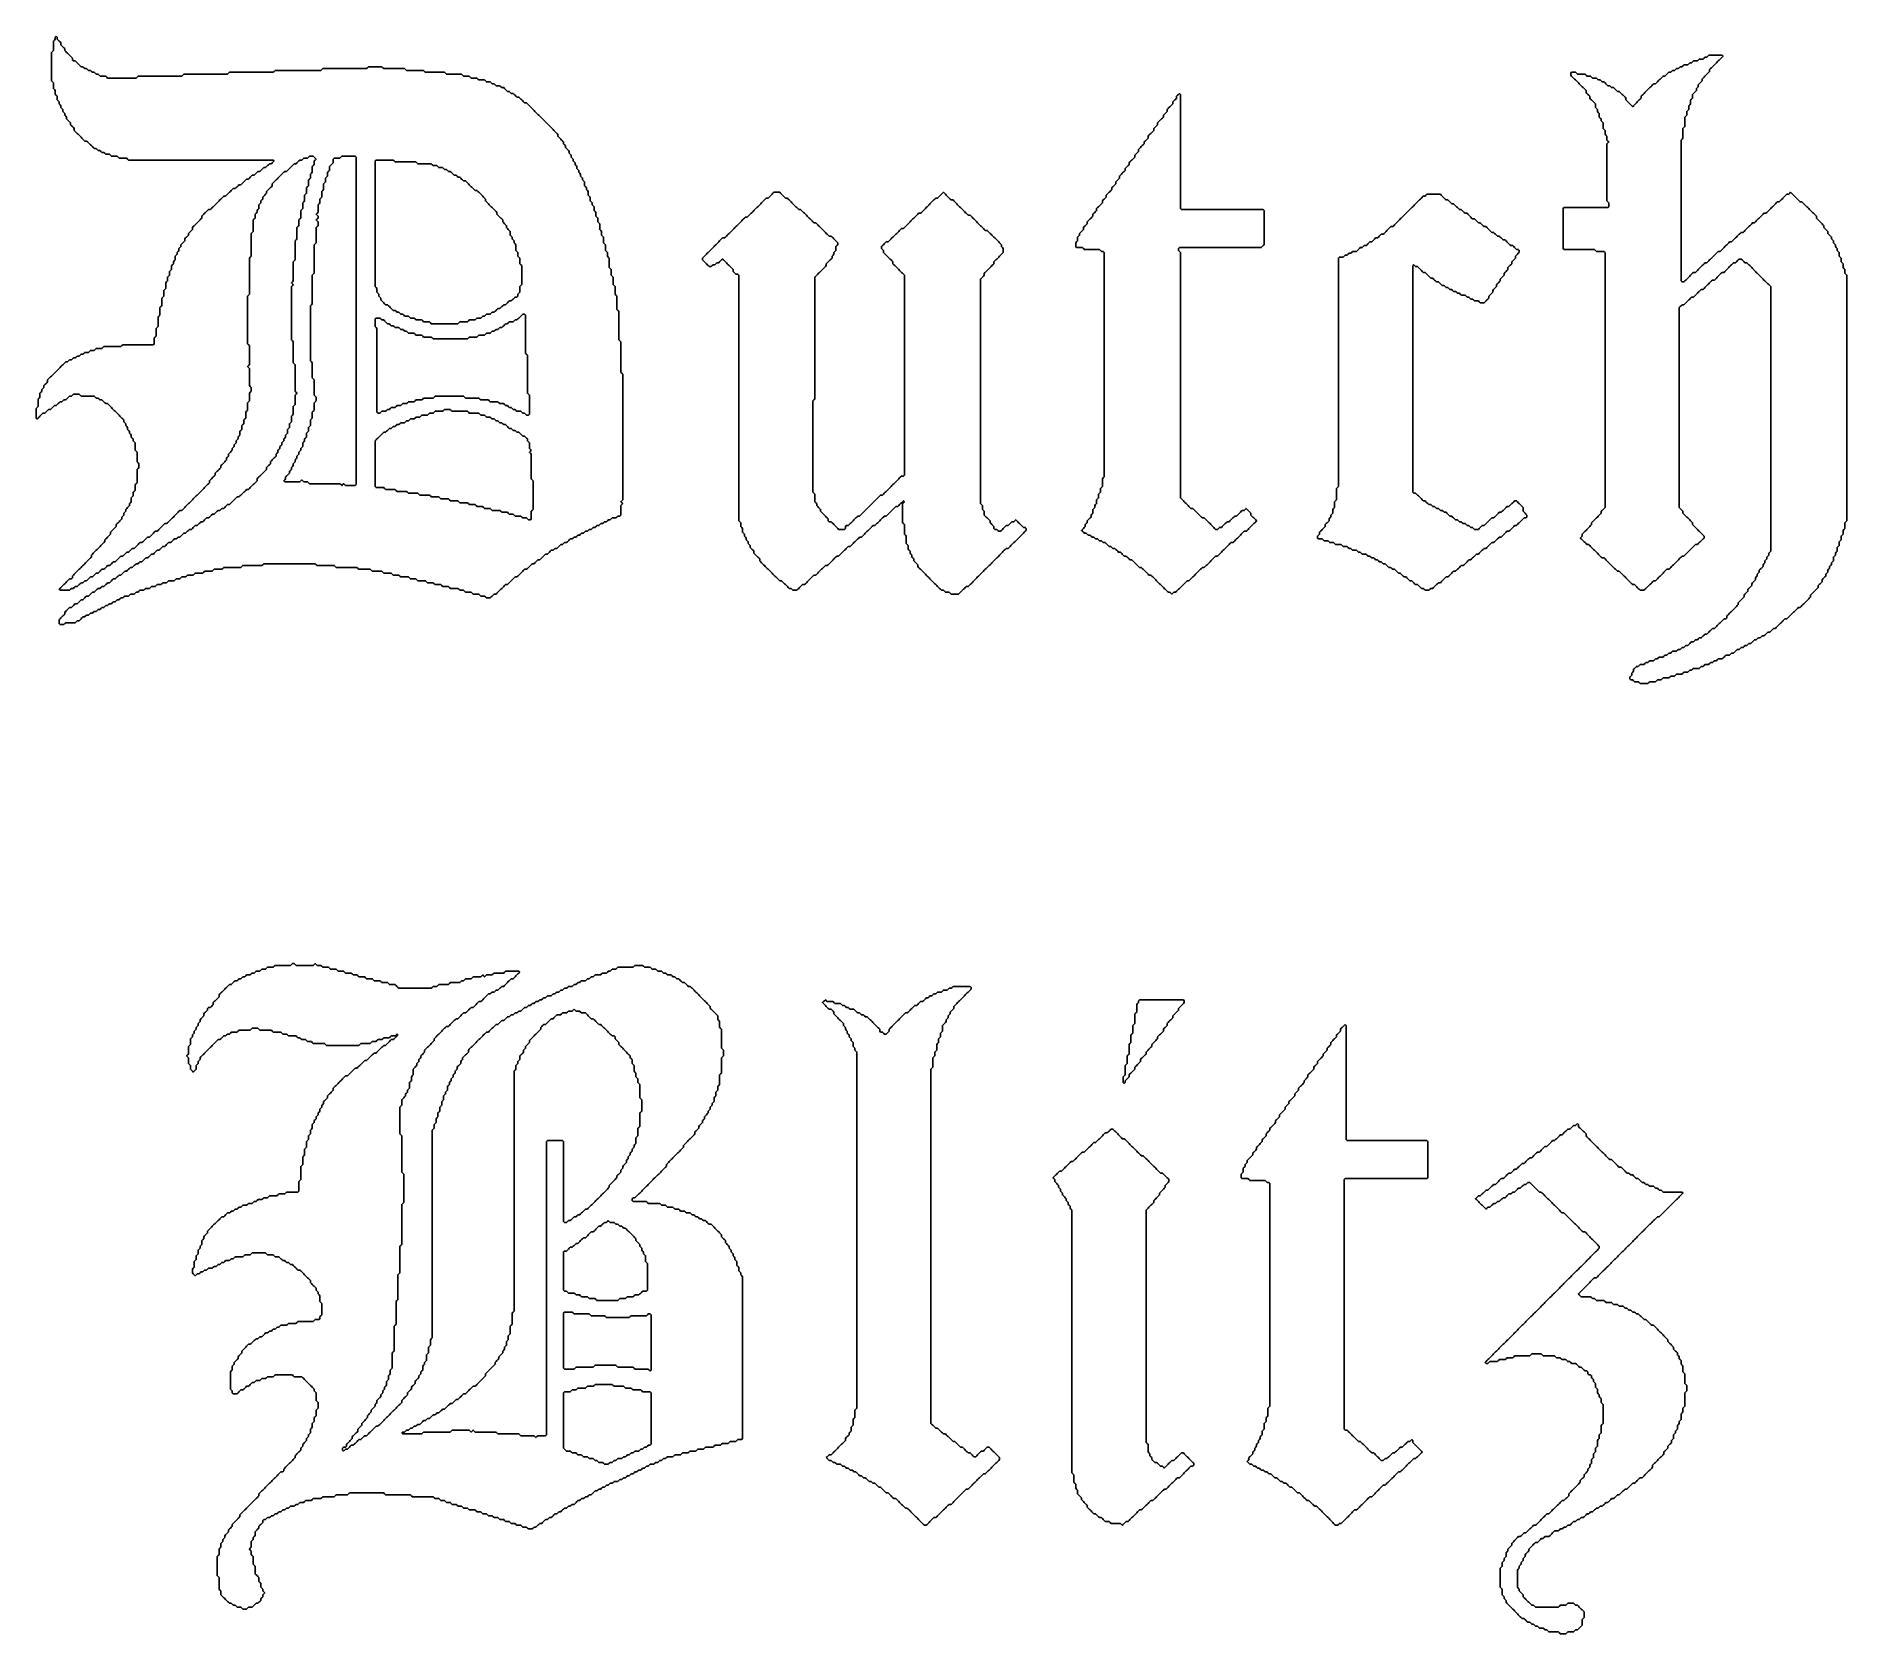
# Model space of a CAD drawing. Header units: metres. Extents: x -0.57 to 0.57, y -0.5 to 0.5.
import ezdxf

# ---------------------------------------------------------------- set-up
doc = ezdxf.new("R2010")
doc.units = ezdxf.units.M

msp = doc.modelspace()

# ---------------------------------------------------------------- linework, layer by layer
for points in [[(-0.5542, 0.5), (-0.5536, 0.4994), (-0.5536, 0.4982), (-0.553, 0.4976), (-0.5524, 0.497), (-0.5518, 0.4964), (-0.5513, 0.4958), (-0.5513, 0.4946), (-0.5507, 0.494), (-0.5501, 0.4934), (-0.5495, 0.4928), (-0.5489, 0.4923), (-0.5489, 0.4911), (-0.5483, 0.4905), (-0.5477, 0.4899), (-0.5471, 0.4893), (-0.5465, 0.4887), (-0.5459, 0.4881), (-0.5453, 0.4875), (-0.5447, 0.4869), (-0.5441, 0.4863), (-0.5441, 0.4851), (-0.5435, 0.4845), (-0.5423, 0.4845), (-0.5417, 0.4839), (-0.5411, 0.4833), (-0.5405, 0.4827), (-0.5399, 0.4821), (-0.5393, 0.4815), (-0.5387, 0.4809), (-0.5375, 0.4809), (-0.5369, 0.4803), (-0.5364, 0.4797), (-0.5352, 0.4797), (-0.5346, 0.4791), (-0.534, 0.4785), (-0.5328, 0.4785), (-0.5322, 0.4779), (-0.5316, 0.4774), (-0.5304, 0.4774), (-0.5298, 0.4768), (-0.5292, 0.4762), (-0.528, 0.4762), (-0.5274, 0.4756), (-0.5268, 0.475), (-0.5256, 0.475), (-0.5244, 0.475), (-0.5232, 0.475), (-0.5226, 0.4744), (-0.5221, 0.4738), (-0.5209, 0.4738), (-0.5197, 0.4738), (-0.5185, 0.4738), (-0.5173, 0.4738), (-0.5161, 0.4738), (-0.5149, 0.4738), (-0.5137, 0.4738), (-0.5125, 0.4738), (-0.5113, 0.4738), (-0.5101, 0.4738), (-0.5089, 0.4738), (-0.5077, 0.4738), (-0.5066, 0.4738), (-0.5054, 0.4738), (-0.5042, 0.4738), (-0.5036, 0.4744), (-0.503, 0.475), (-0.5018, 0.475), (-0.5006, 0.475), (-0.4994, 0.475), (-0.4982, 0.475), (-0.497, 0.475), (-0.4958, 0.475), (-0.4946, 0.475), (-0.4934, 0.475), (-0.4923, 0.475), (-0.4911, 0.475), (-0.4899, 0.475), (-0.4887, 0.475), (-0.4875, 0.475), (-0.4863, 0.475), (-0.4851, 0.475), (-0.4839, 0.475), (-0.4827, 0.475), (-0.4815, 0.475), (-0.4803, 0.475), (-0.4791, 0.475), (-0.4779, 0.475), (-0.4768, 0.475), (-0.4756, 0.475), (-0.475, 0.4756), (-0.4744, 0.4762), (-0.4732, 0.4762), (-0.472, 0.4762), (-0.4708, 0.4762), (-0.4696, 0.4762), (-0.4684, 0.4762), (-0.4672, 0.4762), (-0.466, 0.4762), (-0.4648, 0.4762), (-0.4636, 0.4762), (-0.4625, 0.4762), (-0.4613, 0.4762), (-0.4601, 0.4762), (-0.4589, 0.4762), (-0.4577, 0.4762), (-0.4565, 0.4762), (-0.4553, 0.4762), (-0.4541, 0.4762), (-0.4529, 0.4762), (-0.4517, 0.4762), (-0.4505, 0.4762), (-0.4493, 0.4762), (-0.4482, 0.4762), (-0.447, 0.4762), (-0.4464, 0.4768), (-0.4458, 0.4774), (-0.4446, 0.4774), (-0.4434, 0.4774), (-0.4422, 0.4774), (-0.441, 0.4774), (-0.4398, 0.4774), (-0.4386, 0.4774), (-0.4374, 0.4774), (-0.4362, 0.4774), (-0.435, 0.4774), (-0.4338, 0.4774), (-0.4327, 0.4774), (-0.4315, 0.4774), (-0.4303, 0.4774), (-0.4291, 0.4774), (-0.4279, 0.4774), (-0.4267, 0.4774), (-0.4255, 0.4774), (-0.4243, 0.4774), (-0.4231, 0.4774), (-0.4219, 0.4774), (-0.4207, 0.4774), (-0.4195, 0.4774), (-0.4184, 0.4774), (-0.4178, 0.4779), (-0.4172, 0.4785), (-0.416, 0.4785), (-0.4148, 0.4785), (-0.4136, 0.4785), (-0.4124, 0.4785), (-0.4112, 0.4785), (-0.41, 0.4785), (-0.4088, 0.4785), (-0.4076, 0.4785), (-0.4064, 0.4785), (-0.4052, 0.4785), (-0.4041, 0.4785), (-0.4029, 0.4785), (-0.4017, 0.4785), (-0.4005, 0.4785), (-0.3993, 0.4785), (-0.3981, 0.4785), (-0.3969, 0.4785), (-0.3957, 0.4785), (-0.3945, 0.4785), (-0.3933, 0.4785), (-0.3921, 0.4785), (-0.3909, 0.4785), (-0.3897, 0.4785), (-0.3886, 0.4785), (-0.388, 0.4791), (-0.3874, 0.4797), (-0.3862, 0.4797), (-0.385, 0.4797), (-0.3838, 0.4797), (-0.3826, 0.4797), (-0.3814, 0.4797), (-0.3802, 0.4797), (-0.379, 0.4797), (-0.3778, 0.4797), (-0.3766, 0.4797), (-0.3754, 0.4797), (-0.3743, 0.4797), (-0.3731, 0.4797), (-0.3719, 0.4797), (-0.3707, 0.4797), (-0.3695, 0.4797), (-0.3683, 0.4797), (-0.3671, 0.4797), (-0.3659, 0.4797), (-0.3647, 0.4797), (-0.3635, 0.4797), (-0.3623, 0.4797), (-0.3611, 0.4797), (-0.36, 0.4797), (-0.3594, 0.4803), (-0.3588, 0.4809), (-0.3576, 0.4809), (-0.3564, 0.4809), (-0.3552, 0.4809), (-0.354, 0.4809), (-0.3528, 0.4809), (-0.3516, 0.4809), (-0.3504, 0.4809), (-0.3498, 0.4803), (-0.3492, 0.4797), (-0.348, 0.4797), (-0.3468, 0.4797), (-0.3456, 0.4797), (-0.3445, 0.4797), (-0.3433, 0.4797), (-0.3421, 0.4797), (-0.3409, 0.4797), (-0.3397, 0.4797), (-0.3385, 0.4797), (-0.3373, 0.4797), (-0.3361, 0.4797), (-0.3355, 0.4791), (-0.3349, 0.4785), (-0.3337, 0.4785), (-0.3325, 0.4785), (-0.3313, 0.4785), (-0.3302, 0.4785), (-0.329, 0.4785), (-0.3278, 0.4785), (-0.3266, 0.4785), (-0.3254, 0.4785), (-0.3242, 0.4785), (-0.3236, 0.4779), (-0.323, 0.4774), (-0.3218, 0.4774), (-0.3206, 0.4774), (-0.3194, 0.4774), (-0.3182, 0.4774), (-0.317, 0.4774), (-0.3159, 0.4774), (-0.3147, 0.4774), (-0.3135, 0.4774), (-0.3123, 0.4774), (-0.3111, 0.4774), (-0.3105, 0.4768), (-0.3099, 0.4762), (-0.3087, 0.4762), (-0.3075, 0.4762), (-0.3063, 0.4762), (-0.3051, 0.4762), (-0.3039, 0.4762), (-0.3027, 0.4762), (-0.3015, 0.4762), (-0.3004, 0.4762), (-0.2998, 0.4756), (-0.2992, 0.475), (-0.298, 0.475), (-0.2968, 0.475), (-0.2956, 0.475), (-0.295, 0.4744), (-0.2944, 0.4738), (-0.2932, 0.4738), (-0.292, 0.4738), (-0.2908, 0.4738), (-0.2902, 0.4732), (-0.2896, 0.4726), (-0.2884, 0.4726), (-0.2872, 0.4726), (-0.2861, 0.4726), (-0.2855, 0.472), (-0.2849, 0.4714), (-0.2837, 0.4714), (-0.2825, 0.4714), (-0.2819, 0.4708), (-0.2813, 0.4702), (-0.2801, 0.4702), (-0.2795, 0.4696), (-0.2789, 0.469), (-0.2777, 0.469), (-0.2765, 0.469), (-0.2759, 0.4684), (-0.2753, 0.4678), (-0.2741, 0.4678), (-0.2735, 0.4672), (-0.2729, 0.4666), (-0.2723, 0.466), (-0.2718, 0.4654), (-0.2706, 0.4654), (-0.27, 0.4648), (-0.2694, 0.4642), (-0.2682, 0.4642), (-0.2676, 0.4636), (-0.267, 0.4631), (-0.2664, 0.4625), (-0.2658, 0.4619), (-0.2646, 0.4619), (-0.264, 0.4613), (-0.2634, 0.4607), (-0.2628, 0.4601), (-0.2622, 0.4595), (-0.2616, 0.4589), (-0.261, 0.4583), (-0.2598, 0.4583), (-0.2592, 0.4577), (-0.2586, 0.4571), (-0.258, 0.4565), (-0.2574, 0.4559), (-0.2569, 0.4553), (-0.2563, 0.4547), (-0.2557, 0.4541), (-0.2551, 0.4535), (-0.2545, 0.4529), (-0.2539, 0.4523), (-0.2533, 0.4517), (-0.2527, 0.4511), (-0.2521, 0.4505), (-0.2515, 0.4499), (-0.2509, 0.4493), (-0.2503, 0.4487), (-0.2497, 0.4482), (-0.2491, 0.4476), (-0.2485, 0.447), (-0.2479, 0.4464), (-0.2473, 0.4458), (-0.2467, 0.4452), (-0.2461, 0.4446), (-0.2455, 0.444), (-0.2449, 0.4434), (-0.2443, 0.4428), (-0.2437, 0.4422), (-0.2431, 0.4416), (-0.2426, 0.441), (-0.242, 0.4404), (-0.2414, 0.4398), (-0.2408, 0.4392), (-0.2402, 0.4386), (-0.2402, 0.4374), (-0.2396, 0.4368), (-0.239, 0.4362), (-0.2384, 0.4356), (-0.2378, 0.435), (-0.2372, 0.4344), (-0.2366, 0.4338), (-0.2366, 0.4327), (-0.236, 0.4321), (-0.2354, 0.4315), (-0.2354, 0.4303), (-0.2348, 0.4297), (-0.2342, 0.4291), (-0.2336, 0.4285), (-0.233, 0.4279), (-0.233, 0.4267), (-0.2324, 0.4261), (-0.2318, 0.4255), (-0.2318, 0.4243), (-0.2312, 0.4237), (-0.2306, 0.4231), (-0.2306, 0.4219), (-0.23, 0.4213), (-0.2294, 0.4207), (-0.2294, 0.4195), (-0.2288, 0.419), (-0.2282, 0.4184), (-0.2282, 0.4172), (-0.2277, 0.4166), (-0.2271, 0.416), (-0.2271, 0.4148), (-0.2265, 0.4142), (-0.2259, 0.4136), (-0.2259, 0.4124), (-0.2253, 0.4118), (-0.2247, 0.4112), (-0.2247, 0.41), (-0.2241, 0.4094), (-0.2235, 0.4088), (-0.2235, 0.4076), (-0.2235, 0.4064), (-0.2229, 0.4058), (-0.2223, 0.4052), (-0.2223, 0.4041), (-0.2217, 0.4035), (-0.2211, 0.4029), (-0.2211, 0.4017), (-0.2211, 0.4005), (-0.2205, 0.3999), (-0.2199, 0.3993), (-0.2199, 0.3981), (-0.2199, 0.3969), (-0.2193, 0.3963), (-0.2187, 0.3957), (-0.2187, 0.3945), (-0.2181, 0.3939), (-0.2175, 0.3933), (-0.2175, 0.3921), (-0.2175, 0.3909), (-0.2169, 0.3903), (-0.2163, 0.3897), (-0.2163, 0.3886), (-0.2163, 0.3874), (-0.2157, 0.3868), (-0.2151, 0.3862), (-0.2151, 0.385), (-0.2151, 0.3838), (-0.2145, 0.3832), (-0.2139, 0.3826), (-0.2139, 0.3814), (-0.2139, 0.3802), (-0.2139, 0.379), (-0.2133, 0.3784), (-0.2128, 0.3778), (-0.2128, 0.3766), (-0.2128, 0.3754), (-0.2122, 0.3749), (-0.2116, 0.3743), (-0.2116, 0.3731), (-0.2116, 0.3719), (-0.2116, 0.3707), (-0.211, 0.3701), (-0.2104, 0.3695), (-0.2104, 0.3683), (-0.2104, 0.3671), (-0.2104, 0.3659), (-0.2098, 0.3653), (-0.2092, 0.3647), (-0.2092, 0.3635), (-0.2092, 0.3623), (-0.2086, 0.3617), (-0.208, 0.3611), (-0.208, 0.36), (-0.208, 0.3588), (-0.208, 0.3576), (-0.208, 0.3564), (-0.208, 0.3552), (-0.2074, 0.3546), (-0.2068, 0.354), (-0.2068, 0.3528), (-0.2068, 0.3516), (-0.2068, 0.3504), (-0.2062, 0.3498), (-0.2056, 0.3492), (-0.2056, 0.348), (-0.2056, 0.3468), (-0.2056, 0.3456), (-0.2056, 0.3445), (-0.205, 0.3439), (-0.2044, 0.3433), (-0.2044, 0.3421), (-0.2044, 0.3409), (-0.2044, 0.3397), (-0.2044, 0.3385), (-0.2038, 0.3379), (-0.2032, 0.3373), (-0.2032, 0.3361), (-0.2032, 0.3349), (-0.2032, 0.3337), (-0.2032, 0.3325), (-0.2032, 0.3313), (-0.2032, 0.3302), (-0.2032, 0.329), (-0.2026, 0.3284), (-0.202, 0.3278), (-0.202, 0.3266), (-0.202, 0.3254), (-0.202, 0.3242), (-0.202, 0.323), (-0.202, 0.3218), (-0.202, 0.3206), (-0.202, 0.3194), (-0.202, 0.3182), (-0.202, 0.317), (-0.202, 0.3159), (-0.202, 0.3147), (-0.202, 0.3135), (-0.202, 0.3123), (-0.202, 0.3111), (-0.202, 0.3099), (-0.2014, 0.3093), (-0.2008, 0.3087), (-0.2008, 0.3075), (-0.2008, 0.3063), (-0.2008, 0.3051), (-0.2008, 0.3039), (-0.2008, 0.3027), (-0.2008, 0.3015), (-0.2008, 0.3004), (-0.2008, 0.2992), (-0.2008, 0.298), (-0.2008, 0.2968), (-0.2008, 0.2956), (-0.2008, 0.2944), (-0.2008, 0.2932), (-0.2008, 0.292), (-0.2008, 0.2908), (-0.2008, 0.2896), (-0.2002, 0.289), (-0.1996, 0.2884), (-0.1996, 0.2872), (-0.1996, 0.2861), (-0.1996, 0.2849), (-0.1996, 0.2837), (-0.1996, 0.2825), (-0.1996, 0.2813), (-0.1996, 0.2801), (-0.1996, 0.2789), (-0.1996, 0.2777), (-0.1996, 0.2765), (-0.1996, 0.2753), (-0.1996, 0.2741), (-0.1996, 0.2729), (-0.1996, 0.2718), (-0.1996, 0.2706), (-0.1996, 0.2694), (-0.1996, 0.2682), (-0.1996, 0.267), (-0.1996, 0.2658), (-0.1996, 0.2646), (-0.1996, 0.2634), (-0.1996, 0.2622), (-0.1996, 0.261), (-0.1996, 0.2598), (-0.1996, 0.2586), (-0.1996, 0.2574), (-0.1996, 0.2563), (-0.1996, 0.2551), (-0.1996, 0.2539), (-0.1996, 0.2527), (-0.1996, 0.2515), (-0.1996, 0.2503), (-0.1996, 0.2491), (-0.1996, 0.2479), (-0.1996, 0.2467), (-0.1996, 0.2455), (-0.1996, 0.2443), (-0.1996, 0.2431), (-0.1996, 0.242), (-0.1996, 0.2408), (-0.1996, 0.2396), (-0.1996, 0.2384), (-0.1996, 0.2372), (-0.1996, 0.236), (-0.1996, 0.2348), (-0.1996, 0.2336), (-0.1996, 0.2324), (-0.1996, 0.2312), (-0.1996, 0.23), (-0.1996, 0.2288), (-0.1996, 0.2277), (-0.1996, 0.2265), (-0.1996, 0.2253), (-0.1996, 0.2241), (-0.1996, 0.2229), (-0.1996, 0.2217), (-0.1996, 0.2205), (-0.1996, 0.2193), (-0.1996, 0.2181), (-0.1996, 0.2169), (-0.1996, 0.2157), (-0.1996, 0.2145), (-0.1996, 0.2133), (-0.1996, 0.2122), (-0.1996, 0.211), (-0.1996, 0.2098), (-0.2002, 0.2092), (-0.2008, 0.2086), (-0.2002, 0.208), (-0.1996, 0.2074), (-0.2002, 0.2068), (-0.2008, 0.2062), (-0.2008, 0.205), (-0.2008, 0.2038), (-0.2008, 0.2026), (-0.2008, 0.2014), (-0.2008, 0.2002), (-0.2014, 0.1996), (-0.2026, 0.1996), (-0.2032, 0.199), (-0.2038, 0.1985), (-0.205, 0.1985), (-0.2062, 0.1985), (-0.2068, 0.1979), (-0.2074, 0.1973), (-0.2086, 0.1973), (-0.2092, 0.1967), (-0.2098, 0.1961), (-0.211, 0.1961), (-0.2116, 0.1955), (-0.2122, 0.1949), (-0.2133, 0.1949), (-0.2139, 0.1943), (-0.2145, 0.1937), (-0.2157, 0.1937), (-0.2163, 0.1931), (-0.2169, 0.1925), (-0.2181, 0.1925), (-0.2187, 0.1919), (-0.2193, 0.1913), (-0.2205, 0.1913), (-0.2211, 0.1907), (-0.2217, 0.1901), (-0.2229, 0.1901), (-0.2235, 0.1895), (-0.2241, 0.1889), (-0.2253, 0.1889), (-0.2259, 0.1883), (-0.2265, 0.1877), (-0.2277, 0.1877), (-0.2282, 0.1871), (-0.2288, 0.1865), (-0.23, 0.1865), (-0.2306, 0.1859), (-0.2312, 0.1853), (-0.2324, 0.1853), (-0.233, 0.1847), (-0.2336, 0.1841), (-0.2342, 0.1836), (-0.2348, 0.183), (-0.236, 0.183), (-0.2366, 0.1824), (-0.2372, 0.1818), (-0.2384, 0.1818), (-0.239, 0.1812), (-0.2396, 0.1806), (-0.2402, 0.18), (-0.2408, 0.1794), (-0.242, 0.1794), (-0.2426, 0.1788), (-0.2431, 0.1782), (-0.2443, 0.1782), (-0.2449, 0.1776), (-0.2455, 0.177), (-0.2461, 0.1764), (-0.2467, 0.1758), (-0.2479, 0.1758), (-0.2485, 0.1752), (-0.2491, 0.1746), (-0.2497, 0.174), (-0.2503, 0.1734), (-0.2509, 0.1728), (-0.2515, 0.1722), (-0.2527, 0.1722), (-0.2533, 0.1716), (-0.2539, 0.171), (-0.2545, 0.1704), (-0.2551, 0.1698), (-0.2563, 0.1698), (-0.2569, 0.1692), (-0.2574, 0.1687), (-0.258, 0.1681), (-0.2586, 0.1675), (-0.2592, 0.1669), (-0.2598, 0.1663), (-0.261, 0.1663), (-0.2616, 0.1657), (-0.2622, 0.1651), (-0.2628, 0.1645), (-0.2634, 0.1639), (-0.264, 0.1633), (-0.2646, 0.1627), (-0.2652, 0.1621), (-0.2658, 0.1615), (-0.267, 0.1615), (-0.2676, 0.1609), (-0.2682, 0.1603), (-0.2688, 0.1597), (-0.2694, 0.1591), (-0.27, 0.1585), (-0.2706, 0.1579), (-0.2712, 0.1573), (-0.2718, 0.1567), (-0.2729, 0.1567), (-0.2735, 0.1561), (-0.2741, 0.1555), (-0.2747, 0.1549), (-0.2753, 0.1544), (-0.2759, 0.1538), (-0.2765, 0.1532), (-0.2771, 0.1526), (-0.2777, 0.152), (-0.2783, 0.1514), (-0.2789, 0.1508), (-0.2801, 0.1508), (-0.2807, 0.1502), (-0.2813, 0.1496), (-0.2819, 0.149), (-0.2825, 0.1484), (-0.2837, 0.1484), (-0.2849, 0.1484), (-0.2855, 0.149), (-0.2861, 0.1496), (-0.2872, 0.1496), (-0.2884, 0.1496), (-0.289, 0.1502), (-0.2896, 0.1508), (-0.2908, 0.1508), (-0.292, 0.1508), (-0.2932, 0.1508), (-0.2938, 0.1514), (-0.2944, 0.152), (-0.2956, 0.152), (-0.2968, 0.152), (-0.298, 0.152), (-0.2986, 0.1526), (-0.2992, 0.1532), (-0.3004, 0.1532), (-0.3015, 0.1532), (-0.3021, 0.1538), (-0.3027, 0.1544), (-0.3039, 0.1544), (-0.3051, 0.1544), (-0.3063, 0.1544), (-0.3075, 0.1544), (-0.3081, 0.1549), (-0.3087, 0.1555), (-0.3099, 0.1555), (-0.3111, 0.1555), (-0.3123, 0.1555), (-0.3129, 0.1561), (-0.3135, 0.1567), (-0.3147, 0.1567), (-0.3159, 0.1567), (-0.317, 0.1567), (-0.3176, 0.1573), (-0.3182, 0.1579), (-0.3194, 0.1579), (-0.3206, 0.1579), (-0.3218, 0.1579), (-0.3224, 0.1585), (-0.323, 0.1591), (-0.3242, 0.1591), (-0.3254, 0.1591), (-0.3266, 0.1591), (-0.3278, 0.1591), (-0.3284, 0.1597), (-0.329, 0.1603), (-0.3302, 0.1603), (-0.3313, 0.1603), (-0.3325, 0.1603), (-0.3331, 0.1609), (-0.3337, 0.1615), (-0.3349, 0.1615), (-0.3361, 0.1615), (-0.3373, 0.1615), (-0.3385, 0.1615), (-0.3391, 0.1621), (-0.3397, 0.1627), (-0.3409, 0.1627), (-0.3421, 0.1627), (-0.3433, 0.1627), (-0.3439, 0.1633), (-0.3445, 0.1639), (-0.3456, 0.1639), (-0.3468, 0.1639), (-0.348, 0.1639), (-0.3492, 0.1639), (-0.3498, 0.1645), (-0.3504, 0.1651), (-0.3516, 0.1651), (-0.3528, 0.1651), (-0.354, 0.1651), (-0.3552, 0.1651), (-0.3564, 0.1651), (-0.357, 0.1657), (-0.3576, 0.1663), (-0.3588, 0.1663), (-0.36, 0.1663), (-0.3611, 0.1663), (-0.3623, 0.1663), (-0.3635, 0.1663), (-0.3647, 0.1663), (-0.3653, 0.1669), (-0.3659, 0.1675), (-0.3671, 0.1675), (-0.3683, 0.1675), (-0.3695, 0.1675), (-0.3707, 0.1675), (-0.3719, 0.1675), (-0.3731, 0.1675), (-0.3743, 0.1675), (-0.3754, 0.1675), (-0.3766, 0.1675), (-0.3778, 0.1675), (-0.379, 0.1675), (-0.3796, 0.1681), (-0.3802, 0.1687), (-0.3814, 0.1687), (-0.3826, 0.1687), (-0.3838, 0.1687), (-0.385, 0.1687), (-0.3862, 0.1687), (-0.3874, 0.1687), (-0.3886, 0.1687), (-0.3897, 0.1687), (-0.3909, 0.1687), (-0.3915, 0.1692), (-0.3921, 0.1698), (-0.3933, 0.1698), (-0.3945, 0.1698), (-0.3957, 0.1698), (-0.3969, 0.1698), (-0.3981, 0.1698), (-0.3993, 0.1698), (-0.4005, 0.1698), (-0.4017, 0.1698), (-0.4029, 0.1698), (-0.4041, 0.1698), (-0.4052, 0.1698), (-0.4064, 0.1698), (-0.4076, 0.1698), (-0.4088, 0.1698), (-0.41, 0.1698), (-0.4112, 0.1698), (-0.4124, 0.1698), (-0.4136, 0.1698), (-0.4148, 0.1698), (-0.416, 0.1698), (-0.4172, 0.1698), (-0.4184, 0.1698), (-0.4195, 0.1698), (-0.4207, 0.1698), (-0.4219, 0.1698), (-0.4231, 0.1698), (-0.4243, 0.1698), (-0.4249, 0.1692), (-0.4255, 0.1687), (-0.4267, 0.1687), (-0.4279, 0.1687), (-0.4291, 0.1687), (-0.4303, 0.1687), (-0.4315, 0.1687), (-0.4327, 0.1687), (-0.4338, 0.1687), (-0.435, 0.1687), (-0.4362, 0.1687), (-0.4374, 0.1687), (-0.438, 0.1681), (-0.4386, 0.1675), (-0.4398, 0.1675), (-0.441, 0.1675), (-0.4422, 0.1675), (-0.4434, 0.1675), (-0.4446, 0.1675), (-0.4458, 0.1675), (-0.447, 0.1675), (-0.4482, 0.1675), (-0.4493, 0.1675), (-0.4499, 0.1669), (-0.4505, 0.1663), (-0.4517, 0.1663), (-0.4529, 0.1663), (-0.4541, 0.1663), (-0.4553, 0.1663), (-0.4559, 0.1657), (-0.4565, 0.1651), (-0.4577, 0.1651), (-0.4589, 0.1651), (-0.4601, 0.1651), (-0.4613, 0.1651), (-0.4619, 0.1645), (-0.4625, 0.1639), (-0.4636, 0.1639), (-0.4648, 0.1639), (-0.466, 0.1639), (-0.4672, 0.1639), (-0.4678, 0.1633), (-0.4684, 0.1627), (-0.4696, 0.1627), (-0.4708, 0.1627), (-0.472, 0.1627), (-0.4726, 0.1621), (-0.4732, 0.1615), (-0.4744, 0.1615), (-0.4756, 0.1615), (-0.4762, 0.1609), (-0.4768, 0.1603), (-0.4779, 0.1603), (-0.4791, 0.1603), (-0.4797, 0.1597), (-0.4803, 0.1591), (-0.4815, 0.1591), (-0.4827, 0.1591), (-0.4839, 0.1591), (-0.4845, 0.1585), (-0.4851, 0.1579), (-0.4863, 0.1579), (-0.4875, 0.1579), (-0.4881, 0.1573), (-0.4887, 0.1567), (-0.4899, 0.1567), (-0.4911, 0.1567), (-0.4917, 0.1561), (-0.4923, 0.1555), (-0.4934, 0.1555), (-0.4946, 0.1555), (-0.4952, 0.1549), (-0.4958, 0.1544), (-0.497, 0.1544), (-0.4982, 0.1544), (-0.4988, 0.1538), (-0.4994, 0.1532), (-0.5006, 0.1532), (-0.5018, 0.1532), (-0.5024, 0.1526), (-0.503, 0.152), (-0.5042, 0.152), (-0.5048, 0.1514), (-0.5054, 0.1508), (-0.5066, 0.1508), (-0.5077, 0.1508), (-0.5083, 0.1502), (-0.5089, 0.1496), (-0.5101, 0.1496), (-0.5113, 0.1496), (-0.5119, 0.149), (-0.5125, 0.1484), (-0.5137, 0.1484), (-0.5143, 0.1478), (-0.5149, 0.1472), (-0.5161, 0.1472), (-0.5167, 0.1466), (-0.5173, 0.146), (-0.5185, 0.146), (-0.5191, 0.1454), (-0.5197, 0.1448), (-0.5209, 0.1448), (-0.5215, 0.1442), (-0.5221, 0.1436), (-0.5232, 0.1436), (-0.5238, 0.143), (-0.5244, 0.1424), (-0.5256, 0.1424), (-0.5262, 0.1418), (-0.5268, 0.1412), (-0.528, 0.1412), (-0.5286, 0.1406), (-0.5292, 0.14), (-0.5304, 0.14), (-0.531, 0.1395), (-0.5316, 0.1389), (-0.5328, 0.1389), (-0.5334, 0.1383), (-0.534, 0.1377), (-0.5352, 0.1377), (-0.5358, 0.1371), (-0.5364, 0.1365), (-0.5375, 0.1365), (-0.5381, 0.1359), (-0.5387, 0.1353), (-0.5393, 0.1347), (-0.5399, 0.1341), (-0.5411, 0.1341), (-0.5417, 0.1335), (-0.5423, 0.1329), (-0.5435, 0.1329), (-0.5447, 0.1329), (-0.5459, 0.1329), (-0.5471, 0.1329), (-0.5483, 0.1329), (-0.5489, 0.1323), (-0.5495, 0.1317), (-0.5507, 0.1317), (-0.5518, 0.1317), (-0.5524, 0.1323), (-0.5524, 0.1335), (-0.5524, 0.1347), (-0.5518, 0.1353), (-0.5513, 0.1359), (-0.5507, 0.1365), (-0.5501, 0.1371), (-0.5495, 0.1377), (-0.5489, 0.1383), (-0.5489, 0.1395), (-0.5483, 0.14), (-0.5477, 0.1406), (-0.5471, 0.1412), (-0.5465, 0.1418), (-0.5459, 0.1424), (-0.5447, 0.1424), (-0.5441, 0.143), (-0.5435, 0.1436), (-0.5429, 0.1442), (-0.5423, 0.1448), (-0.5411, 0.1448), (-0.5405, 0.1454), (-0.5399, 0.146), (-0.5393, 0.1466), (-0.5387, 0.1472), (-0.5375, 0.1472), (-0.5369, 0.1478), (-0.5364, 0.1484), (-0.5358, 0.149), (-0.5352, 0.1496), (-0.534, 0.1496), (-0.5334, 0.1502), (-0.5328, 0.1508), (-0.5322, 0.1514), (-0.5316, 0.152), (-0.5304, 0.152), (-0.5298, 0.1526), (-0.5292, 0.1532), (-0.5286, 0.1538), (-0.528, 0.1544), (-0.5268, 0.1544), (-0.5262, 0.1549), (-0.5256, 0.1555), (-0.5244, 0.1555), (-0.5238, 0.1561), (-0.5232, 0.1567), (-0.5226, 0.1573), (-0.5221, 0.1579), (-0.5209, 0.1579), (-0.5203, 0.1585), (-0.5197, 0.1591), (-0.5191, 0.1597), (-0.5185, 0.1603), (-0.5173, 0.1603), (-0.5167, 0.1609), (-0.5161, 0.1615), (-0.5155, 0.1621), (-0.5149, 0.1627), (-0.5137, 0.1627), (-0.5131, 0.1633), (-0.5125, 0.1639), (-0.5119, 0.1645), (-0.5113, 0.1651), (-0.5101, 0.1651), (-0.5095, 0.1657), (-0.5089, 0.1663), (-0.5083, 0.1669), (-0.5077, 0.1675), (-0.5066, 0.1675), (-0.506, 0.1681), (-0.5054, 0.1687), (-0.5048, 0.1692), (-0.5042, 0.1698), (-0.503, 0.1698), (-0.5024, 0.1704), (-0.5018, 0.171), (-0.5006, 0.171), (-0.5, 0.1716), (-0.4994, 0.1722), (-0.4988, 0.1728), (-0.4982, 0.1734), (-0.497, 0.1734), (-0.4964, 0.174), (-0.4958, 0.1746), (-0.4952, 0.1752), (-0.4946, 0.1758), (-0.4934, 0.1758), (-0.4928, 0.1764), (-0.4923, 0.177), (-0.4917, 0.1776), (-0.4911, 0.1782), (-0.4899, 0.1782), (-0.4893, 0.1788), (-0.4887, 0.1794), (-0.4881, 0.18), (-0.4875, 0.1806), (-0.4863, 0.1806), (-0.4857, 0.1812), (-0.4851, 0.1818), (-0.4845, 0.1824), (-0.4839, 0.183), (-0.4827, 0.183), (-0.4821, 0.1836), (-0.4815, 0.1841), (-0.4809, 0.1847), (-0.4803, 0.1853), (-0.4791, 0.1853), (-0.4785, 0.1859), (-0.4779, 0.1865), (-0.4768, 0.1865), (-0.4762, 0.1871), (-0.4756, 0.1877), (-0.475, 0.1883), (-0.4744, 0.1889), (-0.4732, 0.1889), (-0.4726, 0.1895), (-0.472, 0.1901), (-0.4714, 0.1907), (-0.4708, 0.1913), (-0.4696, 0.1913), (-0.469, 0.1919), (-0.4684, 0.1925), (-0.4678, 0.1931), (-0.4672, 0.1937), (-0.466, 0.1937), (-0.4654, 0.1943), (-0.4648, 0.1949), (-0.4642, 0.1955), (-0.4636, 0.1961), (-0.4625, 0.1961), (-0.4619, 0.1967), (-0.4613, 0.1973), (-0.4607, 0.1979), (-0.4601, 0.1985), (-0.4589, 0.1985), (-0.4583, 0.199), (-0.4577, 0.1996), (-0.4571, 0.2002), (-0.4565, 0.2008), (-0.4553, 0.2008), (-0.4547, 0.2014), (-0.4541, 0.202), (-0.4535, 0.2026), (-0.4529, 0.2032), (-0.4517, 0.2032), (-0.4511, 0.2038), (-0.4505, 0.2044), (-0.4493, 0.2044), (-0.4487, 0.205), (-0.4482, 0.2056), (-0.4476, 0.2062), (-0.447, 0.2068), (-0.4458, 0.2068), (-0.4452, 0.2074), (-0.4446, 0.208), (-0.444, 0.2086), (-0.4434, 0.2092), (-0.4428, 0.2098), (-0.4422, 0.2104), (-0.4416, 0.211), (-0.441, 0.2116), (-0.4398, 0.2116), (-0.4392, 0.2122), (-0.4386, 0.2128), (-0.438, 0.2133), (-0.4374, 0.2139), (-0.4368, 0.2145), (-0.4362, 0.2151), (-0.4356, 0.2157), (-0.435, 0.2163), (-0.4338, 0.2163), (-0.4333, 0.2169), (-0.4327, 0.2175), (-0.4321, 0.2181), (-0.4315, 0.2187), (-0.4309, 0.2193), (-0.4303, 0.2199), (-0.4297, 0.2205), (-0.4291, 0.2211), (-0.4285, 0.2217), (-0.4285, 0.2229), (-0.4279, 0.2235), (-0.4273, 0.2241), (-0.4267, 0.2247), (-0.4261, 0.2253), (-0.4255, 0.2259), (-0.4249, 0.2265), (-0.4243, 0.2271), (-0.4237, 0.2277), (-0.4231, 0.2282), (-0.4225, 0.2288), (-0.4225, 0.23), (-0.4219, 0.2306), (-0.4213, 0.2312), (-0.4207, 0.2318), (-0.4201, 0.2324), (-0.4201, 0.2336), (-0.4195, 0.2342), (-0.419, 0.2348), (-0.4184, 0.2354), (-0.4178, 0.236), (-0.4172, 0.2366), (-0.4166, 0.2372), (-0.4166, 0.2384), (-0.416, 0.239), (-0.4154, 0.2396), (-0.4154, 0.2408), (-0.4148, 0.2414), (-0.4142, 0.242), (-0.4142, 0.2431), (-0.4136, 0.2437), (-0.413, 0.2443), (-0.413, 0.2455), (-0.4124, 0.2461), (-0.4118, 0.2467), (-0.4118, 0.2479), (-0.4112, 0.2485), (-0.4106, 0.2491), (-0.4106, 0.2503), (-0.41, 0.2509), (-0.4094, 0.2515), (-0.4094, 0.2527), (-0.4094, 0.2539), (-0.4088, 0.2545), (-0.4082, 0.2551), (-0.4082, 0.2563), (-0.4082, 0.2574), (-0.4076, 0.258), (-0.407, 0.2586), (-0.407, 0.2598), (-0.407, 0.261), (-0.407, 0.2622), (-0.4064, 0.2628), (-0.4058, 0.2634), (-0.4058, 0.2646), (-0.4058, 0.2658), (-0.4058, 0.267), (-0.4058, 0.2682), (-0.4052, 0.2688), (-0.4046, 0.2694), (-0.4046, 0.2706), (-0.4046, 0.2718), (-0.4046, 0.2729), (-0.4046, 0.2741), (-0.4046, 0.2753), (-0.4041, 0.2759), (-0.4035, 0.2765), (-0.4041, 0.2771), (-0.4046, 0.2777), (-0.4046, 0.2789), (-0.4046, 0.2801), (-0.4046, 0.2813), (-0.4046, 0.2825), (-0.4046, 0.2837), (-0.4046, 0.2849), (-0.4046, 0.2861), (-0.4046, 0.2872), (-0.4046, 0.2884), (-0.4046, 0.2896), (-0.4046, 0.2908), (-0.4046, 0.292), (-0.4046, 0.2932), (-0.4046, 0.2944), (-0.4052, 0.295), (-0.4058, 0.2956), (-0.4058, 0.2968), (-0.4058, 0.298), (-0.4058, 0.2992), (-0.4058, 0.3004), (-0.4058, 0.3015), (-0.4058, 0.3027), (-0.4058, 0.3039), (-0.4058, 0.3051), (-0.4058, 0.3063), (-0.4058, 0.3075), (-0.4058, 0.3087), (-0.4064, 0.3093), (-0.407, 0.3099), (-0.407, 0.3111), (-0.407, 0.3123), (-0.407, 0.3135), (-0.407, 0.3147), (-0.407, 0.3159), (-0.407, 0.317), (-0.407, 0.3182), (-0.407, 0.3194), (-0.407, 0.3206), (-0.407, 0.3218), (-0.407, 0.323), (-0.407, 0.3242), (-0.407, 0.3254), (-0.407, 0.3266), (-0.407, 0.3278), (-0.407, 0.329), (-0.407, 0.3302), (-0.407, 0.3313), (-0.407, 0.3325), (-0.407, 0.3337), (-0.407, 0.3349), (-0.407, 0.3361), (-0.407, 0.3373), (-0.407, 0.3385), (-0.407, 0.3397), (-0.407, 0.3409), (-0.407, 0.3421), (-0.407, 0.3433), (-0.4064, 0.3439), (-0.4058, 0.3445), (-0.4064, 0.3451), (-0.407, 0.3456), (-0.4064, 0.3462), (-0.4058, 0.3468), (-0.4058, 0.348), (-0.4058, 0.3492), (-0.4058, 0.3504), (-0.4058, 0.3516), (-0.4058, 0.3528), (-0.4058, 0.354), (-0.4058, 0.3552), (-0.4058, 0.3564), (-0.4058, 0.3576), (-0.4058, 0.3588), (-0.4052, 0.3594), (-0.4046, 0.36), (-0.4046, 0.3611), (-0.4046, 0.3623), (-0.4046, 0.3635), (-0.4046, 0.3647), (-0.4046, 0.3659), (-0.4046, 0.3671), (-0.4046, 0.3683), (-0.4046, 0.3695), (-0.4046, 0.3707), (-0.4046, 0.3719), (-0.4041, 0.3725), (-0.4035, 0.3731), (-0.4035, 0.3743), (-0.4035, 0.3754), (-0.4035, 0.3766), (-0.4035, 0.3778), (-0.4035, 0.379), (-0.4035, 0.3802), (-0.4029, 0.3808), (-0.4023, 0.3814), (-0.4023, 0.3826), (-0.4023, 0.3838), (-0.4023, 0.385), (-0.4017, 0.3856), (-0.4011, 0.3862), (-0.4011, 0.3874), (-0.4011, 0.3886), (-0.4011, 0.3897), (-0.4011, 0.3909), (-0.4005, 0.3915), (-0.3999, 0.3921), (-0.3999, 0.3933), (-0.3999, 0.3945), (-0.3999, 0.3957), (-0.3993, 0.3963), (-0.3987, 0.3969), (-0.3987, 0.3981), (-0.3987, 0.3993), (-0.3987, 0.4005), (-0.3981, 0.4011), (-0.3975, 0.4017), (-0.3975, 0.4029), (-0.3975, 0.4041), (-0.3975, 0.4052), (-0.3969, 0.4058), (-0.3963, 0.4064), (-0.3963, 0.4076), (-0.3963, 0.4088), (-0.3963, 0.41), (-0.3957, 0.4106), (-0.3951, 0.4112), (-0.3951, 0.4124), (-0.3951, 0.4136), (-0.3945, 0.4142), (-0.3939, 0.4148), (-0.3939, 0.416), (-0.3939, 0.4172), (-0.3939, 0.4184), (-0.3933, 0.419), (-0.3927, 0.4195), (-0.3927, 0.4207), (-0.3927, 0.4219), (-0.3921, 0.4225), (-0.3915, 0.4231), (-0.3921, 0.4237), (-0.3927, 0.4243), (-0.3933, 0.4249), (-0.3945, 0.4249), (-0.3957, 0.4249), (-0.3963, 0.4243), (-0.3969, 0.4237), (-0.3981, 0.4237), (-0.3993, 0.4237), (-0.3999, 0.4231), (-0.4005, 0.4225), (-0.4017, 0.4225), (-0.4023, 0.4219), (-0.4029, 0.4213), (-0.4035, 0.4207), (-0.4041, 0.4201), (-0.4052, 0.4201), (-0.4058, 0.4195), (-0.4064, 0.419), (-0.407, 0.4184), (-0.4076, 0.4178), (-0.4082, 0.4172), (-0.4088, 0.4166), (-0.4094, 0.416), (-0.41, 0.4154), (-0.4112, 0.4154), (-0.4118, 0.4148), (-0.4124, 0.4142), (-0.413, 0.4136), (-0.4136, 0.413), (-0.4142, 0.4124), (-0.4148, 0.4118), (-0.4154, 0.4112), (-0.416, 0.4106), (-0.4166, 0.41), (-0.4172, 0.4094), (-0.4178, 0.4088), (-0.4184, 0.4082), (-0.419, 0.4076), (-0.419, 0.4064), (-0.4195, 0.4058), (-0.4201, 0.4052), (-0.4207, 0.4046), (-0.4213, 0.4041), (-0.4219, 0.4035), (-0.4225, 0.4029), (-0.4225, 0.4017), (-0.4231, 0.4011), (-0.4237, 0.4005), (-0.4243, 0.3999), (-0.4249, 0.3993), (-0.4249, 0.3981), (-0.4255, 0.3975), (-0.4261, 0.3969), (-0.4261, 0.3957), (-0.4267, 0.3951), (-0.4273, 0.3945), (-0.4273, 0.3933), (-0.4273, 0.3921), (-0.4279, 0.3915), (-0.4285, 0.3909), (-0.4285, 0.3897), (-0.4291, 0.3892), (-0.4297, 0.3886), (-0.4297, 0.3874), (-0.4297, 0.3862), (-0.4303, 0.3856), (-0.4309, 0.385), (-0.4309, 0.3838), (-0.4309, 0.3826), (-0.4309, 0.3814), (-0.4309, 0.3802), (-0.4309, 0.379), (-0.4309, 0.3778), (-0.4315, 0.3772), (-0.4321, 0.3766), (-0.4321, 0.3754), (-0.4321, 0.3743), (-0.4321, 0.3731), (-0.4321, 0.3719), (-0.4321, 0.3707), (-0.4321, 0.3695), (-0.4321, 0.3683), (-0.4321, 0.3671), (-0.4321, 0.3659), (-0.4321, 0.3647), (-0.4321, 0.3635), (-0.4321, 0.3623), (-0.4327, 0.3617), (-0.4333, 0.3611), (-0.4333, 0.36), (-0.4333, 0.3588), (-0.4333, 0.3576), (-0.4333, 0.3564), (-0.4333, 0.3552), (-0.4333, 0.354), (-0.4333, 0.3528), (-0.4333, 0.3516), (-0.4333, 0.3504), (-0.4333, 0.3492), (-0.4333, 0.348), (-0.4333, 0.3468), (-0.4333, 0.3456), (-0.4333, 0.3445), (-0.4333, 0.3433), (-0.4333, 0.3421), (-0.4333, 0.3409), (-0.4333, 0.3397), (-0.4333, 0.3385), (-0.4338, 0.3379), (-0.4344, 0.3373), (-0.4344, 0.3361), (-0.4344, 0.3349), (-0.4344, 0.3337), (-0.4344, 0.3325), (-0.4344, 0.3313), (-0.4344, 0.3302), (-0.4344, 0.329), (-0.4344, 0.3278), (-0.4344, 0.3266), (-0.4344, 0.3254), (-0.4344, 0.3242), (-0.4344, 0.323), (-0.4344, 0.3218), (-0.4344, 0.3206), (-0.4344, 0.3194), (-0.4344, 0.3182), (-0.4344, 0.317), (-0.4344, 0.3159), (-0.4344, 0.3147), (-0.4344, 0.3135), (-0.4344, 0.3123), (-0.4344, 0.3111), (-0.4344, 0.3099), (-0.4344, 0.3087), (-0.4344, 0.3075), (-0.4338, 0.3069), (-0.4333, 0.3063), (-0.4333, 0.3051), (-0.4333, 0.3039), (-0.4333, 0.3027), (-0.4333, 0.3015), (-0.4333, 0.3004), (-0.4333, 0.2992), (-0.4333, 0.298), (-0.4333, 0.2968), (-0.4333, 0.2956), (-0.4333, 0.2944), (-0.4338, 0.2938), (-0.4344, 0.2932), (-0.4338, 0.2926), (-0.4333, 0.292), (-0.4333, 0.2908), (-0.4333, 0.2896), (-0.4333, 0.2884), (-0.4333, 0.2872), (-0.4333, 0.2861), (-0.4333, 0.2849), (-0.4333, 0.2837), (-0.4333, 0.2825), (-0.4333, 0.2813), (-0.4327, 0.2807), (-0.4321, 0.2801), (-0.4321, 0.2789), (-0.4321, 0.2777), (-0.4327, 0.2771), (-0.4333, 0.2765), (-0.4333, 0.2753), (-0.4333, 0.2741), (-0.4333, 0.2729), (-0.4333, 0.2718), (-0.4338, 0.2712), (-0.4344, 0.2706), (-0.4344, 0.2694), (-0.4344, 0.2682), (-0.4344, 0.267), (-0.4344, 0.2658), (-0.435, 0.2652), (-0.4356, 0.2646), (-0.4356, 0.2634), (-0.4356, 0.2622), (-0.4356, 0.261), (-0.4362, 0.2604), (-0.4368, 0.2598), (-0.4368, 0.2586), (-0.4368, 0.2574), (-0.4374, 0.2569), (-0.438, 0.2563), (-0.438, 0.2551), (-0.438, 0.2539), (-0.4386, 0.2533), (-0.4392, 0.2527), (-0.4392, 0.2515), (-0.4392, 0.2503), (-0.4398, 0.2497), (-0.4404, 0.2491), (-0.4404, 0.2479), (-0.441, 0.2473), (-0.4416, 0.2467), (-0.4416, 0.2455), (-0.4422, 0.2449), (-0.4428, 0.2443), (-0.4428, 0.2431), (-0.4434, 0.2426), (-0.444, 0.242), (-0.444, 0.2408), (-0.4446, 0.2402), (-0.4452, 0.2396), (-0.4458, 0.239), (-0.4464, 0.2384), (-0.4464, 0.2372), (-0.447, 0.2366), (-0.4476, 0.236), (-0.4476, 0.2348), (-0.4482, 0.2342), (-0.4487, 0.2336), (-0.4493, 0.233), (-0.4499, 0.2324), (-0.4505, 0.2318), (-0.4511, 0.2312), (-0.4511, 0.23), (-0.4517, 0.2294), (-0.4523, 0.2288), (-0.4529, 0.2282), (-0.4535, 0.2277), (-0.4541, 0.2271), (-0.4547, 0.2265), (-0.4547, 0.2253), (-0.4553, 0.2247), (-0.4559, 0.2241), (-0.4565, 0.2235), (-0.4571, 0.2229), (-0.4577, 0.2223), (-0.4583, 0.2217), (-0.4583, 0.2205), (-0.4589, 0.2199), (-0.4595, 0.2193), (-0.4601, 0.2187), (-0.4607, 0.2181), (-0.4613, 0.2175), (-0.4619, 0.2169), (-0.4625, 0.2163), (-0.4631, 0.2157), (-0.4636, 0.2151), (-0.4642, 0.2145), (-0.4648, 0.2139), (-0.4654, 0.2133), (-0.466, 0.2128), (-0.4666, 0.2122), (-0.4672, 0.2116), (-0.4678, 0.211), (-0.4684, 0.2104), (-0.469, 0.2098), (-0.4696, 0.2092), (-0.4702, 0.2086), (-0.4708, 0.208), (-0.4714, 0.2074), (-0.472, 0.2068), (-0.4726, 0.2062), (-0.4732, 0.2056), (-0.4738, 0.205), (-0.4744, 0.2044), (-0.475, 0.2038), (-0.4756, 0.2032), (-0.4768, 0.2032), (-0.4774, 0.2026), (-0.4779, 0.202), (-0.4785, 0.2014), (-0.4791, 0.2008), (-0.4797, 0.2002), (-0.4803, 0.1996), (-0.4809, 0.199), (-0.4815, 0.1985), (-0.4821, 0.1979), (-0.4827, 0.1973), (-0.4833, 0.1967), (-0.4839, 0.1961), (-0.4845, 0.1955), (-0.4851, 0.1949), (-0.4863, 0.1949), (-0.4869, 0.1943), (-0.4875, 0.1937), (-0.4881, 0.1931), (-0.4887, 0.1925), (-0.4893, 0.1919), (-0.4899, 0.1913), (-0.4905, 0.1907), (-0.4911, 0.1901), (-0.4923, 0.1901), (-0.4928, 0.1895), (-0.4934, 0.1889), (-0.494, 0.1883), (-0.4946, 0.1877), (-0.4952, 0.1871), (-0.4958, 0.1865), (-0.497, 0.1865), (-0.4976, 0.1859), (-0.4982, 0.1853), (-0.4988, 0.1847), (-0.4994, 0.1841), (-0.5, 0.1836), (-0.5006, 0.183), (-0.5018, 0.183), (-0.5024, 0.1824), (-0.503, 0.1818), (-0.5036, 0.1812), (-0.5042, 0.1806), (-0.5048, 0.18), (-0.5054, 0.1794), (-0.5066, 0.1794), (-0.5072, 0.1788), (-0.5077, 0.1782), (-0.5083, 0.1776), (-0.5089, 0.177), (-0.5101, 0.177), (-0.5107, 0.1764), (-0.5113, 0.1758), (-0.5119, 0.1752), (-0.5125, 0.1746), (-0.5137, 0.1746), (-0.5143, 0.174), (-0.5149, 0.1734), (-0.5155, 0.1728), (-0.5161, 0.1722), (-0.5167, 0.1716), (-0.5173, 0.171), (-0.5185, 0.171), (-0.5191, 0.1704), (-0.5197, 0.1698), (-0.5203, 0.1692), (-0.5209, 0.1687), (-0.5221, 0.1687), (-0.5226, 0.1681), (-0.5232, 0.1675), (-0.5238, 0.1669), (-0.5244, 0.1663), (-0.5256, 0.1663), (-0.5262, 0.1657), (-0.5268, 0.1651), (-0.5274, 0.1645), (-0.528, 0.1639), (-0.5292, 0.1639), (-0.5298, 0.1633), (-0.5304, 0.1627), (-0.531, 0.1621), (-0.5316, 0.1615), (-0.5328, 0.1615), (-0.5334, 0.1609), (-0.534, 0.1603), (-0.5346, 0.1597), (-0.5352, 0.1591), (-0.5364, 0.1591), (-0.5369, 0.1585), (-0.5375, 0.1579), (-0.5387, 0.1579), (-0.5393, 0.1573), (-0.5399, 0.1567), (-0.5405, 0.1561), (-0.5411, 0.1555), (-0.5423, 0.1555), (-0.5429, 0.1549), (-0.5435, 0.1544), (-0.5447, 0.1544), (-0.5453, 0.1538), (-0.5459, 0.1532), (-0.5471, 0.1532), (-0.5483, 0.1532), (-0.5495, 0.1532), (-0.5507, 0.1532), (-0.5518, 0.1532), (-0.5524, 0.1538), (-0.5518, 0.1544), (-0.5513, 0.1549), (-0.5507, 0.1555), (-0.5501, 0.1561), (-0.5495, 0.1567), (-0.5489, 0.1573), (-0.5483, 0.1579), (-0.5477, 0.1585), (-0.5471, 0.1591), (-0.5465, 0.1597), (-0.5459, 0.1603), (-0.5447, 0.1603), (-0.5441, 0.1609), (-0.5441, 0.1621), (-0.5435, 0.1627), (-0.5429, 0.1633), (-0.5423, 0.1639), (-0.5417, 0.1645), (-0.5411, 0.1651), (-0.5405, 0.1657), (-0.5399, 0.1663), (-0.5393, 0.1669), (-0.5387, 0.1675), (-0.5381, 0.1681), (-0.5375, 0.1687), (-0.5369, 0.1692), (-0.5364, 0.1698), (-0.5358, 0.1704), (-0.5352, 0.171), (-0.5346, 0.1716), (-0.534, 0.1722), (-0.5334, 0.1728), (-0.5328, 0.1734), (-0.5322, 0.174), (-0.5322, 0.1752), (-0.5316, 0.1758), (-0.531, 0.1764), (-0.5304, 0.177), (-0.5298, 0.1776), (-0.5292, 0.1782), (-0.5286, 0.1788), (-0.528, 0.1794), (-0.5274, 0.18), (-0.5268, 0.1806), (-0.5262, 0.1812), (-0.5256, 0.1818), (-0.525, 0.1824), (-0.5244, 0.183), (-0.5238, 0.1836), (-0.5238, 0.1847), (-0.5232, 0.1853), (-0.5226, 0.1859), (-0.5221, 0.1865), (-0.5215, 0.1871), (-0.5209, 0.1877), (-0.5203, 0.1883), (-0.5203, 0.1895), (-0.5197, 0.1901), (-0.5191, 0.1907), (-0.5185, 0.1913), (-0.5179, 0.1919), (-0.5173, 0.1925), (-0.5167, 0.1931), (-0.5167, 0.1943), (-0.5161, 0.1949), (-0.5155, 0.1955), (-0.5149, 0.1961), (-0.5143, 0.1967), (-0.5137, 0.1973), (-0.5131, 0.1979), (-0.5131, 0.199), (-0.5125, 0.1996), (-0.5119, 0.2002), (-0.5119, 0.2014), (-0.5113, 0.202), (-0.5107, 0.2026), (-0.5107, 0.2038), (-0.5101, 0.2044), (-0.5095, 0.205), (-0.5089, 0.2056), (-0.5083, 0.2062), (-0.5083, 0.2074), (-0.5077, 0.208), (-0.5072, 0.2086), (-0.5072, 0.2098), (-0.5072, 0.211), (-0.5066, 0.2116), (-0.506, 0.2122), (-0.506, 0.2133), (-0.506, 0.2145), (-0.5054, 0.2151), (-0.5048, 0.2157), (-0.5048, 0.2169), (-0.5048, 0.2181), (-0.5048, 0.2193), (-0.5042, 0.2199), (-0.5036, 0.2205), (-0.5036, 0.2217), (-0.5036, 0.2229), (-0.5036, 0.2241), (-0.5036, 0.2253), (-0.5036, 0.2265), (-0.5036, 0.2277), (-0.5036, 0.2288), (-0.503, 0.2294), (-0.5024, 0.23), (-0.5024, 0.2312), (-0.5024, 0.2324), (-0.503, 0.233), (-0.5036, 0.2336), (-0.5036, 0.2348), (-0.5036, 0.236), (-0.5036, 0.2372), (-0.5036, 0.2384), (-0.5036, 0.2396), (-0.5042, 0.2402), (-0.5048, 0.2408), (-0.5048, 0.242), (-0.5048, 0.2431), (-0.5048, 0.2443), (-0.5048, 0.2455), (-0.5054, 0.2461), (-0.506, 0.2467), (-0.506, 0.2479), (-0.5066, 0.2485), (-0.5072, 0.2491), (-0.5072, 0.2503), (-0.5077, 0.2509), (-0.5083, 0.2515), (-0.5083, 0.2527), (-0.5089, 0.2533), (-0.5095, 0.2539), (-0.5095, 0.2551), (-0.5101, 0.2557), (-0.5107, 0.2563), (-0.5107, 0.2574), (-0.5113, 0.258), (-0.5119, 0.2586), (-0.5119, 0.2598), (-0.5125, 0.2604), (-0.5131, 0.261), (-0.5137, 0.2616), (-0.5143, 0.2622), (-0.5149, 0.2628), (-0.5155, 0.2634), (-0.5161, 0.264), (-0.5167, 0.2646), (-0.5173, 0.2652), (-0.5179, 0.2658), (-0.5185, 0.2664), (-0.5191, 0.267), (-0.5197, 0.2676), (-0.5203, 0.2682), (-0.5209, 0.2688), (-0.5215, 0.2694), (-0.5221, 0.27), (-0.5232, 0.27), (-0.5238, 0.2706), (-0.5244, 0.2712), (-0.525, 0.2718), (-0.5256, 0.2723), (-0.5268, 0.2723), (-0.5274, 0.2729), (-0.528, 0.2735), (-0.5292, 0.2735), (-0.5298, 0.2741), (-0.5304, 0.2747), (-0.5316, 0.2747), (-0.5328, 0.2747), (-0.534, 0.2747), (-0.5352, 0.2747), (-0.5364, 0.2747), (-0.5375, 0.2747), (-0.5387, 0.2747), (-0.5393, 0.2753), (-0.5399, 0.2759), (-0.5411, 0.2759), (-0.5423, 0.2759), (-0.5435, 0.2759), (-0.5441, 0.2753), (-0.5447, 0.2747), (-0.5459, 0.2747), (-0.5465, 0.2741), (-0.5471, 0.2735), (-0.5477, 0.2729), (-0.5483, 0.2723), (-0.5495, 0.2723), (-0.5501, 0.2718), (-0.5507, 0.2712), (-0.5518, 0.2712), (-0.5524, 0.2706), (-0.553, 0.27), (-0.5536, 0.2694), (-0.5542, 0.2688), (-0.5554, 0.2688), (-0.556, 0.2682), (-0.5566, 0.2676), (-0.5572, 0.267), (-0.5578, 0.2664), (-0.559, 0.2664), (-0.5596, 0.2658), (-0.5602, 0.2652), (-0.5608, 0.2646), (-0.5614, 0.264), (-0.5626, 0.264), (-0.5632, 0.2634), (-0.5638, 0.2628), (-0.5644, 0.2622), (-0.565, 0.2616), (-0.5656, 0.261), (-0.5662, 0.2604), (-0.5667, 0.261), (-0.5667, 0.2622), (-0.5667, 0.2634), (-0.5667, 0.2646), (-0.5667, 0.2658), (-0.5667, 0.267), (-0.5662, 0.2676), (-0.5656, 0.2682), (-0.5656, 0.2694), (-0.5656, 0.2706), (-0.5656, 0.2718), (-0.5656, 0.2729), (-0.565, 0.2735), (-0.5644, 0.2741), (-0.5644, 0.2753), (-0.5644, 0.2765), (-0.5638, 0.2771), (-0.5632, 0.2777), (-0.5632, 0.2789), (-0.5626, 0.2795), (-0.562, 0.2801), (-0.562, 0.2813), (-0.5614, 0.2819), (-0.5608, 0.2825), (-0.5602, 0.2831), (-0.5596, 0.2837), (-0.5596, 0.2849), (-0.559, 0.2855), (-0.5584, 0.2861), (-0.5578, 0.2867), (-0.5572, 0.2872), (-0.5566, 0.2878), (-0.556, 0.2884), (-0.5554, 0.289), (-0.5548, 0.2896), (-0.5542, 0.2902), (-0.5536, 0.2908), (-0.553, 0.2914), (-0.5524, 0.292), (-0.5518, 0.2926), (-0.5513, 0.2932), (-0.5507, 0.2938), (-0.5501, 0.2944), (-0.5495, 0.295), (-0.5489, 0.2956), (-0.5483, 0.2962), (-0.5471, 0.2962), (-0.5465, 0.2968), (-0.5459, 0.2974), (-0.5447, 0.2974), (-0.5441, 0.298), (-0.5435, 0.2986), (-0.5423, 0.2986), (-0.5417, 0.2992), (-0.5411, 0.2998), (-0.5399, 0.2998), (-0.5393, 0.3004), (-0.5387, 0.301), (-0.5375, 0.301), (-0.5369, 0.3015), (-0.5364, 0.3021), (-0.5352, 0.3021), (-0.534, 0.3021), (-0.5334, 0.3027), (-0.5328, 0.3033), (-0.5316, 0.3033), (-0.5304, 0.3033), (-0.5298, 0.3039), (-0.5292, 0.3045), (-0.528, 0.3045), (-0.5268, 0.3045), (-0.5256, 0.3045), (-0.525, 0.3051), (-0.5244, 0.3057), (-0.5232, 0.3057), (-0.5221, 0.3057), (-0.5209, 0.3057), (-0.5197, 0.3057), (-0.5185, 0.3057), (-0.5173, 0.3057), (-0.5161, 0.3057), (-0.5149, 0.3057), (-0.5137, 0.3057), (-0.5131, 0.3063), (-0.5125, 0.3069), (-0.5113, 0.3069), (-0.5101, 0.3069), (-0.5089, 0.3069), (-0.5077, 0.3069), (-0.5066, 0.3069), (-0.5054, 0.3069), (-0.5042, 0.3069), (-0.503, 0.3069), (-0.5018, 0.3069), (-0.5006, 0.3069), (-0.4994, 0.3069), (-0.4982, 0.3069), (-0.497, 0.3069), (-0.4958, 0.3069), (-0.4946, 0.3069), (-0.4934, 0.3069), (-0.4928, 0.3075), (-0.4928, 0.3087), (-0.4928, 0.3099), (-0.4928, 0.3111), (-0.4923, 0.3117), (-0.4917, 0.3123), (-0.4917, 0.3135), (-0.4917, 0.3147), (-0.4917, 0.3159), (-0.4917, 0.317), (-0.4911, 0.3176), (-0.4905, 0.3182), (-0.4905, 0.3194), (-0.4905, 0.3206), (-0.4905, 0.3218), (-0.4905, 0.323), (-0.4905, 0.3242), (-0.4899, 0.3248), (-0.4893, 0.3254), (-0.4893, 0.3266), (-0.4893, 0.3278), (-0.4893, 0.329), (-0.4893, 0.3302), (-0.4887, 0.3308), (-0.4881, 0.3313), (-0.4881, 0.3325), (-0.4881, 0.3337), (-0.4881, 0.3349), (-0.4881, 0.3361), (-0.4875, 0.3367), (-0.4869, 0.3373), (-0.4869, 0.3385), (-0.4869, 0.3397), (-0.4869, 0.3409), (-0.4863, 0.3415), (-0.4857, 0.3421), (-0.4857, 0.3433), (-0.4857, 0.3445), (-0.4857, 0.3456), (-0.4851, 0.3462), (-0.4845, 0.3468), (-0.4845, 0.348), (-0.4845, 0.3492), (-0.4839, 0.3498), (-0.4833, 0.3504), (-0.4833, 0.3516), (-0.4833, 0.3528), (-0.4827, 0.3534), (-0.4821, 0.354), (-0.4821, 0.3552), (-0.4821, 0.3564), (-0.4815, 0.357), (-0.4809, 0.3576), (-0.4809, 0.3588), (-0.4803, 0.3594), (-0.4797, 0.36), (-0.4797, 0.3611), (-0.4797, 0.3623), (-0.4791, 0.3629), (-0.4785, 0.3635), (-0.4785, 0.3647), (-0.4779, 0.3653), (-0.4774, 0.3659), (-0.4774, 0.3671), (-0.4768, 0.3677), (-0.4762, 0.3683), (-0.4762, 0.3695), (-0.4756, 0.3701), (-0.475, 0.3707), (-0.4744, 0.3713), (-0.4738, 0.3719), (-0.4738, 0.3731), (-0.4732, 0.3737), (-0.4726, 0.3743), (-0.472, 0.3749), (-0.4714, 0.3754), (-0.4714, 0.3766), (-0.4708, 0.3772), (-0.4702, 0.3778), (-0.4696, 0.3784), (-0.469, 0.379), (-0.469, 0.3802), (-0.4684, 0.3808), (-0.4678, 0.3814), (-0.4672, 0.382), (-0.4666, 0.3826), (-0.466, 0.3832), (-0.4654, 0.3838), (-0.4648, 0.3844), (-0.4642, 0.385), (-0.4636, 0.3856), (-0.4631, 0.3862), (-0.4631, 0.3874), (-0.4625, 0.388), (-0.4619, 0.3886), (-0.4613, 0.3892), (-0.4607, 0.3897), (-0.4601, 0.3903), (-0.4595, 0.3909), (-0.4589, 0.3915), (-0.4577, 0.3915), (-0.4571, 0.3921), (-0.4565, 0.3927), (-0.4559, 0.3933), (-0.4553, 0.3939), (-0.4547, 0.3945), (-0.4541, 0.3951), (-0.4535, 0.3957), (-0.4529, 0.3963), (-0.4523, 0.3969), (-0.4517, 0.3975), (-0.4511, 0.3981), (-0.4505, 0.3987), (-0.4499, 0.3993), (-0.4493, 0.3999), (-0.4482, 0.3999), (-0.4476, 0.4005), (-0.447, 0.4011), (-0.4464, 0.4017), (-0.4458, 0.4023), (-0.4452, 0.4029), (-0.4446, 0.4035), (-0.444, 0.4041), (-0.4434, 0.4046), (-0.4422, 0.4046), (-0.4416, 0.4052), (-0.441, 0.4058), (-0.4404, 0.4064), (-0.4398, 0.407), (-0.4386, 0.407), (-0.438, 0.4076), (-0.4374, 0.4082), (-0.4368, 0.4088), (-0.4362, 0.4094), (-0.4356, 0.41), (-0.435, 0.4106), (-0.4338, 0.4106), (-0.4333, 0.4112), (-0.4327, 0.4118), (-0.4321, 0.4124), (-0.4315, 0.413), (-0.4303, 0.413), (-0.4297, 0.4136), (-0.4291, 0.4142), (-0.4285, 0.4148), (-0.4279, 0.4154), (-0.4267, 0.4154), (-0.4261, 0.416), (-0.4255, 0.4166), (-0.4249, 0.4172), (-0.4243, 0.4178), (-0.4231, 0.4178), (-0.4225, 0.4184), (-0.4219, 0.419), (-0.4213, 0.4195), (-0.4207, 0.4201), (-0.4195, 0.4201), (-0.419, 0.4207), (-0.4184, 0.4213), (-0.4178, 0.4219), (-0.4184, 0.4225), (-0.4195, 0.4225), (-0.4207, 0.4225), (-0.4219, 0.4225), (-0.4231, 0.4225), (-0.4243, 0.4225), (-0.4255, 0.4225), (-0.4267, 0.4225), (-0.4279, 0.4225), (-0.4291, 0.4225), (-0.4303, 0.4225), (-0.4315, 0.4225), (-0.4327, 0.4225), (-0.4338, 0.4225), (-0.435, 0.4225), (-0.4362, 0.4225), (-0.4374, 0.4225), (-0.4386, 0.4225), (-0.4398, 0.4225), (-0.441, 0.4225), (-0.4422, 0.4225), (-0.4434, 0.4225), (-0.4446, 0.4225), (-0.4458, 0.4225), (-0.447, 0.4225), (-0.4482, 0.4225), (-0.4493, 0.4225), (-0.4505, 0.4225), (-0.4517, 0.4225), (-0.4529, 0.4225), (-0.4541, 0.4225), (-0.4553, 0.4225), (-0.4565, 0.4225), (-0.4577, 0.4225), (-0.4589, 0.4225), (-0.4601, 0.4225), (-0.4613, 0.4225), (-0.4625, 0.4225), (-0.4636, 0.4225), (-0.4648, 0.4225), (-0.466, 0.4225), (-0.4672, 0.4225), (-0.4684, 0.4225), (-0.4696, 0.4225), (-0.4708, 0.4225), (-0.472, 0.4225), (-0.4732, 0.4225), (-0.4744, 0.4225), (-0.4756, 0.4225), (-0.4768, 0.4225), (-0.4779, 0.4225), (-0.4791, 0.4225), (-0.4803, 0.4225), (-0.4815, 0.4225), (-0.4827, 0.4225), (-0.4839, 0.4225), (-0.4851, 0.4225), (-0.4863, 0.4225), (-0.4875, 0.4225), (-0.4887, 0.4225), (-0.4899, 0.4225), (-0.4911, 0.4225), (-0.4923, 0.4225), (-0.4934, 0.4225), (-0.4946, 0.4225), (-0.4958, 0.4225), (-0.497, 0.4225), (-0.4982, 0.4225), (-0.4994, 0.4225), (-0.5006, 0.4225), (-0.5018, 0.4225), (-0.503, 0.4225), (-0.5042, 0.4225), (-0.5054, 0.4225), (-0.5066, 0.4225), (-0.5077, 0.4225), (-0.5089, 0.4225), (-0.5095, 0.4231), (-0.5101, 0.4237), (-0.5113, 0.4237), (-0.5125, 0.4237), (-0.5137, 0.4237), (-0.5149, 0.4237), (-0.5155, 0.4243), (-0.5161, 0.4249), (-0.5173, 0.4249), (-0.5185, 0.4249), (-0.5197, 0.4249), (-0.5203, 0.4255), (-0.5209, 0.4261), (-0.5221, 0.4261), (-0.5232, 0.4261), (-0.5238, 0.4267), (-0.5244, 0.4273), (-0.5256, 0.4273), (-0.5262, 0.4279), (-0.5268, 0.4285), (-0.528, 0.4285), (-0.5286, 0.4291), (-0.5292, 0.4297), (-0.5304, 0.4297), (-0.531, 0.4303), (-0.5316, 0.4309), (-0.5322, 0.4315), (-0.5328, 0.4321), (-0.5334, 0.4327), (-0.534, 0.4333), (-0.5346, 0.4338), (-0.5352, 0.4344), (-0.5364, 0.4344), (-0.5369, 0.435), (-0.5375, 0.4356), (-0.5381, 0.4362), (-0.5387, 0.4368), (-0.5393, 0.4374), (-0.5399, 0.438), (-0.5405, 0.4386), (-0.5411, 0.4392), (-0.5417, 0.4398), (-0.5423, 0.4404), (-0.5429, 0.441), (-0.5429, 0.4422), (-0.5435, 0.4428), (-0.5441, 0.4434), (-0.5447, 0.444), (-0.5453, 0.4446), (-0.5453, 0.4458), (-0.5459, 0.4464), (-0.5465, 0.447), (-0.5471, 0.4476), (-0.5477, 0.4482), (-0.5477, 0.4493), (-0.5483, 0.4499), (-0.5489, 0.4505), (-0.5489, 0.4517), (-0.5495, 0.4523), (-0.5501, 0.4529), (-0.5501, 0.4541), (-0.5507, 0.4547), (-0.5513, 0.4553), (-0.5513, 0.4565), (-0.5518, 0.4571), (-0.5524, 0.4577), (-0.5524, 0.4589), (-0.553, 0.4595), (-0.5536, 0.4601), (-0.5536, 0.4613), (-0.5536, 0.4625), (-0.5542, 0.4631), (-0.5548, 0.4636), (-0.5548, 0.4648), (-0.5548, 0.466), (-0.5554, 0.4666), (-0.556, 0.4672), (-0.556, 0.4684), (-0.556, 0.4696), (-0.556, 0.4708), (-0.5566, 0.4714), (-0.5572, 0.472), (-0.5572, 0.4732), (-0.5572, 0.4744), (-0.5572, 0.4756), (-0.5572, 0.4768), (-0.5572, 0.4779), (-0.5572, 0.4791), (-0.5572, 0.4803), (-0.5572, 0.4815), (-0.5572, 0.4827), (-0.5572, 0.4839), (-0.5572, 0.4851), (-0.5572, 0.4863), (-0.5572, 0.4875), (-0.5572, 0.4887), (-0.5572, 0.4899), (-0.5566, 0.4905), (-0.556, 0.4911), (-0.556, 0.4923), (-0.556, 0.4934), (-0.556, 0.4946), (-0.556, 0.4958), (-0.556, 0.497), (-0.5554, 0.4976), (-0.5548, 0.4982), (-0.5548, 0.4994), (-0.5542, 0.5)], [(0.4803, 0.4881), (0.4815, 0.4881), (0.4827, 0.4881), (0.4839, 0.4881), (0.4851, 0.4881), (0.4863, 0.4881), (0.4875, 0.4881), (0.4887, 0.4881), (0.4893, 0.4875), (0.4887, 0.4869), (0.4881, 0.4863), (0.4875, 0.4857), (0.4869, 0.4851), (0.4863, 0.4845), (0.4857, 0.4839), (0.4851, 0.4833), (0.4845, 0.4827), (0.4839, 0.4821), (0.4833, 0.4815), (0.4827, 0.4809), (0.4821, 0.4803), (0.4815, 0.4797), (0.4809, 0.4791), (0.4809, 0.4779), (0.4803, 0.4774), (0.4797, 0.4768), (0.4791, 0.4762), (0.4785, 0.4756), (0.4779, 0.475), (0.4774, 0.4744), (0.4768, 0.4738), (0.4762, 0.4732), (0.4762, 0.472), (0.4756, 0.4714), (0.475, 0.4708), (0.4744, 0.4702), (0.4738, 0.4696), (0.4738, 0.4684), (0.4732, 0.4678), (0.4726, 0.4672), (0.4726, 0.466), (0.472, 0.4654), (0.4714, 0.4648), (0.4708, 0.4642), (0.4702, 0.4636), (0.4702, 0.4625), (0.4702, 0.4613), (0.4696, 0.4607), (0.469, 0.4601), (0.469, 0.4589), (0.469, 0.4577), (0.4684, 0.4571), (0.4678, 0.4565), (0.4678, 0.4553), (0.4678, 0.4541), (0.4672, 0.4535), (0.4666, 0.4529), (0.4666, 0.4517), (0.4666, 0.4505), (0.466, 0.4499), (0.4654, 0.4493), (0.4654, 0.4482), (0.4654, 0.447), (0.4654, 0.4458), (0.4654, 0.4446), (0.4654, 0.4434), (0.4648, 0.4428), (0.4642, 0.4422), (0.4642, 0.441), (0.4642, 0.4398), (0.4642, 0.4386), (0.4642, 0.4374), (0.4642, 0.4362), (0.4636, 0.4356), (0.4631, 0.435), (0.4631, 0.4338), (0.4631, 0.4327), (0.4631, 0.4315), (0.4631, 0.4303), (0.4631, 0.4291), (0.4631, 0.4279), (0.4631, 0.4267), (0.4631, 0.4255), (0.4631, 0.4243), (0.4631, 0.4231), (0.4631, 0.4219), (0.4631, 0.4207), (0.4631, 0.4195), (0.4631, 0.4184), (0.4631, 0.4172), (0.4631, 0.416), (0.4631, 0.4148), (0.4631, 0.4136), (0.4631, 0.4124), (0.4631, 0.4112), (0.4631, 0.41), (0.4631, 0.4088), (0.4631, 0.4076), (0.4631, 0.4064), (0.4631, 0.4052), (0.4631, 0.4041), (0.4631, 0.4029), (0.4631, 0.4017), (0.4631, 0.4005), (0.4631, 0.3993), (0.4631, 0.3981), (0.4631, 0.3969), (0.4631, 0.3957), (0.4631, 0.3945), (0.4631, 0.3933), (0.4631, 0.3921), (0.4631, 0.3909), (0.4631, 0.3897), (0.4631, 0.3886), (0.4631, 0.3874), (0.4631, 0.3862), (0.4631, 0.385), (0.4631, 0.3838), (0.4631, 0.3826), (0.4631, 0.3814), (0.4631, 0.3802), (0.4631, 0.379), (0.4631, 0.3778), (0.4631, 0.3766), (0.4631, 0.3754), (0.4631, 0.3743), (0.4631, 0.3731), (0.4631, 0.3719), (0.4631, 0.3707), (0.4631, 0.3695), (0.4631, 0.3683), (0.4631, 0.3671), (0.4631, 0.3659), (0.4631, 0.3647), (0.4631, 0.3635), (0.4631, 0.3623), (0.4631, 0.3611), (0.4631, 0.36), (0.4631, 0.3588), (0.4631, 0.3576), (0.4631, 0.3564), (0.4631, 0.3552), (0.4631, 0.354), (0.4631, 0.3528), (0.4631, 0.3516), (0.4631, 0.3504), (0.4631, 0.3492), (0.4631, 0.348), (0.4631, 0.3468), (0.4636, 0.3462), (0.4648, 0.3462), (0.4654, 0.3468), (0.466, 0.3474), (0.4666, 0.348), (0.4672, 0.3486), (0.4678, 0.3492), (0.4684, 0.3498), (0.469, 0.3504), (0.4696, 0.351), (0.4702, 0.3516), (0.4708, 0.3522), (0.472, 0.3522), (0.4726, 0.3528), (0.4732, 0.3534), (0.4738, 0.354), (0.4744, 0.3546), (0.475, 0.3552), (0.4756, 0.3558), (0.4762, 0.3564), (0.4768, 0.357), (0.4774, 0.3576), (0.4779, 0.3582), (0.4791, 0.3582), (0.4797, 0.3588), (0.4803, 0.3594), (0.4809, 0.36), (0.4815, 0.3605), (0.4821, 0.3611), (0.4827, 0.3617), (0.4833, 0.3623), (0.4839, 0.3629), (0.4845, 0.3635), (0.4851, 0.3641), (0.4857, 0.3647), (0.4863, 0.3653), (0.4875, 0.3653), (0.4881, 0.3659), (0.4887, 0.3665), (0.4893, 0.3671), (0.4899, 0.3677), (0.4905, 0.3683), (0.4911, 0.3689), (0.4917, 0.3695), (0.4923, 0.3701), (0.4928, 0.3707), (0.4934, 0.3713), (0.4946, 0.3713), (0.4952, 0.3719), (0.4958, 0.3725), (0.4964, 0.3731), (0.497, 0.3737), (0.4976, 0.3743), (0.4982, 0.3749), (0.4988, 0.3754), (0.4994, 0.376), (0.5, 0.3766), (0.5006, 0.3772), (0.5018, 0.3772), (0.5024, 0.3778), (0.503, 0.3784), (0.5036, 0.379), (0.5042, 0.3796), (0.5048, 0.3802), (0.5054, 0.3808), (0.506, 0.3814), (0.5066, 0.382), (0.5072, 0.3826), (0.5077, 0.3832), (0.5089, 0.3832), (0.5095, 0.3838), (0.5101, 0.3844), (0.5107, 0.385), (0.5113, 0.3856), (0.5119, 0.3862), (0.5125, 0.3868), (0.5131, 0.3874), (0.5137, 0.388), (0.5143, 0.3886), (0.5149, 0.3892), (0.5161, 0.3892), (0.5167, 0.3897), (0.5173, 0.3903), (0.5179, 0.3909), (0.5185, 0.3915), (0.5191, 0.3921), (0.5197, 0.3927), (0.5203, 0.3933), (0.5209, 0.3939), (0.5215, 0.3945), (0.5221, 0.3951), (0.5226, 0.3957), (0.5232, 0.3963), (0.5244, 0.3963), (0.525, 0.3969), (0.5256, 0.3975), (0.5262, 0.3981), (0.5268, 0.3987), (0.5274, 0.3993), (0.528, 0.3999), (0.5286, 0.4005), (0.5292, 0.4011), (0.5304, 0.4011), (0.531, 0.4017), (0.5316, 0.4023), (0.5322, 0.4017), (0.5328, 0.4011), (0.5334, 0.4005), (0.534, 0.3999), (0.5346, 0.3993), (0.5352, 0.3987), (0.5358, 0.3981), (0.5364, 0.3975), (0.5369, 0.3969), (0.5375, 0.3963), (0.5387, 0.3963), (0.5393, 0.3957), (0.5399, 0.3951), (0.5405, 0.3945), (0.5411, 0.3939), (0.5417, 0.3933), (0.5423, 0.3927), (0.5429, 0.3921), (0.5435, 0.3915), (0.5441, 0.3909), (0.5447, 0.3903), (0.5453, 0.3897), (0.5459, 0.3892), (0.5465, 0.3886), (0.5471, 0.388), (0.5477, 0.3874), (0.5477, 0.3862), (0.5483, 0.3856), (0.5489, 0.385), (0.5495, 0.3844), (0.5501, 0.3838), (0.5507, 0.3832), (0.5513, 0.3826), (0.5518, 0.382), (0.5524, 0.3814), (0.5524, 0.3802), (0.553, 0.3796), (0.5536, 0.379), (0.5542, 0.3784), (0.5548, 0.3778), (0.5548, 0.3766), (0.5554, 0.376), (0.556, 0.3754), (0.5566, 0.3749), (0.5572, 0.3743), (0.5572, 0.3731), (0.5578, 0.3725), (0.5584, 0.3719), (0.5584, 0.3707), (0.559, 0.3701), (0.5596, 0.3695), (0.5596, 0.3683), (0.5602, 0.3677), (0.5608, 0.3671), (0.5608, 0.3659), (0.5614, 0.3653), (0.562, 0.3647), (0.562, 0.3635), (0.562, 0.3623), (0.5626, 0.3617), (0.5632, 0.3611), (0.5632, 0.36), (0.5632, 0.3588), (0.5638, 0.3582), (0.5644, 0.3576), (0.5644, 0.3564), (0.5644, 0.3552), (0.565, 0.3546), (0.5656, 0.354), (0.5656, 0.3528), (0.5656, 0.3516), (0.5662, 0.351), (0.5667, 0.3504), (0.5667, 0.3492), (0.5667, 0.348), (0.5667, 0.3468), (0.5667, 0.3456), (0.5667, 0.3445), (0.5667, 0.3433), (0.5667, 0.3421), (0.5667, 0.3409), (0.5667, 0.3397), (0.5667, 0.3385), (0.5667, 0.3373), (0.5667, 0.3361), (0.5667, 0.3349), (0.5667, 0.3337), (0.5667, 0.3325), (0.5667, 0.3313), (0.5667, 0.3302), (0.5667, 0.329), (0.5667, 0.3278), (0.5667, 0.3266), (0.5667, 0.3254), (0.5667, 0.3242), (0.5667, 0.323), (0.5667, 0.3218), (0.5667, 0.3206), (0.5667, 0.3194), (0.5667, 0.3182), (0.5667, 0.317), (0.5667, 0.3159), (0.5667, 0.3147), (0.5667, 0.3135), (0.5667, 0.3123), (0.5667, 0.3111), (0.5667, 0.3099), (0.5667, 0.3087), (0.5667, 0.3075), (0.5667, 0.3063), (0.5667, 0.3051), (0.5667, 0.3039), (0.5667, 0.3027), (0.5667, 0.3015), (0.5667, 0.3004), (0.5667, 0.2992), (0.5667, 0.298), (0.5667, 0.2968), (0.5667, 0.2956), (0.5667, 0.2944), (0.5667, 0.2932), (0.5667, 0.292), (0.5667, 0.2908), (0.5667, 0.2896), (0.5667, 0.2884), (0.5667, 0.2872), (0.5667, 0.2861), (0.5667, 0.2849), (0.5667, 0.2837), (0.5667, 0.2825), (0.5667, 0.2813), (0.5667, 0.2801), (0.5667, 0.2789), (0.5667, 0.2777), (0.5667, 0.2765), (0.5667, 0.2753), (0.5667, 0.2741), (0.5667, 0.2729), (0.5667, 0.2718), (0.5667, 0.2706), (0.5667, 0.2694), (0.5667, 0.2682), (0.5667, 0.267), (0.5667, 0.2658), (0.5667, 0.2646), (0.5667, 0.2634), (0.5667, 0.2622), (0.5667, 0.261), (0.5667, 0.2598), (0.5667, 0.2586), (0.5667, 0.2574), (0.5667, 0.2563), (0.5667, 0.2551), (0.5667, 0.2539), (0.5667, 0.2527), (0.5667, 0.2515), (0.5667, 0.2503), (0.5667, 0.2491), (0.5667, 0.2479), (0.5667, 0.2467), (0.5667, 0.2455), (0.5667, 0.2443), (0.5667, 0.2431), (0.5667, 0.242), (0.5667, 0.2408), (0.5667, 0.2396), (0.5667, 0.2384), (0.5667, 0.2372), (0.5667, 0.236), (0.5667, 0.2348), (0.5667, 0.2336), (0.5667, 0.2324), (0.5667, 0.2312), (0.5667, 0.23), (0.5667, 0.2288), (0.5667, 0.2277), (0.5667, 0.2265), (0.5667, 0.2253), (0.5667, 0.2241), (0.5667, 0.2229), (0.5667, 0.2217), (0.5667, 0.2205), (0.5667, 0.2193), (0.5667, 0.2181), (0.5667, 0.2169), (0.5667, 0.2157), (0.5667, 0.2145), (0.5667, 0.2133), (0.5667, 0.2122), (0.5667, 0.211), (0.5667, 0.2098), (0.5667, 0.2086), (0.5667, 0.2074), (0.5667, 0.2062), (0.5667, 0.205), (0.5667, 0.2038), (0.5667, 0.2026), (0.5667, 0.2014), (0.5667, 0.2002), (0.5667, 0.199), (0.5667, 0.1979), (0.5667, 0.1967), (0.5662, 0.1961), (0.5656, 0.1955), (0.5656, 0.1943), (0.5656, 0.1931), (0.5656, 0.1919), (0.565, 0.1913), (0.5644, 0.1907), (0.5644, 0.1895), (0.5644, 0.1883), (0.5638, 0.1877), (0.5632, 0.1871), (0.5632, 0.1859), (0.5632, 0.1847), (0.5626, 0.1841), (0.562, 0.1836), (0.562, 0.1824), (0.562, 0.1812), (0.5614, 0.1806), (0.5608, 0.18), (0.5608, 0.1788), (0.5608, 0.1776), (0.5602, 0.177), (0.5596, 0.1764), (0.5596, 0.1752), (0.559, 0.1746), (0.5584, 0.174), (0.5584, 0.1728), (0.5584, 0.1716), (0.5578, 0.171), (0.5572, 0.1704), (0.5572, 0.1692), (0.5566, 0.1687), (0.556, 0.1681), (0.556, 0.1669), (0.5554, 0.1663), (0.5548, 0.1657), (0.5548, 0.1645), (0.5542, 0.1639), (0.5536, 0.1633), (0.5536, 0.1621), (0.553, 0.1615), (0.5524, 0.1609), (0.5518, 0.1603), (0.5513, 0.1597), (0.5513, 0.1585), (0.5507, 0.1579), (0.5501, 0.1573), (0.5495, 0.1567), (0.5489, 0.1561), (0.5489, 0.1549), (0.5483, 0.1544), (0.5477, 0.1538), (0.5471, 0.1532), (0.5465, 0.1526), (0.5459, 0.152), (0.5453, 0.1514), (0.5447, 0.1508), (0.5441, 0.1502), (0.5441, 0.149), (0.5435, 0.1484), (0.5429, 0.1478), (0.5423, 0.1472), (0.5417, 0.1466), (0.5411, 0.146), (0.5405, 0.1454), (0.5399, 0.1448), (0.5393, 0.1442), (0.5387, 0.1436), (0.5381, 0.143), (0.5375, 0.1424), (0.5364, 0.1424), (0.5358, 0.1418), (0.5352, 0.1412), (0.5346, 0.1406), (0.534, 0.14), (0.5334, 0.1395), (0.5328, 0.1389), (0.5322, 0.1383), (0.5316, 0.1377), (0.531, 0.1371), (0.5304, 0.1365), (0.5298, 0.1359), (0.5292, 0.1353), (0.528, 0.1353), (0.5274, 0.1347), (0.5268, 0.1341), (0.5262, 0.1335), (0.5256, 0.1329), (0.525, 0.1323), (0.5244, 0.1317), (0.5238, 0.1311), (0.5232, 0.1305), (0.5226, 0.1299), (0.5221, 0.1293), (0.5209, 0.1293), (0.5203, 0.1287), (0.5197, 0.1281), (0.5191, 0.1275), (0.5185, 0.1269), (0.5173, 0.1269), (0.5167, 0.1263), (0.5161, 0.1257), (0.5155, 0.1251), (0.5149, 0.1246), (0.5137, 0.1246), (0.5131, 0.124), (0.5125, 0.1234), (0.5113, 0.1234), (0.5107, 0.1228), (0.5101, 0.1222), (0.5089, 0.1222), (0.5083, 0.1216), (0.5077, 0.121), (0.5072, 0.1204), (0.5066, 0.1198), (0.5054, 0.1198), (0.5048, 0.1192), (0.5042, 0.1186), (0.503, 0.1186), (0.5024, 0.118), (0.5018, 0.1174), (0.5006, 0.1174), (0.5, 0.1168), (0.4994, 0.1162), (0.4982, 0.1162), (0.4976, 0.1156), (0.497, 0.115), (0.4964, 0.1144), (0.4958, 0.1138), (0.4946, 0.1138), (0.494, 0.1132), (0.4934, 0.1126), (0.4923, 0.1126), (0.4911, 0.1126), (0.4905, 0.112), (0.4899, 0.1114), (0.4893, 0.1108), (0.4887, 0.1103), (0.4875, 0.1103), (0.4863, 0.1103), (0.4857, 0.1097), (0.4851, 0.1091), (0.4839, 0.1091), (0.4833, 0.1085), (0.4827, 0.1079), (0.4815, 0.1079), (0.4809, 0.1073), (0.4803, 0.1067), (0.4791, 0.1067), (0.4779, 0.1067), (0.4774, 0.1061), (0.4768, 0.1055), (0.4756, 0.1055), (0.475, 0.1049), (0.4744, 0.1043), (0.4732, 0.1043), (0.472, 0.1043), (0.4708, 0.1043), (0.4702, 0.1037), (0.4696, 0.1031), (0.4684, 0.1031), (0.4678, 0.1025), (0.4672, 0.1019), (0.466, 0.1019), (0.4648, 0.1019), (0.4642, 0.1013), (0.4636, 0.1007), (0.4625, 0.1007), (0.4613, 0.1007), (0.4601, 0.1007), (0.4595, 0.1001), (0.4589, 0.0995), (0.4577, 0.0995), (0.4565, 0.0995), (0.4559, 0.0989), (0.4553, 0.0983), (0.4541, 0.0983), (0.4529, 0.0983), (0.4517, 0.0983), (0.4511, 0.0977), (0.4505, 0.0971), (0.4493, 0.0971), (0.4482, 0.0971), (0.4476, 0.0965), (0.447, 0.0959), (0.4458, 0.0959), (0.4446, 0.0959), (0.4434, 0.0959), (0.4428, 0.0954), (0.4422, 0.0948), (0.441, 0.0948), (0.4398, 0.0948), (0.4386, 0.0948), (0.4374, 0.0948), (0.4368, 0.0954), (0.4362, 0.0959), (0.435, 0.0959), (0.4338, 0.0959), (0.4333, 0.0965), (0.4327, 0.0971), (0.4315, 0.0971), (0.4309, 0.0977), (0.4309, 0.0989), (0.4315, 0.0995), (0.4321, 0.1001), (0.4321, 0.1013), (0.4327, 0.1019), (0.4333, 0.1025), (0.4333, 0.1037), (0.4338, 0.1043), (0.4344, 0.1049), (0.435, 0.1055), (0.4362, 0.1055), (0.4368, 0.1061), (0.4374, 0.1067), (0.4386, 0.1067), (0.4398, 0.1067), (0.4404, 0.1073), (0.441, 0.1079), (0.4422, 0.1079), (0.4428, 0.1085), (0.4434, 0.1091), (0.4446, 0.1091), (0.4458, 0.1091), (0.4464, 0.1097), (0.447, 0.1103), (0.4482, 0.1103), (0.4487, 0.1108), (0.4493, 0.1114), (0.4505, 0.1114), (0.4517, 0.1114), (0.4523, 0.112), (0.4529, 0.1126), (0.4541, 0.1126), (0.4547, 0.1132), (0.4553, 0.1138), (0.4565, 0.1138), (0.4571, 0.1144), (0.4577, 0.115), (0.4589, 0.115), (0.4601, 0.115), (0.4607, 0.1156), (0.4613, 0.1162), (0.4625, 0.1162), (0.4631, 0.1168), (0.4636, 0.1174), (0.4648, 0.1174), (0.4654, 0.118), (0.466, 0.1186), (0.4672, 0.1186), (0.4678, 0.1192), (0.4684, 0.1198), (0.469, 0.1204), (0.4696, 0.121), (0.4708, 0.121), (0.4714, 0.1216), (0.472, 0.1222), (0.4732, 0.1222), (0.4738, 0.1228), (0.4744, 0.1234), (0.4756, 0.1234), (0.4762, 0.124), (0.4768, 0.1246), (0.4774, 0.1251), (0.4779, 0.1257), (0.4791, 0.1257), (0.4797, 0.1263), (0.4803, 0.1269), (0.4809, 0.1275), (0.4815, 0.1281), (0.4821, 0.1287), (0.4827, 0.1293), (0.4839, 0.1293), (0.4845, 0.1299), (0.4851, 0.1305), (0.4857, 0.1311), (0.4863, 0.1317), (0.4869, 0.1323), (0.4875, 0.1329), (0.4881, 0.1335), (0.4887, 0.1341), (0.4893, 0.1347), (0.4899, 0.1353), (0.4911, 0.1353), (0.4917, 0.1359), (0.4917, 0.1371), (0.4923, 0.1377), (0.4928, 0.1383), (0.4934, 0.1389), (0.494, 0.1395), (0.4946, 0.14), (0.4952, 0.1406), (0.4958, 0.1412), (0.4964, 0.1418), (0.497, 0.1424), (0.4976, 0.143), (0.4982, 0.1436), (0.4988, 0.1442), (0.4988, 0.1454), (0.4994, 0.146), (0.5, 0.1466), (0.5006, 0.1472), (0.5012, 0.1478), (0.5018, 0.1484), (0.5024, 0.149), (0.5024, 0.1502), (0.503, 0.1508), (0.5036, 0.1514), (0.5042, 0.152), (0.5048, 0.1526), (0.5048, 0.1538), (0.5054, 0.1544), (0.506, 0.1549), (0.5066, 0.1555), (0.5072, 0.1561), (0.5072, 0.1573), (0.5077, 0.1579), (0.5083, 0.1585), (0.5089, 0.1591), (0.5095, 0.1597), (0.5095, 0.1609), (0.5101, 0.1615), (0.5107, 0.1621), (0.5107, 0.1633), (0.5113, 0.1639), (0.5119, 0.1645), (0.5119, 0.1657), (0.5125, 0.1663), (0.5131, 0.1669), (0.5137, 0.1675), (0.5143, 0.1681), (0.5143, 0.1692), (0.5149, 0.1698), (0.5155, 0.1704), (0.5155, 0.1716), (0.5161, 0.1722), (0.5167, 0.1728), (0.5167, 0.174), (0.5173, 0.1746), (0.5179, 0.1752), (0.5179, 0.1764), (0.5185, 0.177), (0.5191, 0.1776), (0.5191, 0.1788), (0.5191, 0.18), (0.5191, 0.1812), (0.5191, 0.1824), (0.5191, 0.1836), (0.5191, 0.1847), (0.5191, 0.1859), (0.5191, 0.1871), (0.5191, 0.1883), (0.5191, 0.1895), (0.5191, 0.1907), (0.5191, 0.1919), (0.5191, 0.1931), (0.5191, 0.1943), (0.5191, 0.1955), (0.5191, 0.1967), (0.5191, 0.1979), (0.5191, 0.199), (0.5191, 0.2002), (0.5191, 0.2014), (0.5191, 0.2026), (0.5191, 0.2038), (0.5191, 0.205), (0.5191, 0.2062), (0.5191, 0.2074), (0.5191, 0.2086), (0.5191, 0.2098), (0.5191, 0.211), (0.5191, 0.2122), (0.5191, 0.2133), (0.5191, 0.2145), (0.5191, 0.2157), (0.5191, 0.2169), (0.5191, 0.2181), (0.5191, 0.2193), (0.5191, 0.2205), (0.5191, 0.2217), (0.5191, 0.2229), (0.5191, 0.2241), (0.5191, 0.2253), (0.5191, 0.2265), (0.5191, 0.2277), (0.5191, 0.2288), (0.5191, 0.23), (0.5191, 0.2312), (0.5191, 0.2324), (0.5191, 0.2336), (0.5191, 0.2348), (0.5191, 0.236), (0.5191, 0.2372), (0.5191, 0.2384), (0.5191, 0.2396), (0.5191, 0.2408), (0.5191, 0.242), (0.5191, 0.2431), (0.5191, 0.2443), (0.5191, 0.2455), (0.5191, 0.2467), (0.5191, 0.2479), (0.5191, 0.2491), (0.5191, 0.2503), (0.5191, 0.2515), (0.5191, 0.2527), (0.5191, 0.2539), (0.5191, 0.2551), (0.5191, 0.2563), (0.5191, 0.2574), (0.5191, 0.2586), (0.5191, 0.2598), (0.5191, 0.261), (0.5191, 0.2622), (0.5191, 0.2634), (0.5191, 0.2646), (0.5191, 0.2658), (0.5191, 0.267), (0.5191, 0.2682), (0.5191, 0.2694), (0.5191, 0.2706), (0.5191, 0.2718), (0.5191, 0.2729), (0.5191, 0.2741), (0.5191, 0.2753), (0.5191, 0.2765), (0.5191, 0.2777), (0.5191, 0.2789), (0.5191, 0.2801), (0.5191, 0.2813), (0.5191, 0.2825), (0.5191, 0.2837), (0.5191, 0.2849), (0.5191, 0.2861), (0.5191, 0.2872), (0.5191, 0.2884), (0.5191, 0.2896), (0.5191, 0.2908), (0.5191, 0.292), (0.5191, 0.2932), (0.5191, 0.2944), (0.5191, 0.2956), (0.5191, 0.2968), (0.5191, 0.298), (0.5191, 0.2992), (0.5191, 0.3004), (0.5191, 0.3015), (0.5191, 0.3027), (0.5191, 0.3039), (0.5191, 0.3051), (0.5191, 0.3063), (0.5191, 0.3075), (0.5191, 0.3087), (0.5191, 0.3099), (0.5191, 0.3111), (0.5191, 0.3123), (0.5191, 0.3135), (0.5191, 0.3147), (0.5191, 0.3159), (0.5191, 0.317), (0.5191, 0.3182), (0.5191, 0.3194), (0.5191, 0.3206), (0.5191, 0.3218), (0.5191, 0.323), (0.5191, 0.3242), (0.5191, 0.3254), (0.5191, 0.3266), (0.5191, 0.3278), (0.5191, 0.329), (0.5191, 0.3302), (0.5191, 0.3313), (0.5191, 0.3325), (0.5191, 0.3337), (0.5191, 0.3349), (0.5191, 0.3361), (0.5191, 0.3373), (0.5191, 0.3385), (0.5191, 0.3397), (0.5191, 0.3409), (0.5191, 0.3421), (0.5191, 0.3433), (0.5185, 0.3439), (0.5179, 0.3445), (0.5173, 0.3451), (0.5167, 0.3456), (0.5161, 0.3462), (0.5155, 0.3468), (0.5149, 0.3474), (0.5143, 0.348), (0.5137, 0.3486), (0.5131, 0.3492), (0.5125, 0.3498), (0.5119, 0.3504), (0.5113, 0.351), (0.5107, 0.3516), (0.5101, 0.3522), (0.5095, 0.3528), (0.5089, 0.3534), (0.5083, 0.354), (0.5077, 0.3546), (0.5072, 0.3552), (0.5066, 0.3558), (0.506, 0.3564), (0.5054, 0.357), (0.5048, 0.3576), (0.5042, 0.3582), (0.503, 0.3582), (0.5024, 0.3588), (0.5018, 0.3594), (0.5012, 0.36), (0.5006, 0.3605), (0.4994, 0.3605), (0.4988, 0.36), (0.4982, 0.3594), (0.4976, 0.3588), (0.497, 0.3582), (0.4958, 0.3582), (0.4952, 0.3576), (0.4946, 0.357), (0.494, 0.3564), (0.4934, 0.3558), (0.4928, 0.3552), (0.4923, 0.3546), (0.4917, 0.354), (0.4911, 0.3534), (0.4905, 0.3528), (0.4899, 0.3522), (0.4887, 0.3522), (0.4881, 0.3516), (0.4875, 0.351), (0.4869, 0.3504), (0.4863, 0.3498), (0.4857, 0.3492), (0.4851, 0.3486), (0.4845, 0.348), (0.4839, 0.3474), (0.4827, 0.3474), (0.4821, 0.3468), (0.4815, 0.3462), (0.4809, 0.3456), (0.4803, 0.3451), (0.4797, 0.3445), (0.4791, 0.3439), (0.4785, 0.3433), (0.4779, 0.3427), (0.4774, 0.3421), (0.4768, 0.3415), (0.4756, 0.3415), (0.475, 0.3409), (0.4744, 0.3403), (0.4738, 0.3397), (0.4732, 0.3391), (0.4726, 0.3385), (0.472, 0.3379), (0.4714, 0.3373), (0.4708, 0.3367), (0.4696, 0.3367), (0.469, 0.3361), (0.4684, 0.3355), (0.4678, 0.3349), (0.4672, 0.3343), (0.4666, 0.3337), (0.466, 0.3331), (0.4654, 0.3325), (0.4648, 0.3319), (0.4636, 0.3319), (0.4631, 0.3313), (0.4625, 0.3308), (0.4619, 0.3302), (0.4619, 0.329), (0.4619, 0.3278), (0.4619, 0.3266), (0.4619, 0.3254), (0.4619, 0.3242), (0.4619, 0.323), (0.4619, 0.3218), (0.4619, 0.3206), (0.4619, 0.3194), (0.4619, 0.3182), (0.4619, 0.317), (0.4619, 0.3159), (0.4619, 0.3147), (0.4619, 0.3135), (0.4619, 0.3123), (0.4619, 0.3111), (0.4619, 0.3099), (0.4619, 0.3087), (0.4619, 0.3075), (0.4619, 0.3063), (0.4619, 0.3051), (0.4619, 0.3039), (0.4619, 0.3027), (0.4619, 0.3015), (0.4619, 0.3004), (0.4619, 0.2992), (0.4619, 0.298), (0.4619, 0.2968), (0.4619, 0.2956), (0.4619, 0.2944), (0.4619, 0.2932), (0.4619, 0.292), (0.4619, 0.2908), (0.4619, 0.2896), (0.4619, 0.2884), (0.4619, 0.2872), (0.4619, 0.2861), (0.4619, 0.2849), (0.4619, 0.2837), (0.4619, 0.2825), (0.4619, 0.2813), (0.4619, 0.2801), (0.4619, 0.2789), (0.4619, 0.2777), (0.4619, 0.2765), (0.4619, 0.2753), (0.4619, 0.2741), (0.4619, 0.2729), (0.4619, 0.2718), (0.4619, 0.2706), (0.4619, 0.2694), (0.4619, 0.2682), (0.4619, 0.267), (0.4619, 0.2658), (0.4619, 0.2646), (0.4619, 0.2634), (0.4619, 0.2622), (0.4619, 0.261), (0.4619, 0.2598), (0.4619, 0.2586), (0.4619, 0.2574), (0.4619, 0.2563), (0.4619, 0.2551), (0.4619, 0.2539), (0.4619, 0.2527), (0.4619, 0.2515), (0.4619, 0.2503), (0.4619, 0.2491), (0.4619, 0.2479), (0.4619, 0.2467), (0.4619, 0.2455), (0.4619, 0.2443), (0.4619, 0.2431), (0.4619, 0.242), (0.4619, 0.2408), (0.4619, 0.2396), (0.4619, 0.2384), (0.4619, 0.2372), (0.4619, 0.236), (0.4619, 0.2348), (0.4619, 0.2336), (0.4619, 0.2324), (0.4619, 0.2312), (0.4619, 0.23), (0.4619, 0.2288), (0.4619, 0.2277), (0.4619, 0.2265), (0.4619, 0.2253), (0.4619, 0.2241), (0.4619, 0.2229), (0.4619, 0.2217), (0.4619, 0.2205), (0.4619, 0.2193), (0.4619, 0.2181), (0.4619, 0.2169), (0.4619, 0.2157), (0.4619, 0.2145), (0.4619, 0.2133), (0.4619, 0.2122), (0.4619, 0.211), (0.4619, 0.2098), (0.4619, 0.2086), (0.4619, 0.2074), (0.4619, 0.2062), (0.4619, 0.205), (0.4625, 0.2044), (0.4631, 0.2038), (0.4636, 0.2032), (0.4642, 0.2026), (0.4642, 0.2014), (0.4648, 0.2008), (0.4654, 0.2002), (0.466, 0.1996), (0.4666, 0.199), (0.4672, 0.1985), (0.4678, 0.1979), (0.4684, 0.1973), (0.469, 0.1967), (0.4696, 0.1961), (0.4702, 0.1955), (0.4702, 0.1943), (0.4708, 0.1937), (0.4714, 0.1931), (0.472, 0.1925), (0.4726, 0.1919), (0.4732, 0.1913), (0.4738, 0.1907), (0.4744, 0.1901), (0.475, 0.1895), (0.4756, 0.1889), (0.4762, 0.1883), (0.4768, 0.1877), (0.4774, 0.1871), (0.4774, 0.1859), (0.4768, 0.1853), (0.4762, 0.1847), (0.4756, 0.1841), (0.475, 0.1836), (0.4744, 0.183), (0.4738, 0.1824), (0.4732, 0.1818), (0.472, 0.1818), (0.4714, 0.1812), (0.4708, 0.1806), (0.4702, 0.18), (0.4696, 0.1794), (0.469, 0.1788), (0.4684, 0.1782), (0.4678, 0.1776), (0.4672, 0.177), (0.4666, 0.1764), (0.466, 0.1758), (0.4654, 0.1752), (0.4648, 0.1746), (0.4636, 0.1746), (0.4631, 0.174), (0.4625, 0.1734), (0.4619, 0.1728), (0.4613, 0.1722), (0.4607, 0.1716), (0.4601, 0.171), (0.4595, 0.1704), (0.4589, 0.1698), (0.4583, 0.1692), (0.4577, 0.1687), (0.4571, 0.1681), (0.4565, 0.1675), (0.4559, 0.1669), (0.4553, 0.1663), (0.4541, 0.1663), (0.4535, 0.1657), (0.4529, 0.1651), (0.4523, 0.1645), (0.4517, 0.1639), (0.4511, 0.1633), (0.4505, 0.1627), (0.4499, 0.1621), (0.4493, 0.1615), (0.4487, 0.1609), (0.4482, 0.1603), (0.4476, 0.1597), (0.447, 0.1591), (0.4458, 0.1591), (0.4452, 0.1585), (0.4446, 0.1579), (0.444, 0.1573), (0.4434, 0.1567), (0.4428, 0.1561), (0.4422, 0.1555), (0.4416, 0.1549), (0.441, 0.1544), (0.4404, 0.1538), (0.4398, 0.1532), (0.4386, 0.1532), (0.4374, 0.1532), (0.4368, 0.1538), (0.4362, 0.1544), (0.4356, 0.1549), (0.435, 0.1555), (0.4344, 0.1561), (0.4338, 0.1567), (0.4327, 0.1567), (0.4321, 0.1573), (0.4315, 0.1579), (0.4309, 0.1585), (0.4303, 0.1591), (0.4297, 0.1597), (0.4291, 0.1603), (0.4285, 0.1609), (0.4279, 0.1615), (0.4273, 0.1621), (0.4267, 0.1627), (0.4261, 0.1633), (0.4255, 0.1639), (0.4249, 0.1645), (0.4243, 0.1651), (0.4231, 0.1651), (0.4225, 0.1657), (0.4219, 0.1663), (0.4213, 0.1669), (0.4207, 0.1675), (0.4201, 0.1681), (0.4195, 0.1687), (0.419, 0.1692), (0.4184, 0.1698), (0.4178, 0.1704), (0.4172, 0.171), (0.4166, 0.1716), (0.416, 0.1722), (0.4154, 0.1728), (0.4148, 0.1734), (0.4136, 0.1734), (0.413, 0.174), (0.4124, 0.1746), (0.4118, 0.1752), (0.4112, 0.1758), (0.4106, 0.1764), (0.41, 0.177), (0.4094, 0.1776), (0.4088, 0.1782), (0.4082, 0.1788), (0.4076, 0.1794), (0.407, 0.18), (0.4064, 0.1806), (0.4058, 0.1812), (0.4052, 0.1818), (0.4041, 0.1818), (0.4035, 0.1824), (0.4029, 0.183), (0.4023, 0.1836), (0.4017, 0.1841), (0.4011, 0.1847), (0.4005, 0.1853), (0.3999, 0.1859), (0.4005, 0.1865), (0.4011, 0.1871), (0.4011, 0.1883), (0.4017, 0.1889), (0.4023, 0.1895), (0.4029, 0.1901), (0.4035, 0.1907), (0.4041, 0.1913), (0.4046, 0.1919), (0.4052, 0.1925), (0.4058, 0.1931), (0.4064, 0.1937), (0.407, 0.1943), (0.407, 0.1955), (0.4076, 0.1961), (0.4082, 0.1967), (0.4088, 0.1973), (0.4094, 0.1979), (0.41, 0.1985), (0.4106, 0.199), (0.4112, 0.1996), (0.4118, 0.2002), (0.4124, 0.2008), (0.413, 0.2014), (0.413, 0.2026), (0.4136, 0.2032), (0.4142, 0.2038), (0.4148, 0.2044), (0.4154, 0.205), (0.4154, 0.2062), (0.4154, 0.2074), (0.4154, 0.2086), (0.4154, 0.2098), (0.4154, 0.211), (0.4154, 0.2122), (0.4154, 0.2133), (0.4154, 0.2145), (0.4154, 0.2157), (0.4154, 0.2169), (0.4154, 0.2181), (0.4154, 0.2193), (0.4154, 0.2205), (0.4154, 0.2217), (0.4154, 0.2229), (0.4154, 0.2241), (0.4154, 0.2253), (0.4154, 0.2265), (0.4154, 0.2277), (0.4154, 0.2288), (0.4154, 0.23), (0.4154, 0.2312), (0.4154, 0.2324), (0.4154, 0.2336), (0.4154, 0.2348), (0.4154, 0.236), (0.4154, 0.2372), (0.4154, 0.2384), (0.4154, 0.2396), (0.4154, 0.2408), (0.4154, 0.242), (0.4154, 0.2431), (0.4154, 0.2443), (0.4154, 0.2455), (0.4154, 0.2467), (0.4154, 0.2479), (0.4154, 0.2491), (0.4154, 0.2503), (0.4154, 0.2515), (0.4154, 0.2527), (0.4154, 0.2539), (0.4154, 0.2551), (0.4154, 0.2563), (0.4154, 0.2574), (0.4154, 0.2586), (0.4154, 0.2598), (0.4154, 0.261), (0.4154, 0.2622), (0.4154, 0.2634), (0.4154, 0.2646), (0.4154, 0.2658), (0.4154, 0.267), (0.4154, 0.2682), (0.4154, 0.2694), (0.4154, 0.2706), (0.4154, 0.2718), (0.4154, 0.2729), (0.4154, 0.2741), (0.4154, 0.2753), (0.4154, 0.2765), (0.4154, 0.2777), (0.4154, 0.2789), (0.4154, 0.2801), (0.4154, 0.2813), (0.4154, 0.2825), (0.4154, 0.2837), (0.4154, 0.2849), (0.4154, 0.2861), (0.4154, 0.2872), (0.4154, 0.2884), (0.4154, 0.2896), (0.4154, 0.2908), (0.4154, 0.292), (0.4154, 0.2932), (0.4154, 0.2944), (0.4154, 0.2956), (0.4154, 0.2968), (0.4154, 0.298), (0.4154, 0.2992), (0.4154, 0.3004), (0.4154, 0.3015), (0.4154, 0.3027), (0.4154, 0.3039), (0.4154, 0.3051), (0.4154, 0.3063), (0.4154, 0.3075), (0.4154, 0.3087), (0.4154, 0.3099), (0.4154, 0.3111), (0.4154, 0.3123), (0.4154, 0.3135), (0.4154, 0.3147), (0.4154, 0.3159), (0.4154, 0.317), (0.4154, 0.3182), (0.4154, 0.3194), (0.4154, 0.3206), (0.4154, 0.3218), (0.4154, 0.323), (0.4154, 0.3242), (0.4154, 0.3254), (0.4154, 0.3266), (0.4154, 0.3278), (0.4154, 0.329), (0.4154, 0.3302), (0.4154, 0.3313), (0.4154, 0.3325), (0.4154, 0.3337), (0.4154, 0.3349), (0.4154, 0.3361), (0.4154, 0.3373), (0.4154, 0.3385), (0.4154, 0.3397), (0.4154, 0.3409), (0.4154, 0.3421), (0.4154, 0.3433), (0.4154, 0.3445), (0.4154, 0.3456), (0.4154, 0.3468), (0.4154, 0.348), (0.4154, 0.3492), (0.4154, 0.3504), (0.4154, 0.3516), (0.4154, 0.3528), (0.4154, 0.354), (0.4154, 0.3552), (0.4154, 0.3564), (0.4154, 0.3576), (0.4154, 0.3588), (0.4154, 0.36), (0.4154, 0.3611), (0.4154, 0.3623), (0.4154, 0.3635), (0.4154, 0.3647), (0.4148, 0.3653), (0.4136, 0.3653), (0.4124, 0.3653), (0.4112, 0.3653), (0.41, 0.3653), (0.4094, 0.3659), (0.4088, 0.3665), (0.4076, 0.3665), (0.4064, 0.3665), (0.4052, 0.3665), (0.4041, 0.3665), (0.4029, 0.3665), (0.4017, 0.3665), (0.4005, 0.3665), (0.3993, 0.3665), (0.3981, 0.3665), (0.3969, 0.3665), (0.3957, 0.3665), (0.3945, 0.3665), (0.3933, 0.3665), (0.3921, 0.3665), (0.3909, 0.3665), (0.3897, 0.3665), (0.3892, 0.3671), (0.3892, 0.3683), (0.3892, 0.3695), (0.3892, 0.3707), (0.3892, 0.3719), (0.3892, 0.3731), (0.3892, 0.3743), (0.3892, 0.3754), (0.3892, 0.3766), (0.3892, 0.3778), (0.3892, 0.379), (0.3892, 0.3802), (0.3892, 0.3814), (0.3892, 0.3826), (0.3892, 0.3838), (0.3892, 0.385), (0.3892, 0.3862), (0.3892, 0.3874), (0.3892, 0.3886), (0.3892, 0.3897), (0.3892, 0.3909), (0.3892, 0.3921), (0.3897, 0.3927), (0.3909, 0.3927), (0.3921, 0.3927), (0.3933, 0.3927), (0.3945, 0.3927), (0.3957, 0.3927), (0.3969, 0.3927), (0.3981, 0.3927), (0.3993, 0.3927), (0.4005, 0.3927), (0.4017, 0.3927), (0.4029, 0.3927), (0.4041, 0.3927), (0.4052, 0.3927), (0.4064, 0.3927), (0.4076, 0.3927), (0.4088, 0.3927), (0.41, 0.3927), (0.4112, 0.3927), (0.4124, 0.3927), (0.4136, 0.3927), (0.4148, 0.3927), (0.416, 0.3927), (0.4172, 0.3927), (0.4178, 0.3933), (0.4178, 0.3945), (0.4178, 0.3957), (0.4172, 0.3963), (0.4166, 0.3969), (0.4166, 0.3981), (0.4166, 0.3993), (0.4166, 0.4005), (0.4166, 0.4017), (0.4166, 0.4029), (0.4166, 0.4041), (0.4166, 0.4052), (0.4166, 0.4064), (0.4166, 0.4076), (0.4166, 0.4088), (0.4166, 0.41), (0.4166, 0.4112), (0.4166, 0.4124), (0.4166, 0.4136), (0.4166, 0.4148), (0.4166, 0.416), (0.4166, 0.4172), (0.4166, 0.4184), (0.4166, 0.4195), (0.4166, 0.4207), (0.4166, 0.4219), (0.4166, 0.4231), (0.4166, 0.4243), (0.4166, 0.4255), (0.4166, 0.4267), (0.4166, 0.4279), (0.4166, 0.4291), (0.4166, 0.4303), (0.4166, 0.4315), (0.4166, 0.4327), (0.4172, 0.4333), (0.4178, 0.4338), (0.4172, 0.4344), (0.4166, 0.435), (0.4166, 0.4362), (0.4166, 0.4374), (0.416, 0.438), (0.4154, 0.4386), (0.4154, 0.4398), (0.4154, 0.441), (0.4148, 0.4416), (0.4142, 0.4422), (0.4142, 0.4434), (0.4142, 0.4446), (0.4142, 0.4458), (0.4136, 0.4464), (0.413, 0.447), (0.413, 0.4482), (0.4124, 0.4487), (0.4118, 0.4493), (0.4118, 0.4505), (0.4118, 0.4517), (0.4112, 0.4523), (0.4106, 0.4529), (0.4106, 0.4541), (0.41, 0.4547), (0.4094, 0.4553), (0.4094, 0.4565), (0.4094, 0.4577), (0.4088, 0.4583), (0.4082, 0.4589), (0.4076, 0.4595), (0.407, 0.4601), (0.4064, 0.4607), (0.4058, 0.4613), (0.4058, 0.4625), (0.4052, 0.4631), (0.4046, 0.4636), (0.4041, 0.4642), (0.4035, 0.4648), (0.4035, 0.466), (0.4029, 0.4666), (0.4023, 0.4672), (0.4017, 0.4678), (0.4011, 0.4684), (0.4005, 0.469), (0.3999, 0.4696), (0.3993, 0.4702), (0.3987, 0.4708), (0.3981, 0.4714), (0.3975, 0.472), (0.3969, 0.4726), (0.3963, 0.4732), (0.3957, 0.4738), (0.3951, 0.4744), (0.3945, 0.475), (0.3939, 0.4756), (0.3939, 0.4768), (0.3945, 0.4774), (0.3957, 0.4774), (0.3969, 0.4774), (0.3975, 0.4768), (0.3981, 0.4762), (0.3993, 0.4762), (0.4005, 0.4762), (0.4017, 0.4762), (0.4029, 0.4762), (0.4035, 0.4756), (0.4041, 0.475), (0.4052, 0.475), (0.4064, 0.475), (0.407, 0.4744), (0.4076, 0.4738), (0.4088, 0.4738), (0.41, 0.4738), (0.4106, 0.4732), (0.4112, 0.4726), (0.4124, 0.4726), (0.413, 0.472), (0.4136, 0.4714), (0.4148, 0.4714), (0.4154, 0.4708), (0.416, 0.4702), (0.4166, 0.4696), (0.4172, 0.469), (0.4184, 0.469), (0.419, 0.4684), (0.4195, 0.4678), (0.4207, 0.4678), (0.4213, 0.4672), (0.4219, 0.4666), (0.4225, 0.466), (0.4231, 0.4654), (0.4243, 0.4654), (0.4249, 0.4648), (0.4255, 0.4642), (0.4261, 0.4636), (0.4267, 0.4631), (0.4273, 0.4625), (0.4279, 0.4619), (0.4285, 0.4613), (0.4285, 0.4601), (0.4291, 0.4595), (0.4297, 0.4589), (0.4303, 0.4583), (0.4309, 0.4577), (0.4315, 0.4571), (0.4321, 0.4565), (0.4327, 0.4559), (0.4333, 0.4565), (0.4338, 0.4571), (0.4344, 0.4577), (0.435, 0.4583), (0.4356, 0.4589), (0.4362, 0.4595), (0.4368, 0.4601), (0.4374, 0.4607), (0.438, 0.4613), (0.438, 0.4625), (0.4386, 0.4631), (0.4392, 0.4636), (0.4398, 0.4642), (0.4404, 0.4648), (0.441, 0.4654), (0.4416, 0.466), (0.4422, 0.4666), (0.4428, 0.4672), (0.4434, 0.4678), (0.444, 0.4684), (0.4446, 0.469), (0.4452, 0.4696), (0.4458, 0.4702), (0.447, 0.4702), (0.4476, 0.4708), (0.4482, 0.4714), (0.4487, 0.472), (0.4493, 0.4726), (0.4499, 0.4732), (0.4505, 0.4738), (0.4511, 0.4744), (0.4517, 0.475), (0.4529, 0.475), (0.4535, 0.4756), (0.4541, 0.4762), (0.4547, 0.4768), (0.4553, 0.4774), (0.4565, 0.4774), (0.4571, 0.4779), (0.4577, 0.4785), (0.4589, 0.4785), (0.4595, 0.4791), (0.4601, 0.4797), (0.4613, 0.4797), (0.4619, 0.4803), (0.4625, 0.4809), (0.4636, 0.4809), (0.4642, 0.4815), (0.4648, 0.4821), (0.466, 0.4821), (0.4672, 0.4821), (0.4678, 0.4827), (0.4684, 0.4833), (0.4696, 0.4833), (0.4702, 0.4839), (0.4708, 0.4845), (0.472, 0.4845), (0.4732, 0.4845), (0.4738, 0.4851), (0.4744, 0.4857), (0.4756, 0.4857), (0.4768, 0.4857), (0.4774, 0.4863), (0.4779, 0.4869), (0.4791, 0.4869), (0.4797, 0.4875), (0.4803, 0.4881)], [(0.149, 0.4642), (0.1496, 0.4636), (0.1496, 0.4625), (0.1496, 0.4613), (0.1496, 0.4601), (0.1496, 0.4589), (0.1496, 0.4577), (0.1496, 0.4565), (0.1496, 0.4553), (0.1496, 0.4541), (0.1496, 0.4529), (0.1496, 0.4517), (0.1496, 0.4505), (0.1496, 0.4493), (0.1496, 0.4482), (0.1496, 0.447), (0.1496, 0.4458), (0.1496, 0.4446), (0.1496, 0.4434), (0.1496, 0.4422), (0.1496, 0.441), (0.1496, 0.4398), (0.1496, 0.4386), (0.1496, 0.4374), (0.1496, 0.4362), (0.1496, 0.435), (0.1496, 0.4338), (0.1496, 0.4327), (0.1496, 0.4315), (0.1496, 0.4303), (0.1496, 0.4291), (0.1496, 0.4279), (0.1496, 0.4267), (0.1496, 0.4255), (0.1496, 0.4243), (0.1496, 0.4231), (0.1496, 0.4219), (0.1496, 0.4207), (0.1496, 0.4195), (0.1496, 0.4184), (0.1496, 0.4172), (0.1496, 0.416), (0.1496, 0.4148), (0.1496, 0.4136), (0.1496, 0.4124), (0.1496, 0.4112), (0.1496, 0.41), (0.1496, 0.4088), (0.1496, 0.4076), (0.1496, 0.4064), (0.1496, 0.4052), (0.1496, 0.4041), (0.1496, 0.4029), (0.1496, 0.4017), (0.1496, 0.4005), (0.1496, 0.3993), (0.1496, 0.3981), (0.1496, 0.3969), (0.1496, 0.3957), (0.1496, 0.3945), (0.1496, 0.3933), (0.1496, 0.3921), (0.1502, 0.3915), (0.1514, 0.3915), (0.1526, 0.3915), (0.1538, 0.3915), (0.1549, 0.3915), (0.1561, 0.3915), (0.1573, 0.3915), (0.1585, 0.3915), (0.1597, 0.3915), (0.1609, 0.3915), (0.1621, 0.3915), (0.1633, 0.3915), (0.1645, 0.3915), (0.1657, 0.3915), (0.1669, 0.3915), (0.1681, 0.3915), (0.1692, 0.3915), (0.1704, 0.3915), (0.1716, 0.3915), (0.1728, 0.3915), (0.174, 0.3915), (0.1752, 0.3915), (0.1764, 0.3915), (0.1776, 0.3915), (0.1788, 0.3915), (0.18, 0.3915), (0.1812, 0.3915), (0.1824, 0.3915), (0.1836, 0.3915), (0.1847, 0.3915), (0.1859, 0.3915), (0.1871, 0.3915), (0.1883, 0.3915), (0.1895, 0.3915), (0.1907, 0.3915), (0.1919, 0.3915), (0.1931, 0.3915), (0.1943, 0.3915), (0.1955, 0.3915), (0.1967, 0.3915), (0.1979, 0.3915), (0.199, 0.3915), (0.2002, 0.3915), (0.2014, 0.3915), (0.202, 0.3909), (0.202, 0.3897), (0.202, 0.3886), (0.202, 0.3874), (0.202, 0.3862), (0.202, 0.385), (0.202, 0.3838), (0.202, 0.3826), (0.202, 0.3814), (0.202, 0.3802), (0.202, 0.379), (0.202, 0.3778), (0.202, 0.3766), (0.202, 0.3754), (0.202, 0.3743), (0.202, 0.3731), (0.202, 0.3719), (0.202, 0.3707), (0.202, 0.3695), (0.2014, 0.3689), (0.2008, 0.3683), (0.2002, 0.3677), (0.199, 0.3677), (0.1979, 0.3677), (0.1967, 0.3677), (0.1955, 0.3677), (0.1943, 0.3677), (0.1931, 0.3677), (0.1919, 0.3677), (0.1907, 0.3677), (0.1895, 0.3677), (0.1883, 0.3677), (0.1871, 0.3677), (0.1859, 0.3677), (0.1847, 0.3677), (0.1836, 0.3677), (0.1824, 0.3677), (0.1812, 0.3677), (0.18, 0.3677), (0.1788, 0.3677), (0.1776, 0.3677), (0.1764, 0.3677), (0.1752, 0.3677), (0.174, 0.3677), (0.1728, 0.3677), (0.1716, 0.3677), (0.1704, 0.3677), (0.1692, 0.3677), (0.1681, 0.3677), (0.1669, 0.3677), (0.1657, 0.3677), (0.1645, 0.3677), (0.1633, 0.3677), (0.1621, 0.3677), (0.1609, 0.3677), (0.1597, 0.3677), (0.1585, 0.3677), (0.1573, 0.3677), (0.1561, 0.3677), (0.1549, 0.3677), (0.1538, 0.3677), (0.1526, 0.3677), (0.1514, 0.3677), (0.1502, 0.3677), (0.149, 0.3677), (0.1484, 0.3671), (0.1484, 0.3659), (0.149, 0.3653), (0.1496, 0.3647), (0.1496, 0.3635), (0.1496, 0.3623), (0.1496, 0.3611), (0.1496, 0.36), (0.1496, 0.3588), (0.1496, 0.3576), (0.1496, 0.3564), (0.1496, 0.3552), (0.1496, 0.354), (0.1496, 0.3528), (0.1496, 0.3516), (0.1496, 0.3504), (0.1496, 0.3492), (0.1496, 0.348), (0.1496, 0.3468), (0.1496, 0.3456), (0.1496, 0.3445), (0.1496, 0.3433), (0.1496, 0.3421), (0.1496, 0.3409), (0.1496, 0.3397), (0.1496, 0.3385), (0.1496, 0.3373), (0.1496, 0.3361), (0.1496, 0.3349), (0.1496, 0.3337), (0.1496, 0.3325), (0.1496, 0.3313), (0.1496, 0.3302), (0.1496, 0.329), (0.1496, 0.3278), (0.1496, 0.3266), (0.1496, 0.3254), (0.1496, 0.3242), (0.1496, 0.323), (0.1496, 0.3218), (0.1496, 0.3206), (0.1496, 0.3194), (0.1496, 0.3182), (0.1496, 0.317), (0.1496, 0.3159), (0.1496, 0.3147), (0.1496, 0.3135), (0.1496, 0.3123), (0.1496, 0.3111), (0.1496, 0.3099), (0.1496, 0.3087), (0.1496, 0.3075), (0.1496, 0.3063), (0.1496, 0.3051), (0.1496, 0.3039), (0.1496, 0.3027), (0.1496, 0.3015), (0.1496, 0.3004), (0.1496, 0.2992), (0.1496, 0.298), (0.1496, 0.2968), (0.1496, 0.2956), (0.1496, 0.2944), (0.1496, 0.2932), (0.1496, 0.292), (0.1496, 0.2908), (0.1496, 0.2896), (0.1496, 0.2884), (0.1496, 0.2872), (0.1496, 0.2861), (0.1496, 0.2849), (0.1496, 0.2837), (0.1496, 0.2825), (0.1496, 0.2813), (0.1496, 0.2801), (0.1496, 0.2789), (0.1496, 0.2777), (0.1496, 0.2765), (0.1496, 0.2753), (0.1496, 0.2741), (0.1496, 0.2729), (0.1496, 0.2718), (0.1496, 0.2706), (0.1496, 0.2694), (0.1496, 0.2682), (0.1496, 0.267), (0.1496, 0.2658), (0.1496, 0.2646), (0.1496, 0.2634), (0.1496, 0.2622), (0.1496, 0.261), (0.1496, 0.2598), (0.1496, 0.2586), (0.1496, 0.2574), (0.1496, 0.2563), (0.1496, 0.2551), (0.1496, 0.2539), (0.1496, 0.2527), (0.1496, 0.2515), (0.1496, 0.2503), (0.1496, 0.2491), (0.1496, 0.2479), (0.1496, 0.2467), (0.1496, 0.2455), (0.1496, 0.2443), (0.1496, 0.2431), (0.1496, 0.242), (0.1496, 0.2408), (0.1496, 0.2396), (0.1496, 0.2384), (0.1496, 0.2372), (0.1496, 0.236), (0.1496, 0.2348), (0.1496, 0.2336), (0.1496, 0.2324), (0.1496, 0.2312), (0.1496, 0.23), (0.1496, 0.2288), (0.1496, 0.2277), (0.1496, 0.2265), (0.1496, 0.2253), (0.1496, 0.2241), (0.1496, 0.2229), (0.1496, 0.2217), (0.1496, 0.2205), (0.1496, 0.2193), (0.1496, 0.2181), (0.1496, 0.2169), (0.1496, 0.2157), (0.1496, 0.2145), (0.1496, 0.2133), (0.1496, 0.2122), (0.1496, 0.211), (0.1502, 0.2104), (0.1508, 0.2098), (0.1514, 0.2092), (0.152, 0.2086), (0.1526, 0.208), (0.1532, 0.2074), (0.1538, 0.2068), (0.1544, 0.2062), (0.1549, 0.2056), (0.1555, 0.205), (0.1561, 0.2044), (0.1573, 0.2044), (0.1579, 0.2038), (0.1585, 0.2032), (0.1591, 0.2026), (0.1597, 0.202), (0.1603, 0.2014), (0.1609, 0.2008), (0.1615, 0.2002), (0.1621, 0.1996), (0.1627, 0.199), (0.1633, 0.1985), (0.1645, 0.1985), (0.1651, 0.1979), (0.1657, 0.1973), (0.1663, 0.1967), (0.1669, 0.1961), (0.1675, 0.1955), (0.1681, 0.1949), (0.1687, 0.1943), (0.1692, 0.1937), (0.1698, 0.1931), (0.1704, 0.1925), (0.171, 0.1919), (0.1716, 0.1913), (0.1728, 0.1913), (0.1734, 0.1919), (0.174, 0.1925), (0.1752, 0.1925), (0.1758, 0.1931), (0.1764, 0.1937), (0.177, 0.1943), (0.1776, 0.1949), (0.1782, 0.1955), (0.1788, 0.1961), (0.18, 0.1961), (0.1806, 0.1967), (0.1812, 0.1973), (0.1818, 0.1979), (0.1824, 0.1985), (0.183, 0.199), (0.1836, 0.1996), (0.1847, 0.1996), (0.1853, 0.2002), (0.1859, 0.2008), (0.1865, 0.2014), (0.1871, 0.202), (0.1877, 0.2026), (0.1883, 0.2032), (0.1895, 0.2032), (0.1901, 0.2038), (0.1907, 0.2044), (0.1913, 0.2038), (0.1919, 0.2032), (0.1925, 0.2026), (0.1931, 0.202), (0.1937, 0.2014), (0.1937, 0.2002), (0.1943, 0.1996), (0.1949, 0.199), (0.1955, 0.1985), (0.1961, 0.1979), (0.1967, 0.1973), (0.1973, 0.1967), (0.1967, 0.1961), (0.1961, 0.1955), (0.1955, 0.1949), (0.1949, 0.1943), (0.1943, 0.1937), (0.1937, 0.1931), (0.1931, 0.1925), (0.1925, 0.1919), (0.1919, 0.1913), (0.1913, 0.1907), (0.1907, 0.1901), (0.1895, 0.1901), (0.1889, 0.1895), (0.1883, 0.1889), (0.1877, 0.1883), (0.1871, 0.1877), (0.1865, 0.1871), (0.1859, 0.1865), (0.1853, 0.1859), (0.1847, 0.1853), (0.1841, 0.1847), (0.1836, 0.1841), (0.183, 0.1836), (0.1824, 0.183), (0.1812, 0.183), (0.1806, 0.1824), (0.18, 0.1818), (0.1794, 0.1812), (0.1788, 0.1806), (0.1782, 0.18), (0.1776, 0.1794), (0.177, 0.1788), (0.1764, 0.1782), (0.1758, 0.1776), (0.1752, 0.177), (0.1746, 0.1764), (0.174, 0.1758), (0.1734, 0.1752), (0.1728, 0.1746), (0.1716, 0.1746), (0.171, 0.174), (0.1704, 0.1734), (0.1698, 0.1728), (0.1692, 0.1722), (0.1687, 0.1716), (0.1681, 0.171), (0.1675, 0.1704), (0.1669, 0.1698), (0.1663, 0.1692), (0.1657, 0.1687), (0.1651, 0.1681), (0.1645, 0.1675), (0.1633, 0.1675), (0.1627, 0.1669), (0.1621, 0.1663), (0.1615, 0.1657), (0.1609, 0.1651), (0.1603, 0.1645), (0.1597, 0.1639), (0.1591, 0.1633), (0.1585, 0.1627), (0.1579, 0.1621), (0.1573, 0.1615), (0.1567, 0.1609), (0.1561, 0.1603), (0.1555, 0.1597), (0.1549, 0.1591), (0.1538, 0.1591), (0.1532, 0.1585), (0.1526, 0.1579), (0.152, 0.1573), (0.1514, 0.1567), (0.1508, 0.1561), (0.1502, 0.1555), (0.1496, 0.1549), (0.149, 0.1544), (0.1484, 0.1538), (0.1478, 0.1532), (0.1472, 0.1526), (0.1466, 0.152), (0.1454, 0.152), (0.1448, 0.1514), (0.1442, 0.1508), (0.1436, 0.1514), (0.143, 0.152), (0.1418, 0.152), (0.1412, 0.1526), (0.1406, 0.1532), (0.14, 0.1538), (0.1395, 0.1544), (0.1389, 0.1549), (0.1383, 0.1555), (0.1377, 0.1561), (0.1371, 0.1567), (0.1365, 0.1573), (0.1359, 0.1579), (0.1353, 0.1585), (0.1347, 0.1591), (0.1341, 0.1597), (0.1335, 0.1603), (0.1329, 0.1609), (0.1323, 0.1615), (0.1317, 0.1621), (0.1311, 0.1627), (0.1299, 0.1627), (0.1293, 0.1633), (0.1287, 0.1639), (0.1281, 0.1645), (0.1275, 0.1651), (0.1269, 0.1657), (0.1263, 0.1663), (0.1257, 0.1669), (0.1251, 0.1675), (0.124, 0.1675), (0.1234, 0.1681), (0.1228, 0.1687), (0.1222, 0.1692), (0.1216, 0.1698), (0.121, 0.1704), (0.1204, 0.171), (0.1198, 0.1716), (0.1192, 0.1722), (0.118, 0.1722), (0.1174, 0.1728), (0.1168, 0.1734), (0.1162, 0.174), (0.1156, 0.1746), (0.1144, 0.1746), (0.1138, 0.1752), (0.1132, 0.1758), (0.1126, 0.1764), (0.112, 0.177), (0.1108, 0.177), (0.1103, 0.1776), (0.1097, 0.1782), (0.1091, 0.1788), (0.1085, 0.1794), (0.1073, 0.1794), (0.1067, 0.18), (0.1061, 0.1806), (0.1049, 0.1806), (0.1043, 0.1812), (0.1037, 0.1818), (0.1031, 0.1824), (0.1025, 0.183), (0.1013, 0.183), (0.1007, 0.1836), (0.1001, 0.1841), (0.0989, 0.1841), (0.0983, 0.1847), (0.0977, 0.1853), (0.0965, 0.1853), (0.0959, 0.1859), (0.0954, 0.1865), (0.0942, 0.1865), (0.0936, 0.1871), (0.093, 0.1877), (0.0918, 0.1877), (0.0912, 0.1883), (0.0906, 0.1889), (0.0894, 0.1889), (0.0888, 0.1895), (0.0882, 0.1901), (0.0876, 0.1907), (0.0882, 0.1913), (0.0888, 0.1919), (0.0894, 0.1925), (0.09, 0.1931), (0.09, 0.1943), (0.0906, 0.1949), (0.0912, 0.1955), (0.0912, 0.1967), (0.0918, 0.1973), (0.0924, 0.1979), (0.093, 0.1985), (0.0936, 0.199), (0.0936, 0.2002), (0.0942, 0.2008), (0.0948, 0.2014), (0.0948, 0.2026), (0.0948, 0.2038), (0.0954, 0.2044), (0.0959, 0.205), (0.0959, 0.2062), (0.0965, 0.2068), (0.0971, 0.2074), (0.0971, 0.2086), (0.0971, 0.2098), (0.0977, 0.2104), (0.0983, 0.211), (0.0983, 0.2122), (0.0983, 0.2133), (0.0989, 0.2139), (0.0995, 0.2145), (0.0995, 0.2157), (0.0995, 0.2169), (0.1001, 0.2175), (0.1007, 0.2181), (0.1007, 0.2193), (0.1007, 0.2205), (0.1007, 0.2217), (0.1007, 0.2229), (0.1013, 0.2235), (0.1019, 0.2241), (0.1019, 0.2253), (0.1019, 0.2265), (0.1019, 0.2277), (0.1019, 0.2288), (0.1019, 0.23), (0.1019, 0.2312), (0.1019, 0.2324), (0.1019, 0.2336), (0.1019, 0.2348), (0.1019, 0.236), (0.1019, 0.2372), (0.1019, 0.2384), (0.1019, 0.2396), (0.1019, 0.2408), (0.1019, 0.242), (0.1019, 0.2431), (0.1019, 0.2443), (0.1019, 0.2455), (0.1019, 0.2467), (0.1019, 0.2479), (0.1019, 0.2491), (0.1019, 0.2503), (0.1019, 0.2515), (0.1019, 0.2527), (0.1019, 0.2539), (0.1019, 0.2551), (0.1019, 0.2563), (0.1019, 0.2574), (0.1019, 0.2586), (0.1019, 0.2598), (0.1019, 0.261), (0.1019, 0.2622), (0.1019, 0.2634), (0.1019, 0.2646), (0.1019, 0.2658), (0.1019, 0.267), (0.1019, 0.2682), (0.1019, 0.2694), (0.1019, 0.2706), (0.1019, 0.2718), (0.1019, 0.2729), (0.1019, 0.2741), (0.1019, 0.2753), (0.1019, 0.2765), (0.1019, 0.2777), (0.1019, 0.2789), (0.1019, 0.2801), (0.1019, 0.2813), (0.1019, 0.2825), (0.1019, 0.2837), (0.1019, 0.2849), (0.1019, 0.2861), (0.1019, 0.2872), (0.1019, 0.2884), (0.1019, 0.2896), (0.1019, 0.2908), (0.1019, 0.292), (0.1019, 0.2932), (0.1019, 0.2944), (0.1019, 0.2956), (0.1019, 0.2968), (0.1019, 0.298), (0.1019, 0.2992), (0.1019, 0.3004), (0.1019, 0.3015), (0.1019, 0.3027), (0.1019, 0.3039), (0.1019, 0.3051), (0.1019, 0.3063), (0.1019, 0.3075), (0.1019, 0.3087), (0.1019, 0.3099), (0.1019, 0.3111), (0.1019, 0.3123), (0.1019, 0.3135), (0.1019, 0.3147), (0.1019, 0.3159), (0.1019, 0.317), (0.1019, 0.3182), (0.1019, 0.3194), (0.1019, 0.3206), (0.1019, 0.3218), (0.1019, 0.323), (0.1019, 0.3242), (0.1019, 0.3254), (0.1019, 0.3266), (0.1019, 0.3278), (0.1019, 0.329), (0.1019, 0.3302), (0.1019, 0.3313), (0.1019, 0.3325), (0.1019, 0.3337), (0.1019, 0.3349), (0.1019, 0.3361), (0.1019, 0.3373), (0.1019, 0.3385), (0.1019, 0.3397), (0.1019, 0.3409), (0.1019, 0.3421), (0.1019, 0.3433), (0.1019, 0.3445), (0.1019, 0.3456), (0.1019, 0.3468), (0.1019, 0.348), (0.1019, 0.3492), (0.1019, 0.3504), (0.1019, 0.3516), (0.1019, 0.3528), (0.1019, 0.354), (0.1019, 0.3552), (0.1019, 0.3564), (0.1019, 0.3576), (0.1019, 0.3588), (0.1019, 0.36), (0.1019, 0.3611), (0.1019, 0.3623), (0.1019, 0.3635), (0.1019, 0.3647), (0.1013, 0.3653), (0.1001, 0.3653), (0.0995, 0.3659), (0.0989, 0.3665), (0.0977, 0.3665), (0.0965, 0.3665), (0.0954, 0.3665), (0.0942, 0.3665), (0.093, 0.3665), (0.0918, 0.3665), (0.0906, 0.3665), (0.0894, 0.3665), (0.0888, 0.3671), (0.0882, 0.3677), (0.087, 0.3677), (0.0858, 0.3677), (0.0846, 0.3677), (0.084, 0.3683), (0.084, 0.3695), (0.084, 0.3707), (0.0846, 0.3713), (0.0852, 0.3719), (0.0852, 0.3731), (0.0852, 0.3743), (0.0858, 0.3749), (0.0864, 0.3754), (0.0864, 0.3766), (0.087, 0.3772), (0.0876, 0.3778), (0.0882, 0.3784), (0.0888, 0.379), (0.0888, 0.3802), (0.0894, 0.3808), (0.09, 0.3814), (0.0906, 0.382), (0.0912, 0.3826), (0.0912, 0.3838), (0.0918, 0.3844), (0.0924, 0.385), (0.093, 0.3856), (0.0936, 0.3862), (0.0942, 0.3868), (0.0948, 0.3874), (0.0948, 0.3886), (0.0954, 0.3892), (0.0959, 0.3897), (0.0965, 0.3903), (0.0971, 0.3909), (0.0971, 0.3921), (0.0977, 0.3927), (0.0983, 0.3933), (0.0989, 0.3939), (0.0995, 0.3945), (0.1001, 0.3951), (0.1007, 0.3957), (0.1007, 0.3969), (0.1013, 0.3975), (0.1019, 0.3981), (0.1025, 0.3987), (0.1031, 0.3993), (0.1031, 0.4005), (0.1037, 0.4011), (0.1043, 0.4017), (0.1049, 0.4023), (0.1055, 0.4029), (0.1061, 0.4035), (0.1067, 0.4041), (0.1067, 0.4052), (0.1073, 0.4058), (0.1079, 0.4064), (0.1085, 0.407), (0.1091, 0.4076), (0.1091, 0.4088), (0.1097, 0.4094), (0.1103, 0.41), (0.1108, 0.4106), (0.1114, 0.4112), (0.1114, 0.4124), (0.112, 0.413), (0.1126, 0.4136), (0.1132, 0.4142), (0.1138, 0.4148), (0.1144, 0.4154), (0.115, 0.416), (0.115, 0.4172), (0.1156, 0.4178), (0.1162, 0.4184), (0.1168, 0.419), (0.1174, 0.4195), (0.1174, 0.4207), (0.118, 0.4213), (0.1186, 0.4219), (0.1192, 0.4225), (0.1198, 0.4231), (0.1204, 0.4237), (0.121, 0.4243), (0.121, 0.4255), (0.1216, 0.4261), (0.1222, 0.4267), (0.1228, 0.4273), (0.1234, 0.4279), (0.1234, 0.4291), (0.124, 0.4297), (0.1246, 0.4303), (0.1251, 0.4309), (0.1257, 0.4315), (0.1263, 0.4321), (0.1269, 0.4327), (0.1269, 0.4338), (0.1275, 0.4344), (0.1281, 0.435), (0.1287, 0.4356), (0.1293, 0.4362), (0.1293, 0.4374), (0.1299, 0.438), (0.1305, 0.4386), (0.1311, 0.4392), (0.1317, 0.4398), (0.1323, 0.4404), (0.1329, 0.441), (0.1329, 0.4422), (0.1335, 0.4428), (0.1341, 0.4434), (0.1347, 0.444), (0.1353, 0.4446), (0.1353, 0.4458), (0.1359, 0.4464), (0.1365, 0.447), (0.1371, 0.4476), (0.1377, 0.4482), (0.1383, 0.4487), (0.1389, 0.4493), (0.1389, 0.4505), (0.1395, 0.4511), (0.14, 0.4517), (0.1406, 0.4523), (0.1412, 0.4529), (0.1412, 0.4541), (0.1418, 0.4547), (0.1424, 0.4553), (0.143, 0.4559), (0.1436, 0.4565), (0.1442, 0.4571), (0.1448, 0.4577), (0.1448, 0.4589), (0.1454, 0.4595), (0.146, 0.4601), (0.1466, 0.4607), (0.1472, 0.4613), (0.1472, 0.4625), (0.1478, 0.4631), (0.1484, 0.4636), (0.149, 0.4642)], [(-0.3754, 0.4249), (-0.376, 0.4243), (-0.3766, 0.4237), (-0.3778, 0.4237), (-0.379, 0.4237), (-0.3802, 0.4237), (-0.3808, 0.4231), (-0.3808, 0.4219), (-0.3808, 0.4207), (-0.3814, 0.4201), (-0.382, 0.4195), (-0.3826, 0.419), (-0.3832, 0.4184), (-0.3832, 0.4172), (-0.3832, 0.416), (-0.3838, 0.4154), (-0.3844, 0.4148), (-0.3844, 0.4136), (-0.3844, 0.4124), (-0.385, 0.4118), (-0.3856, 0.4112), (-0.3856, 0.41), (-0.3856, 0.4088), (-0.3862, 0.4082), (-0.3868, 0.4076), (-0.3868, 0.4064), (-0.3868, 0.4052), (-0.3868, 0.4041), (-0.3874, 0.4035), (-0.388, 0.4029), (-0.388, 0.4017), (-0.388, 0.4005), (-0.388, 0.3993), (-0.3886, 0.3987), (-0.3892, 0.3981), (-0.3892, 0.3969), (-0.3892, 0.3957), (-0.3897, 0.3951), (-0.3903, 0.3945), (-0.3903, 0.3933), (-0.3903, 0.3921), (-0.3903, 0.3909), (-0.3903, 0.3897), (-0.3909, 0.3892), (-0.3915, 0.3886), (-0.3909, 0.388), (-0.3903, 0.3874), (-0.3903, 0.3862), (-0.3909, 0.3856), (-0.3915, 0.385), (-0.3909, 0.3844), (-0.3903, 0.3838), (-0.3903, 0.3826), (-0.3903, 0.3814), (-0.3909, 0.3808), (-0.3915, 0.3802), (-0.3915, 0.379), (-0.3915, 0.3778), (-0.3915, 0.3766), (-0.3915, 0.3754), (-0.3915, 0.3743), (-0.3915, 0.3731), (-0.3915, 0.3719), (-0.3915, 0.3707), (-0.3921, 0.3701), (-0.3927, 0.3695), (-0.3927, 0.3683), (-0.3927, 0.3671), (-0.3927, 0.3659), (-0.3927, 0.3647), (-0.3927, 0.3635), (-0.3927, 0.3623), (-0.3927, 0.3611), (-0.3927, 0.36), (-0.3927, 0.3588), (-0.3927, 0.3576), (-0.3927, 0.3564), (-0.3927, 0.3552), (-0.3927, 0.354), (-0.3927, 0.3528), (-0.3927, 0.3516), (-0.3933, 0.351), (-0.3939, 0.3504), (-0.3939, 0.3492), (-0.3939, 0.348), (-0.3939, 0.3468), (-0.3939, 0.3456), (-0.3939, 0.3445), (-0.3939, 0.3433), (-0.3939, 0.3421), (-0.3939, 0.3409), (-0.3939, 0.3397), (-0.3939, 0.3385), (-0.3939, 0.3373), (-0.3939, 0.3361), (-0.3939, 0.3349), (-0.3939, 0.3337), (-0.3939, 0.3325), (-0.3945, 0.3319), (-0.3951, 0.3313), (-0.3951, 0.3302), (-0.3951, 0.329), (-0.3951, 0.3278), (-0.3951, 0.3266), (-0.3951, 0.3254), (-0.3951, 0.3242), (-0.3951, 0.323), (-0.3951, 0.3218), (-0.3951, 0.3206), (-0.3951, 0.3194), (-0.3951, 0.3182), (-0.3951, 0.317), (-0.3951, 0.3159), (-0.3951, 0.3147), (-0.3951, 0.3135), (-0.3951, 0.3123), (-0.3951, 0.3111), (-0.3951, 0.3099), (-0.3951, 0.3087), (-0.3951, 0.3075), (-0.3951, 0.3063), (-0.3951, 0.3051), (-0.3951, 0.3039), (-0.3951, 0.3027), (-0.3951, 0.3015), (-0.3951, 0.3004), (-0.3951, 0.2992), (-0.3951, 0.298), (-0.3951, 0.2968), (-0.3945, 0.2962), (-0.3939, 0.2956), (-0.3939, 0.2944), (-0.3939, 0.2932), (-0.3939, 0.292), (-0.3939, 0.2908), (-0.3939, 0.2896), (-0.3939, 0.2884), (-0.3939, 0.2872), (-0.3939, 0.2861), (-0.3933, 0.2855), (-0.3927, 0.2849), (-0.3927, 0.2837), (-0.3927, 0.2825), (-0.3927, 0.2813), (-0.3927, 0.2801), (-0.3927, 0.2789), (-0.3927, 0.2777), (-0.3927, 0.2765), (-0.3927, 0.2753), (-0.3921, 0.2747), (-0.3915, 0.2741), (-0.3915, 0.2729), (-0.3915, 0.2718), (-0.3921, 0.2712), (-0.3927, 0.2706), (-0.3927, 0.2694), (-0.3927, 0.2682), (-0.3927, 0.267), (-0.3927, 0.2658), (-0.3933, 0.2652), (-0.3939, 0.2646), (-0.3939, 0.2634), (-0.3939, 0.2622), (-0.3939, 0.261), (-0.3945, 0.2604), (-0.3951, 0.2598), (-0.3951, 0.2586), (-0.3951, 0.2574), (-0.3951, 0.2563), (-0.3957, 0.2557), (-0.3963, 0.2551), (-0.3963, 0.2539), (-0.3963, 0.2527), (-0.3969, 0.2521), (-0.3975, 0.2515), (-0.3975, 0.2503), (-0.3975, 0.2491), (-0.3981, 0.2485), (-0.3987, 0.2479), (-0.3987, 0.2467), (-0.3993, 0.2461), (-0.3999, 0.2455), (-0.3999, 0.2443), (-0.3999, 0.2431), (-0.4005, 0.2426), (-0.4011, 0.242), (-0.4011, 0.2408), (-0.4017, 0.2402), (-0.4023, 0.2396), (-0.4023, 0.2384), (-0.4029, 0.2378), (-0.4035, 0.2372), (-0.4035, 0.236), (-0.4041, 0.2354), (-0.4046, 0.2348), (-0.4046, 0.2336), (-0.4052, 0.233), (-0.4058, 0.2324), (-0.4058, 0.2312), (-0.4064, 0.2306), (-0.407, 0.23), (-0.407, 0.2288), (-0.4076, 0.2282), (-0.4082, 0.2277), (-0.4082, 0.2265), (-0.4088, 0.2259), (-0.4094, 0.2253), (-0.41, 0.2247), (-0.4106, 0.2241), (-0.4106, 0.2229), (-0.4112, 0.2223), (-0.4118, 0.2217), (-0.4112, 0.2211), (-0.41, 0.2211), (-0.4088, 0.2211), (-0.4076, 0.2211), (-0.4064, 0.2211), (-0.4052, 0.2211), (-0.4041, 0.2211), (-0.4029, 0.2211), (-0.4017, 0.2211), (-0.4011, 0.2217), (-0.4005, 0.2223), (-0.3999, 0.2217), (-0.3993, 0.2211), (-0.3981, 0.2211), (-0.3969, 0.2211), (-0.3963, 0.2205), (-0.3957, 0.2199), (-0.3945, 0.2199), (-0.3933, 0.2199), (-0.3921, 0.2199), (-0.3909, 0.2199), (-0.3897, 0.2199), (-0.3886, 0.2199), (-0.3874, 0.2199), (-0.3862, 0.2199), (-0.385, 0.2199), (-0.3838, 0.2199), (-0.3826, 0.2199), (-0.3814, 0.2199), (-0.3802, 0.2199), (-0.379, 0.2199), (-0.3778, 0.2199), (-0.3766, 0.2199), (-0.376, 0.2193), (-0.3754, 0.2187), (-0.3749, 0.2193), (-0.3743, 0.2199), (-0.3737, 0.2193), (-0.3731, 0.2187), (-0.3719, 0.2187), (-0.3707, 0.2187), (-0.3695, 0.2187), (-0.3683, 0.2187), (-0.3671, 0.2187), (-0.3665, 0.2193), (-0.3665, 0.2205), (-0.3665, 0.2217), (-0.3665, 0.2229), (-0.3665, 0.2241), (-0.3665, 0.2253), (-0.3665, 0.2265), (-0.3665, 0.2277), (-0.3665, 0.2288), (-0.3665, 0.23), (-0.3665, 0.2312), (-0.3665, 0.2324), (-0.3665, 0.2336), (-0.3665, 0.2348), (-0.3665, 0.236), (-0.3665, 0.2372), (-0.3665, 0.2384), (-0.3665, 0.2396), (-0.3665, 0.2408), (-0.3665, 0.242), (-0.3665, 0.2431), (-0.3665, 0.2443), (-0.3665, 0.2455), (-0.3665, 0.2467), (-0.3665, 0.2479), (-0.3665, 0.2491), (-0.3665, 0.2503), (-0.3665, 0.2515), (-0.3665, 0.2527), (-0.3665, 0.2539), (-0.3665, 0.2551), (-0.3665, 0.2563), (-0.3665, 0.2574), (-0.3665, 0.2586), (-0.3665, 0.2598), (-0.3665, 0.261), (-0.3665, 0.2622), (-0.3665, 0.2634), (-0.3665, 0.2646), (-0.3665, 0.2658), (-0.3665, 0.267), (-0.3665, 0.2682), (-0.3665, 0.2694), (-0.3665, 0.2706), (-0.3665, 0.2718), (-0.3665, 0.2729), (-0.3665, 0.2741), (-0.3665, 0.2753), (-0.3665, 0.2765), (-0.3665, 0.2777), (-0.3665, 0.2789), (-0.3665, 0.2801), (-0.3665, 0.2813), (-0.3665, 0.2825), (-0.3665, 0.2837), (-0.3665, 0.2849), (-0.3665, 0.2861), (-0.3665, 0.2872), (-0.3665, 0.2884), (-0.3665, 0.2896), (-0.3665, 0.2908), (-0.3665, 0.292), (-0.3665, 0.2932), (-0.3665, 0.2944), (-0.3665, 0.2956), (-0.3665, 0.2968), (-0.3665, 0.298), (-0.3665, 0.2992), (-0.3665, 0.3004), (-0.3665, 0.3015), (-0.3665, 0.3027), (-0.3665, 0.3039), (-0.3665, 0.3051), (-0.3665, 0.3063), (-0.3665, 0.3075), (-0.3665, 0.3087), (-0.3665, 0.3099), (-0.3665, 0.3111), (-0.3665, 0.3123), (-0.3665, 0.3135), (-0.3665, 0.3147), (-0.3665, 0.3159), (-0.3665, 0.317), (-0.3665, 0.3182), (-0.3665, 0.3194), (-0.3665, 0.3206), (-0.3665, 0.3218), (-0.3665, 0.323), (-0.3665, 0.3242), (-0.3665, 0.3254), (-0.3665, 0.3266), (-0.3665, 0.3278), (-0.3665, 0.329), (-0.3665, 0.3302), (-0.3665, 0.3313), (-0.3665, 0.3325), (-0.3665, 0.3337), (-0.3665, 0.3349), (-0.3665, 0.3361), (-0.3665, 0.3373), (-0.3665, 0.3385), (-0.3665, 0.3397), (-0.3665, 0.3409), (-0.3665, 0.3421), (-0.3665, 0.3433), (-0.3665, 0.3445), (-0.3665, 0.3456), (-0.3665, 0.3468), (-0.3665, 0.348), (-0.3665, 0.3492), (-0.3665, 0.3504), (-0.3665, 0.3516), (-0.3665, 0.3528), (-0.3665, 0.354), (-0.3665, 0.3552), (-0.3665, 0.3564), (-0.3665, 0.3576), (-0.3665, 0.3588), (-0.3665, 0.36), (-0.3665, 0.3611), (-0.3665, 0.3623), (-0.3665, 0.3635), (-0.3665, 0.3647), (-0.3665, 0.3659), (-0.3665, 0.3671), (-0.3665, 0.3683), (-0.3665, 0.3695), (-0.3665, 0.3707), (-0.3665, 0.3719), (-0.3665, 0.3731), (-0.3665, 0.3743), (-0.3665, 0.3754), (-0.3665, 0.3766), (-0.3665, 0.3778), (-0.3665, 0.379), (-0.3665, 0.3802), (-0.3665, 0.3814), (-0.3665, 0.3826), (-0.3665, 0.3838), (-0.3665, 0.385), (-0.3665, 0.3862), (-0.3665, 0.3874), (-0.3665, 0.3886), (-0.3665, 0.3897), (-0.3665, 0.3909), (-0.3665, 0.3921), (-0.3665, 0.3933), (-0.3665, 0.3945), (-0.3665, 0.3957), (-0.3665, 0.3969), (-0.3665, 0.3981), (-0.3665, 0.3993), (-0.3665, 0.4005), (-0.3665, 0.4017), (-0.3665, 0.4029), (-0.3665, 0.4041), (-0.3665, 0.4052), (-0.3665, 0.4064), (-0.3665, 0.4076), (-0.3665, 0.4088), (-0.3665, 0.41), (-0.3665, 0.4112), (-0.3665, 0.4124), (-0.3665, 0.4136), (-0.3665, 0.4148), (-0.3665, 0.416), (-0.3665, 0.4172), (-0.3665, 0.4184), (-0.3665, 0.4195), (-0.3665, 0.4207), (-0.3665, 0.4219), (-0.3665, 0.4231), (-0.3665, 0.4243), (-0.3671, 0.4249), (-0.3683, 0.4249), (-0.3695, 0.4249), (-0.3707, 0.4249), (-0.3719, 0.4249), (-0.3731, 0.4249), (-0.3743, 0.4249), (-0.3754, 0.4249)], [(-0.354, 0.4225), (-0.3546, 0.4219), (-0.3546, 0.4207), (-0.3546, 0.4195), (-0.3546, 0.4184), (-0.3546, 0.4172), (-0.3546, 0.416), (-0.3546, 0.4148), (-0.3546, 0.4136), (-0.3546, 0.4124), (-0.3546, 0.4112), (-0.3546, 0.41), (-0.3546, 0.4088), (-0.3546, 0.4076), (-0.3546, 0.4064), (-0.3546, 0.4052), (-0.3546, 0.4041), (-0.3546, 0.4029), (-0.3546, 0.4017), (-0.3546, 0.4005), (-0.3546, 0.3993), (-0.3546, 0.3981), (-0.3546, 0.3969), (-0.3546, 0.3957), (-0.3546, 0.3945), (-0.3546, 0.3933), (-0.3546, 0.3921), (-0.3546, 0.3909), (-0.3546, 0.3897), (-0.3546, 0.3886), (-0.3546, 0.3874), (-0.3546, 0.3862), (-0.3546, 0.385), (-0.3546, 0.3838), (-0.3546, 0.3826), (-0.3546, 0.3814), (-0.3546, 0.3802), (-0.3546, 0.379), (-0.3546, 0.3778), (-0.3546, 0.3766), (-0.3546, 0.3754), (-0.3546, 0.3743), (-0.3546, 0.3731), (-0.3546, 0.3719), (-0.3546, 0.3707), (-0.3546, 0.3695), (-0.3546, 0.3683), (-0.3546, 0.3671), (-0.3546, 0.3659), (-0.3546, 0.3647), (-0.3546, 0.3635), (-0.3546, 0.3623), (-0.3546, 0.3611), (-0.3546, 0.36), (-0.3546, 0.3588), (-0.3546, 0.3576), (-0.3546, 0.3564), (-0.3546, 0.3552), (-0.3546, 0.354), (-0.3546, 0.3528), (-0.3546, 0.3516), (-0.3546, 0.3504), (-0.3546, 0.3492), (-0.3546, 0.348), (-0.3546, 0.3468), (-0.3546, 0.3456), (-0.3546, 0.3445), (-0.3546, 0.3433), (-0.354, 0.3427), (-0.3534, 0.3421), (-0.3534, 0.3409), (-0.3534, 0.3397), (-0.3528, 0.3391), (-0.3522, 0.3385), (-0.3522, 0.3373), (-0.3516, 0.3367), (-0.351, 0.3361), (-0.351, 0.3349), (-0.3504, 0.3343), (-0.3498, 0.3337), (-0.3492, 0.3331), (-0.3486, 0.3325), (-0.348, 0.3319), (-0.3468, 0.3319), (-0.3462, 0.3313), (-0.3456, 0.3308), (-0.3451, 0.3302), (-0.3445, 0.3296), (-0.3439, 0.329), (-0.3433, 0.3284), (-0.3421, 0.3284), (-0.3415, 0.3278), (-0.3409, 0.3272), (-0.3397, 0.3272), (-0.3391, 0.3266), (-0.3385, 0.326), (-0.3373, 0.326), (-0.3367, 0.3254), (-0.3361, 0.3248), (-0.3349, 0.3248), (-0.3337, 0.3248), (-0.3331, 0.3242), (-0.3325, 0.3236), (-0.3313, 0.3236), (-0.3302, 0.3236), (-0.3296, 0.323), (-0.329, 0.3224), (-0.3278, 0.3224), (-0.3266, 0.3224), (-0.3254, 0.3224), (-0.3248, 0.3218), (-0.3242, 0.3212), (-0.323, 0.3212), (-0.3218, 0.3212), (-0.3206, 0.3212), (-0.32, 0.3206), (-0.3194, 0.32), (-0.3182, 0.32), (-0.317, 0.32), (-0.3159, 0.32), (-0.3147, 0.32), (-0.3135, 0.32), (-0.3123, 0.32), (-0.3111, 0.32), (-0.3099, 0.32), (-0.3087, 0.32), (-0.3075, 0.32), (-0.3063, 0.32), (-0.3051, 0.32), (-0.3039, 0.32), (-0.3027, 0.32), (-0.3021, 0.3206), (-0.3015, 0.3212), (-0.3004, 0.3212), (-0.2992, 0.3212), (-0.298, 0.3212), (-0.2968, 0.3212), (-0.2962, 0.3218), (-0.2956, 0.3224), (-0.2944, 0.3224), (-0.2932, 0.3224), (-0.292, 0.3224), (-0.2914, 0.323), (-0.2908, 0.3236), (-0.2896, 0.3236), (-0.2884, 0.3236), (-0.2878, 0.3242), (-0.2872, 0.3248), (-0.2861, 0.3248), (-0.2855, 0.3254), (-0.2849, 0.326), (-0.2837, 0.326), (-0.2825, 0.326), (-0.2819, 0.3266), (-0.2813, 0.3272), (-0.2801, 0.3272), (-0.2795, 0.3278), (-0.2789, 0.3284), (-0.2783, 0.329), (-0.2777, 0.3296), (-0.2765, 0.3296), (-0.2759, 0.3302), (-0.2753, 0.3308), (-0.2747, 0.3313), (-0.2741, 0.3319), (-0.2729, 0.3319), (-0.2723, 0.3325), (-0.2718, 0.3331), (-0.2712, 0.3337), (-0.2706, 0.3343), (-0.2694, 0.3343), (-0.2688, 0.3349), (-0.2682, 0.3355), (-0.2676, 0.3361), (-0.267, 0.3367), (-0.2658, 0.3367), (-0.2652, 0.3373), (-0.2652, 0.3385), (-0.2646, 0.3391), (-0.264, 0.3397), (-0.264, 0.3409), (-0.264, 0.3421), (-0.264, 0.3433), (-0.2634, 0.3439), (-0.2628, 0.3445), (-0.2628, 0.3456), (-0.2628, 0.3468), (-0.2628, 0.348), (-0.2628, 0.3492), (-0.2628, 0.3504), (-0.2628, 0.3516), (-0.2628, 0.3528), (-0.2628, 0.354), (-0.2628, 0.3552), (-0.2628, 0.3564), (-0.2634, 0.357), (-0.264, 0.3576), (-0.264, 0.3588), (-0.264, 0.36), (-0.264, 0.3611), (-0.2646, 0.3617), (-0.2652, 0.3623), (-0.2652, 0.3635), (-0.2652, 0.3647), (-0.2658, 0.3653), (-0.2664, 0.3659), (-0.2664, 0.3671), (-0.2664, 0.3683), (-0.2664, 0.3695), (-0.267, 0.3701), (-0.2676, 0.3707), (-0.2676, 0.3719), (-0.2682, 0.3725), (-0.2688, 0.3731), (-0.2688, 0.3743), (-0.2694, 0.3749), (-0.27, 0.3754), (-0.27, 0.3766), (-0.27, 0.3778), (-0.2706, 0.3784), (-0.2712, 0.379), (-0.2718, 0.3796), (-0.2723, 0.3802), (-0.2723, 0.3814), (-0.2729, 0.382), (-0.2735, 0.3826), (-0.2741, 0.3832), (-0.2747, 0.3838), (-0.2747, 0.385), (-0.2753, 0.3856), (-0.2759, 0.3862), (-0.2765, 0.3868), (-0.2771, 0.3874), (-0.2777, 0.388), (-0.2783, 0.3886), (-0.2783, 0.3897), (-0.2789, 0.3903), (-0.2795, 0.3909), (-0.2801, 0.3915), (-0.2807, 0.3921), (-0.2813, 0.3927), (-0.2819, 0.3933), (-0.2825, 0.3939), (-0.2831, 0.3945), (-0.2837, 0.3951), (-0.2843, 0.3957), (-0.2849, 0.3963), (-0.2855, 0.3969), (-0.2855, 0.3981), (-0.2861, 0.3987), (-0.2867, 0.3993), (-0.2872, 0.3999), (-0.2878, 0.4005), (-0.2884, 0.4011), (-0.289, 0.4017), (-0.2896, 0.4023), (-0.2902, 0.4029), (-0.2908, 0.4035), (-0.292, 0.4035), (-0.2926, 0.4041), (-0.2932, 0.4046), (-0.2938, 0.4052), (-0.2944, 0.4058), (-0.295, 0.4064), (-0.2956, 0.407), (-0.2962, 0.4076), (-0.2968, 0.4082), (-0.2974, 0.4088), (-0.298, 0.4094), (-0.2992, 0.4094), (-0.2998, 0.41), (-0.3004, 0.4106), (-0.301, 0.4112), (-0.3015, 0.4118), (-0.3027, 0.4118), (-0.3033, 0.4124), (-0.3039, 0.413), (-0.3051, 0.413), (-0.3057, 0.4136), (-0.3063, 0.4142), (-0.3069, 0.4148), (-0.3075, 0.4154), (-0.3087, 0.4154), (-0.3093, 0.416), (-0.3099, 0.4166), (-0.3111, 0.4166), (-0.3117, 0.4172), (-0.3123, 0.4178), (-0.3135, 0.4178), (-0.3147, 0.4178), (-0.3153, 0.4184), (-0.3159, 0.419), (-0.317, 0.419), (-0.3182, 0.419), (-0.3188, 0.4195), (-0.3194, 0.4201), (-0.3206, 0.4201), (-0.3218, 0.4201), (-0.323, 0.4201), (-0.3242, 0.4201), (-0.3254, 0.4201), (-0.3266, 0.4201), (-0.3278, 0.4201), (-0.3284, 0.4207), (-0.329, 0.4213), (-0.3302, 0.4213), (-0.3313, 0.4213), (-0.3325, 0.4213), (-0.3337, 0.4213), (-0.3349, 0.4213), (-0.3361, 0.4213), (-0.3373, 0.4213), (-0.3385, 0.4213), (-0.3397, 0.4213), (-0.3409, 0.4213), (-0.3421, 0.4213), (-0.3427, 0.4219), (-0.3433, 0.4225), (-0.3445, 0.4225), (-0.3456, 0.4225), (-0.3468, 0.4225), (-0.348, 0.4225), (-0.3492, 0.4225), (-0.3504, 0.4225), (-0.3516, 0.4225), (-0.3528, 0.4225), (-0.354, 0.4225)], [(-0.1049, 0.4023), (-0.1037, 0.4023), (-0.1025, 0.4023), (-0.1013, 0.4023), (-0.1007, 0.4017), (-0.1001, 0.4011), (-0.0995, 0.4005), (-0.0989, 0.3999), (-0.0983, 0.3993), (-0.0977, 0.3987), (-0.0965, 0.3987), (-0.0959, 0.3981), (-0.0954, 0.3975), (-0.0948, 0.3969), (-0.0942, 0.3963), (-0.0936, 0.3957), (-0.093, 0.3951), (-0.0924, 0.3945), (-0.0918, 0.3939), (-0.0912, 0.3933), (-0.0906, 0.3927), (-0.09, 0.3921), (-0.0894, 0.3915), (-0.0882, 0.3915), (-0.0876, 0.3909), (-0.087, 0.3903), (-0.0864, 0.3897), (-0.0858, 0.3892), (-0.0852, 0.3886), (-0.0846, 0.388), (-0.084, 0.3874), (-0.0834, 0.3868), (-0.0828, 0.3862), (-0.0822, 0.3856), (-0.0816, 0.385), (-0.081, 0.3844), (-0.0805, 0.3838), (-0.0799, 0.3832), (-0.0787, 0.3832), (-0.0781, 0.3826), (-0.0775, 0.382), (-0.0769, 0.3814), (-0.0763, 0.3808), (-0.0757, 0.3802), (-0.0751, 0.3796), (-0.0745, 0.379), (-0.0739, 0.3784), (-0.0733, 0.3778), (-0.0727, 0.3772), (-0.0721, 0.3766), (-0.0715, 0.376), (-0.0709, 0.3754), (-0.0703, 0.3749), (-0.0691, 0.3749), (-0.0685, 0.3743), (-0.0679, 0.3737), (-0.0673, 0.3731), (-0.0667, 0.3725), (-0.0662, 0.3719), (-0.0656, 0.3713), (-0.065, 0.3707), (-0.065, 0.3695), (-0.0656, 0.3689), (-0.0662, 0.3683), (-0.0662, 0.3671), (-0.0662, 0.3659), (-0.0667, 0.3653), (-0.0673, 0.3647), (-0.0673, 0.3635), (-0.0679, 0.3629), (-0.0685, 0.3623), (-0.0685, 0.3611), (-0.0691, 0.3605), (-0.0697, 0.36), (-0.0703, 0.3594), (-0.0709, 0.3588), (-0.0715, 0.3582), (-0.0721, 0.3576), (-0.0721, 0.3564), (-0.0727, 0.3558), (-0.0733, 0.3552), (-0.0739, 0.3546), (-0.0745, 0.354), (-0.0751, 0.3534), (-0.0757, 0.3528), (-0.0763, 0.3522), (-0.0769, 0.3516), (-0.0775, 0.351), (-0.0781, 0.3504), (-0.0787, 0.3498), (-0.0793, 0.3492), (-0.0793, 0.348), (-0.0793, 0.3468), (-0.0793, 0.3456), (-0.0793, 0.3445), (-0.0793, 0.3433), (-0.0793, 0.3421), (-0.0793, 0.3409), (-0.0793, 0.3397), (-0.0793, 0.3385), (-0.0793, 0.3373), (-0.0793, 0.3361), (-0.0793, 0.3349), (-0.0793, 0.3337), (-0.0793, 0.3325), (-0.0793, 0.3313), (-0.0793, 0.3302), (-0.0793, 0.329), (-0.0793, 0.3278), (-0.0793, 0.3266), (-0.0793, 0.3254), (-0.0793, 0.3242), (-0.0793, 0.323), (-0.0793, 0.3218), (-0.0793, 0.3206), (-0.0793, 0.3194), (-0.0793, 0.3182), (-0.0793, 0.317), (-0.0793, 0.3159), (-0.0793, 0.3147), (-0.0793, 0.3135), (-0.0793, 0.3123), (-0.0793, 0.3111), (-0.0793, 0.3099), (-0.0793, 0.3087), (-0.0793, 0.3075), (-0.0793, 0.3063), (-0.0793, 0.3051), (-0.0793, 0.3039), (-0.0793, 0.3027), (-0.0793, 0.3015), (-0.0793, 0.3004), (-0.0793, 0.2992), (-0.0793, 0.298), (-0.0793, 0.2968), (-0.0793, 0.2956), (-0.0793, 0.2944), (-0.0793, 0.2932), (-0.0793, 0.292), (-0.0793, 0.2908), (-0.0793, 0.2896), (-0.0793, 0.2884), (-0.0793, 0.2872), (-0.0793, 0.2861), (-0.0793, 0.2849), (-0.0793, 0.2837), (-0.0793, 0.2825), (-0.0793, 0.2813), (-0.0793, 0.2801), (-0.0793, 0.2789), (-0.0793, 0.2777), (-0.0793, 0.2765), (-0.0793, 0.2753), (-0.0793, 0.2741), (-0.0793, 0.2729), (-0.0799, 0.2723), (-0.0805, 0.2718), (-0.0805, 0.2706), (-0.0805, 0.2694), (-0.0805, 0.2682), (-0.0805, 0.267), (-0.0805, 0.2658), (-0.0805, 0.2646), (-0.0805, 0.2634), (-0.0805, 0.2622), (-0.0805, 0.261), (-0.0805, 0.2598), (-0.0805, 0.2586), (-0.0805, 0.2574), (-0.0805, 0.2563), (-0.0805, 0.2551), (-0.0805, 0.2539), (-0.0805, 0.2527), (-0.0805, 0.2515), (-0.0805, 0.2503), (-0.0805, 0.2491), (-0.0805, 0.2479), (-0.0805, 0.2467), (-0.0805, 0.2455), (-0.0805, 0.2443), (-0.0805, 0.2431), (-0.0805, 0.242), (-0.0805, 0.2408), (-0.0805, 0.2396), (-0.0805, 0.2384), (-0.0805, 0.2372), (-0.0805, 0.236), (-0.0805, 0.2348), (-0.0805, 0.2336), (-0.0805, 0.2324), (-0.0805, 0.2312), (-0.0805, 0.23), (-0.0805, 0.2288), (-0.0805, 0.2277), (-0.0805, 0.2265), (-0.0805, 0.2253), (-0.0805, 0.2241), (-0.0805, 0.2229), (-0.0805, 0.2217), (-0.0805, 0.2205), (-0.0805, 0.2193), (-0.0805, 0.2181), (-0.0805, 0.2169), (-0.0805, 0.2157), (-0.0805, 0.2145), (-0.0799, 0.2139), (-0.0793, 0.2133), (-0.0793, 0.2122), (-0.0793, 0.211), (-0.0793, 0.2098), (-0.0793, 0.2086), (-0.0787, 0.208), (-0.0781, 0.2074), (-0.0781, 0.2062), (-0.0775, 0.2056), (-0.0769, 0.205), (-0.0763, 0.2044), (-0.0757, 0.2038), (-0.0757, 0.2026), (-0.0751, 0.202), (-0.0745, 0.2014), (-0.0739, 0.2008), (-0.0733, 0.2002), (-0.0727, 0.1996), (-0.0721, 0.199), (-0.0715, 0.1985), (-0.0709, 0.1979), (-0.0709, 0.1967), (-0.0703, 0.1961), (-0.0691, 0.1961), (-0.0685, 0.1955), (-0.0679, 0.1949), (-0.0673, 0.1943), (-0.0667, 0.1937), (-0.0662, 0.1931), (-0.0656, 0.1925), (-0.065, 0.1919), (-0.0644, 0.1913), (-0.0632, 0.1913), (-0.062, 0.1913), (-0.0608, 0.1913), (-0.0602, 0.1919), (-0.0602, 0.1931), (-0.0596, 0.1937), (-0.0584, 0.1937), (-0.0578, 0.1943), (-0.0572, 0.1949), (-0.0566, 0.1955), (-0.056, 0.1961), (-0.0554, 0.1967), (-0.0548, 0.1973), (-0.0542, 0.1979), (-0.0536, 0.1985), (-0.053, 0.199), (-0.0524, 0.1996), (-0.0513, 0.1996), (-0.0507, 0.2002), (-0.0501, 0.2008), (-0.0495, 0.2014), (-0.0489, 0.202), (-0.0483, 0.2026), (-0.0477, 0.2032), (-0.0471, 0.2038), (-0.0465, 0.2044), (-0.0459, 0.205), (-0.0453, 0.2056), (-0.0447, 0.2062), (-0.0441, 0.2068), (-0.0435, 0.2074), (-0.0429, 0.208), (-0.0423, 0.2086), (-0.0417, 0.2092), (-0.0411, 0.2098), (-0.0405, 0.2104), (-0.0399, 0.211), (-0.0393, 0.2116), (-0.0387, 0.2122), (-0.0381, 0.2128), (-0.0369, 0.2128), (-0.0364, 0.2133), (-0.0358, 0.2139), (-0.0352, 0.2145), (-0.0346, 0.2151), (-0.034, 0.2157), (-0.0334, 0.2163), (-0.0328, 0.2169), (-0.0322, 0.2175), (-0.0316, 0.2181), (-0.031, 0.2187), (-0.0304, 0.2193), (-0.0298, 0.2199), (-0.0292, 0.2205), (-0.0286, 0.2211), (-0.028, 0.2217), (-0.0274, 0.2223), (-0.0268, 0.2229), (-0.0262, 0.2235), (-0.0256, 0.2241), (-0.025, 0.2247), (-0.0238, 0.2247), (-0.0232, 0.2253), (-0.0232, 0.2265), (-0.0232, 0.2277), (-0.0232, 0.2288), (-0.0232, 0.23), (-0.0232, 0.2312), (-0.0232, 0.2324), (-0.0232, 0.2336), (-0.0232, 0.2348), (-0.0232, 0.236), (-0.0232, 0.2372), (-0.0232, 0.2384), (-0.0232, 0.2396), (-0.0232, 0.2408), (-0.0232, 0.242), (-0.0232, 0.2431), (-0.0232, 0.2443), (-0.0232, 0.2455), (-0.0232, 0.2467), (-0.0232, 0.2479), (-0.0232, 0.2491), (-0.0232, 0.2503), (-0.0232, 0.2515), (-0.0232, 0.2527), (-0.0232, 0.2539), (-0.0232, 0.2551), (-0.0232, 0.2563), (-0.0232, 0.2574), (-0.0232, 0.2586), (-0.0232, 0.2598), (-0.0232, 0.261), (-0.0232, 0.2622), (-0.0232, 0.2634), (-0.0232, 0.2646), (-0.0232, 0.2658), (-0.0232, 0.267), (-0.0232, 0.2682), (-0.0232, 0.2694), (-0.0232, 0.2706), (-0.0232, 0.2718), (-0.0232, 0.2729), (-0.0232, 0.2741), (-0.0232, 0.2753), (-0.0232, 0.2765), (-0.0232, 0.2777), (-0.0232, 0.2789), (-0.0232, 0.2801), (-0.0232, 0.2813), (-0.0232, 0.2825), (-0.0232, 0.2837), (-0.0232, 0.2849), (-0.0232, 0.2861), (-0.0232, 0.2872), (-0.0232, 0.2884), (-0.0232, 0.2896), (-0.0232, 0.2908), (-0.0232, 0.292), (-0.0232, 0.2932), (-0.0232, 0.2944), (-0.0232, 0.2956), (-0.0232, 0.2968), (-0.0232, 0.298), (-0.0232, 0.2992), (-0.0232, 0.3004), (-0.0232, 0.3015), (-0.0232, 0.3027), (-0.0232, 0.3039), (-0.0232, 0.3051), (-0.0232, 0.3063), (-0.0232, 0.3075), (-0.0232, 0.3087), (-0.0232, 0.3099), (-0.0232, 0.3111), (-0.0232, 0.3123), (-0.0232, 0.3135), (-0.0232, 0.3147), (-0.0232, 0.3159), (-0.0232, 0.317), (-0.0232, 0.3182), (-0.0232, 0.3194), (-0.0232, 0.3206), (-0.0232, 0.3218), (-0.0232, 0.323), (-0.0232, 0.3242), (-0.0232, 0.3254), (-0.0232, 0.3266), (-0.0232, 0.3278), (-0.0232, 0.329), (-0.0232, 0.3302), (-0.0232, 0.3313), (-0.0232, 0.3325), (-0.0232, 0.3337), (-0.0232, 0.3349), (-0.0232, 0.3361), (-0.0232, 0.3373), (-0.0232, 0.3385), (-0.0232, 0.3397), (-0.0232, 0.3409), (-0.0232, 0.3421), (-0.0232, 0.3433), (-0.0232, 0.3445), (-0.0232, 0.3456), (-0.0232, 0.3468), (-0.0232, 0.348), (-0.0232, 0.3492), (-0.0232, 0.3504), (-0.0238, 0.351), (-0.0244, 0.3516), (-0.025, 0.3522), (-0.0256, 0.3528), (-0.0262, 0.3534), (-0.0268, 0.354), (-0.0274, 0.3546), (-0.028, 0.3552), (-0.0286, 0.3558), (-0.0292, 0.3564), (-0.0298, 0.357), (-0.0304, 0.3576), (-0.0304, 0.3588), (-0.031, 0.3594), (-0.0316, 0.36), (-0.0322, 0.3605), (-0.0328, 0.3611), (-0.0334, 0.3617), (-0.034, 0.3623), (-0.0346, 0.3629), (-0.0352, 0.3635), (-0.0358, 0.3641), (-0.0364, 0.3647), (-0.0364, 0.3659), (-0.0369, 0.3665), (-0.0375, 0.3671), (-0.0375, 0.3683), (-0.0369, 0.3689), (-0.0364, 0.3695), (-0.0358, 0.3701), (-0.0352, 0.3707), (-0.0346, 0.3713), (-0.0334, 0.3713), (-0.0328, 0.3719), (-0.0322, 0.3725), (-0.0316, 0.3731), (-0.031, 0.3737), (-0.0304, 0.3743), (-0.0298, 0.3749), (-0.0292, 0.3754), (-0.0286, 0.376), (-0.028, 0.3766), (-0.0274, 0.3772), (-0.0268, 0.3778), (-0.0262, 0.3784), (-0.0256, 0.379), (-0.025, 0.3796), (-0.0238, 0.3796), (-0.0232, 0.3802), (-0.0226, 0.3808), (-0.0221, 0.3814), (-0.0215, 0.382), (-0.0209, 0.3826), (-0.0203, 0.3832), (-0.0197, 0.3838), (-0.0191, 0.3844), (-0.0185, 0.385), (-0.0179, 0.3856), (-0.0173, 0.3862), (-0.0167, 0.3868), (-0.0161, 0.3874), (-0.0155, 0.388), (-0.0149, 0.3886), (-0.0143, 0.3892), (-0.0131, 0.3892), (-0.0125, 0.3897), (-0.0119, 0.3903), (-0.0113, 0.3909), (-0.0107, 0.3915), (-0.0101, 0.3921), (-0.0095, 0.3927), (-0.0089, 0.3933), (-0.0083, 0.3939), (-0.0077, 0.3945), (-0.0072, 0.3951), (-0.0066, 0.3957), (-0.006, 0.3963), (-0.0054, 0.3969), (-0.0048, 0.3975), (-0.0042, 0.3981), (-0.0036, 0.3987), (-0.0024, 0.3987), (-0.0018, 0.3993), (-0.0012, 0.3999), (-0.0006, 0.4005), (0, 0.4011), (0.0006, 0.4017), (0.0012, 0.4023), (0.0018, 0.4017), (0.0024, 0.4011), (0.003, 0.4005), (0.0036, 0.3999), (0.0042, 0.3993), (0.0048, 0.3987), (0.0054, 0.3981), (0.006, 0.3975), (0.0072, 0.3975), (0.0077, 0.3969), (0.0083, 0.3963), (0.0089, 0.3957), (0.0095, 0.3951), (0.0101, 0.3945), (0.0107, 0.3939), (0.0113, 0.3933), (0.0119, 0.3927), (0.0125, 0.3921), (0.0131, 0.3915), (0.0137, 0.3909), (0.0143, 0.3903), (0.0149, 0.3897), (0.0155, 0.3892), (0.0161, 0.3886), (0.0167, 0.388), (0.0179, 0.388), (0.0185, 0.3874), (0.0191, 0.3868), (0.0197, 0.3862), (0.0203, 0.3856), (0.0209, 0.385), (0.0215, 0.3844), (0.0221, 0.3838), (0.0226, 0.3832), (0.0232, 0.3826), (0.0238, 0.382), (0.0244, 0.3814), (0.025, 0.3808), (0.0256, 0.3802), (0.0262, 0.3796), (0.0268, 0.379), (0.0274, 0.3784), (0.0286, 0.3784), (0.0292, 0.3778), (0.0298, 0.3772), (0.0304, 0.3766), (0.031, 0.376), (0.0316, 0.3754), (0.0322, 0.3749), (0.0328, 0.3743), (0.0334, 0.3737), (0.034, 0.3731), (0.0346, 0.3725), (0.0352, 0.3719), (0.0358, 0.3713), (0.0364, 0.3707), (0.0369, 0.3701), (0.0375, 0.3695), (0.0375, 0.3683), (0.0381, 0.3677), (0.0387, 0.3671), (0.0387, 0.3659), (0.0387, 0.3647), (0.0381, 0.3641), (0.0375, 0.3635), (0.0369, 0.3629), (0.0364, 0.3623), (0.0358, 0.3617), (0.0352, 0.3611), (0.0346, 0.3605), (0.034, 0.36), (0.0334, 0.3594), (0.0328, 0.3588), (0.0328, 0.3576), (0.0322, 0.357), (0.0316, 0.3564), (0.031, 0.3558), (0.0304, 0.3552), (0.0298, 0.3546), (0.0292, 0.354), (0.0286, 0.3534), (0.028, 0.3528), (0.0274, 0.3522), (0.0268, 0.3516), (0.0268, 0.3504), (0.0262, 0.3498), (0.0256, 0.3492), (0.025, 0.3486), (0.0244, 0.348), (0.0244, 0.3468), (0.0244, 0.3456), (0.0244, 0.3445), (0.0244, 0.3433), (0.0244, 0.3421), (0.0244, 0.3409), (0.0244, 0.3397), (0.0244, 0.3385), (0.0244, 0.3373), (0.0244, 0.3361), (0.0244, 0.3349), (0.0244, 0.3337), (0.0244, 0.3325), (0.0244, 0.3313), (0.0244, 0.3302), (0.0244, 0.329), (0.0244, 0.3278), (0.0244, 0.3266), (0.0244, 0.3254), (0.0244, 0.3242), (0.0244, 0.323), (0.0244, 0.3218), (0.0244, 0.3206), (0.0244, 0.3194), (0.0244, 0.3182), (0.0244, 0.317), (0.0244, 0.3159), (0.0244, 0.3147), (0.0244, 0.3135), (0.0244, 0.3123), (0.0244, 0.3111), (0.0244, 0.3099), (0.0244, 0.3087), (0.0244, 0.3075), (0.0244, 0.3063), (0.0244, 0.3051), (0.0244, 0.3039), (0.0244, 0.3027), (0.0244, 0.3015), (0.0244, 0.3004), (0.0244, 0.2992), (0.0244, 0.298), (0.0244, 0.2968), (0.0244, 0.2956), (0.0244, 0.2944), (0.0244, 0.2932), (0.0244, 0.292), (0.0244, 0.2908), (0.0244, 0.2896), (0.0244, 0.2884), (0.0244, 0.2872), (0.0244, 0.2861), (0.0244, 0.2849), (0.0244, 0.2837), (0.0244, 0.2825), (0.0244, 0.2813), (0.0244, 0.2801), (0.0244, 0.2789), (0.0244, 0.2777), (0.0244, 0.2765), (0.0244, 0.2753), (0.0244, 0.2741), (0.0244, 0.2729), (0.0244, 0.2718), (0.0244, 0.2706), (0.0244, 0.2694), (0.0244, 0.2682), (0.0244, 0.267), (0.0244, 0.2658), (0.0244, 0.2646), (0.0244, 0.2634), (0.0244, 0.2622), (0.0244, 0.261), (0.0244, 0.2598), (0.0244, 0.2586), (0.0244, 0.2574), (0.0244, 0.2563), (0.0244, 0.2551), (0.0244, 0.2539), (0.0244, 0.2527), (0.0244, 0.2515), (0.0244, 0.2503), (0.0244, 0.2491), (0.0244, 0.2479), (0.0244, 0.2467), (0.0244, 0.2455), (0.0244, 0.2443), (0.0244, 0.2431), (0.0244, 0.242), (0.0244, 0.2408), (0.0244, 0.2396), (0.0244, 0.2384), (0.0244, 0.2372), (0.0244, 0.236), (0.0244, 0.2348), (0.0244, 0.2336), (0.0244, 0.2324), (0.0244, 0.2312), (0.0244, 0.23), (0.0244, 0.2288), (0.0244, 0.2277), (0.0244, 0.2265), (0.0244, 0.2253), (0.0244, 0.2241), (0.0244, 0.2229), (0.0244, 0.2217), (0.0244, 0.2205), (0.0244, 0.2193), (0.0244, 0.2181), (0.0244, 0.2169), (0.0244, 0.2157), (0.0244, 0.2145), (0.0244, 0.2133), (0.0244, 0.2122), (0.0244, 0.211), (0.0244, 0.2098), (0.0244, 0.2086), (0.0244, 0.2074), (0.025, 0.2068), (0.0256, 0.2062), (0.0256, 0.205), (0.0256, 0.2038), (0.0262, 0.2032), (0.0268, 0.2026), (0.0268, 0.2014), (0.0268, 0.2002), (0.0274, 0.1996), (0.028, 0.199), (0.0286, 0.1985), (0.0292, 0.1979), (0.0298, 0.1973), (0.0304, 0.1967), (0.0304, 0.1955), (0.031, 0.1949), (0.0316, 0.1943), (0.0322, 0.1937), (0.0328, 0.1931), (0.0328, 0.1919), (0.0334, 0.1913), (0.0346, 0.1913), (0.0352, 0.1907), (0.0358, 0.1901), (0.0369, 0.1901), (0.0375, 0.1907), (0.0381, 0.1913), (0.0387, 0.1919), (0.0393, 0.1925), (0.0399, 0.1931), (0.0405, 0.1937), (0.0417, 0.1937), (0.0423, 0.1943), (0.0429, 0.1949), (0.0435, 0.1955), (0.0441, 0.1961), (0.0453, 0.1961), (0.0459, 0.1967), (0.0465, 0.1973), (0.0471, 0.1967), (0.0477, 0.1961), (0.0483, 0.1955), (0.0489, 0.1949), (0.0495, 0.1943), (0.0501, 0.1937), (0.0507, 0.1931), (0.0513, 0.1925), (0.0524, 0.1925), (0.053, 0.1919), (0.053, 0.1907), (0.0524, 0.1901), (0.0518, 0.1895), (0.0513, 0.1889), (0.0507, 0.1883), (0.0501, 0.1877), (0.0495, 0.1871), (0.0489, 0.1865), (0.0483, 0.1859), (0.0477, 0.1853), (0.0471, 0.1847), (0.0465, 0.1841), (0.0459, 0.1836), (0.0453, 0.183), (0.0447, 0.1824), (0.0441, 0.1818), (0.0435, 0.1812), (0.0429, 0.1806), (0.0423, 0.18), (0.0417, 0.1794), (0.0405, 0.1794), (0.0399, 0.1788), (0.0393, 0.1782), (0.0387, 0.1776), (0.0381, 0.177), (0.0375, 0.1764), (0.0369, 0.1758), (0.0364, 0.1752), (0.0358, 0.1746), (0.0352, 0.174), (0.0346, 0.1734), (0.034, 0.1728), (0.0334, 0.1722), (0.0328, 0.1716), (0.0322, 0.171), (0.0316, 0.1704), (0.031, 0.1698), (0.0304, 0.1692), (0.0298, 0.1687), (0.0292, 0.1681), (0.0286, 0.1675), (0.028, 0.1669), (0.0274, 0.1663), (0.0268, 0.1657), (0.0262, 0.1651), (0.0256, 0.1645), (0.025, 0.1639), (0.0244, 0.1633), (0.0238, 0.1627), (0.0232, 0.1621), (0.0226, 0.1615), (0.0221, 0.1609), (0.0215, 0.1603), (0.0209, 0.1597), (0.0203, 0.1591), (0.0197, 0.1585), (0.0191, 0.1579), (0.0185, 0.1573), (0.0179, 0.1567), (0.0173, 0.1561), (0.0167, 0.1555), (0.0155, 0.1555), (0.0149, 0.1549), (0.0143, 0.1544), (0.0137, 0.1538), (0.0131, 0.1532), (0.0125, 0.1526), (0.0119, 0.152), (0.0113, 0.1514), (0.0107, 0.1508), (0.0095, 0.1508), (0.0083, 0.1508), (0.0072, 0.1508), (0.006, 0.1508), (0.0054, 0.1514), (0.0048, 0.152), (0.0036, 0.152), (0.0024, 0.152), (0.0018, 0.1526), (0.0012, 0.1532), (0, 0.1532), (-0.0006, 0.1538), (-0.0012, 0.1544), (-0.0018, 0.1549), (-0.0024, 0.1555), (-0.003, 0.1561), (-0.0036, 0.1567), (-0.0042, 0.1573), (-0.0048, 0.1579), (-0.0054, 0.1585), (-0.006, 0.1591), (-0.0066, 0.1597), (-0.0072, 0.1603), (-0.0077, 0.1609), (-0.0083, 0.1615), (-0.0089, 0.1621), (-0.0095, 0.1627), (-0.0101, 0.1633), (-0.0107, 0.1639), (-0.0113, 0.1645), (-0.0119, 0.1651), (-0.0125, 0.1657), (-0.0131, 0.1663), (-0.0137, 0.1669), (-0.0143, 0.1675), (-0.0149, 0.1681), (-0.0149, 0.1692), (-0.0155, 0.1698), (-0.0161, 0.1704), (-0.0167, 0.171), (-0.0173, 0.1716), (-0.0173, 0.1728), (-0.0179, 0.1734), (-0.0185, 0.174), (-0.0185, 0.1752), (-0.0191, 0.1758), (-0.0197, 0.1764), (-0.0197, 0.1776), (-0.0203, 0.1782), (-0.0209, 0.1788), (-0.0209, 0.18), (-0.0209, 0.1812), (-0.0215, 0.1818), (-0.0221, 0.1824), (-0.0221, 0.1836), (-0.0221, 0.1847), (-0.0221, 0.1859), (-0.0221, 0.1871), (-0.0226, 0.1877), (-0.0232, 0.1883), (-0.0232, 0.1895), (-0.0232, 0.1907), (-0.0232, 0.1919), (-0.0232, 0.1931), (-0.0232, 0.1943), (-0.0238, 0.1949), (-0.0244, 0.1955), (-0.0244, 0.1967), (-0.0244, 0.1979), (-0.0244, 0.199), (-0.0244, 0.2002), (-0.0244, 0.2014), (-0.0244, 0.2026), (-0.0244, 0.2038), (-0.0244, 0.205), (-0.0244, 0.2062), (-0.0244, 0.2074), (-0.0238, 0.208), (-0.0232, 0.2086), (-0.0238, 0.2092), (-0.0244, 0.2086), (-0.025, 0.208), (-0.0256, 0.2074), (-0.0262, 0.2068), (-0.0268, 0.2062), (-0.0274, 0.2056), (-0.0286, 0.2056), (-0.0292, 0.205), (-0.0298, 0.2044), (-0.0304, 0.2038), (-0.031, 0.2032), (-0.0316, 0.2026), (-0.0322, 0.202), (-0.0328, 0.2014), (-0.0334, 0.2008), (-0.034, 0.2002), (-0.0346, 0.1996), (-0.0358, 0.1996), (-0.0364, 0.199), (-0.0369, 0.1985), (-0.0375, 0.1979), (-0.0381, 0.1973), (-0.0387, 0.1967), (-0.0393, 0.1961), (-0.0399, 0.1955), (-0.0405, 0.1949), (-0.0411, 0.1943), (-0.0417, 0.1937), (-0.0429, 0.1937), (-0.0435, 0.1931), (-0.0441, 0.1925), (-0.0447, 0.1919), (-0.0453, 0.1913), (-0.0459, 0.1907), (-0.0465, 0.1901), (-0.0471, 0.1895), (-0.0477, 0.1889), (-0.0483, 0.1883), (-0.0489, 0.1877), (-0.0495, 0.1871), (-0.0501, 0.1865), (-0.0513, 0.1865), (-0.0518, 0.1859), (-0.0524, 0.1853), (-0.053, 0.1847), (-0.0536, 0.1841), (-0.0542, 0.1836), (-0.0548, 0.183), (-0.0554, 0.1824), (-0.056, 0.1818), (-0.0566, 0.1812), (-0.0572, 0.1806), (-0.0584, 0.1806), (-0.059, 0.18), (-0.0596, 0.1794), (-0.0602, 0.1788), (-0.0608, 0.1782), (-0.0614, 0.1776), (-0.062, 0.177), (-0.0626, 0.1764), (-0.0632, 0.1758), (-0.0638, 0.1752), (-0.0644, 0.1746), (-0.0656, 0.1746), (-0.0662, 0.174), (-0.0667, 0.1734), (-0.0673, 0.1728), (-0.0679, 0.1722), (-0.0685, 0.1716), (-0.0691, 0.171), (-0.0697, 0.1704), (-0.0703, 0.1698), (-0.0709, 0.1692), (-0.0715, 0.1687), (-0.0727, 0.1687), (-0.0733, 0.1681), (-0.0739, 0.1675), (-0.0745, 0.1669), (-0.0751, 0.1663), (-0.0757, 0.1657), (-0.0763, 0.1651), (-0.0769, 0.1645), (-0.0775, 0.1639), (-0.0781, 0.1633), (-0.0787, 0.1627), (-0.0799, 0.1627), (-0.0805, 0.1621), (-0.081, 0.1615), (-0.0816, 0.1609), (-0.0822, 0.1603), (-0.0828, 0.1597), (-0.0834, 0.1591), (-0.084, 0.1585), (-0.0846, 0.1579), (-0.0852, 0.1573), (-0.0858, 0.1567), (-0.087, 0.1567), (-0.0876, 0.1561), (-0.0882, 0.1555), (-0.0888, 0.1549), (-0.0894, 0.1544), (-0.09, 0.1538), (-0.0906, 0.1532), (-0.0918, 0.1532), (-0.093, 0.1532), (-0.0936, 0.1538), (-0.0942, 0.1544), (-0.0954, 0.1544), (-0.0959, 0.1549), (-0.0965, 0.1555), (-0.0971, 0.1561), (-0.0977, 0.1567), (-0.0983, 0.1573), (-0.0989, 0.1579), (-0.0995, 0.1585), (-0.1001, 0.1591), (-0.1013, 0.1591), (-0.1019, 0.1597), (-0.1025, 0.1603), (-0.1031, 0.1609), (-0.1037, 0.1615), (-0.1043, 0.1621), (-0.1049, 0.1627), (-0.1055, 0.1633), (-0.1061, 0.1639), (-0.1067, 0.1645), (-0.1073, 0.1651), (-0.1079, 0.1657), (-0.1085, 0.1663), (-0.1091, 0.1669), (-0.1097, 0.1675), (-0.1103, 0.1681), (-0.1108, 0.1687), (-0.1114, 0.1692), (-0.112, 0.1698), (-0.1126, 0.1704), (-0.1132, 0.171), (-0.1138, 0.1716), (-0.1138, 0.1728), (-0.1144, 0.1734), (-0.115, 0.174), (-0.1156, 0.1746), (-0.1162, 0.1752), (-0.1168, 0.1758), (-0.1174, 0.1764), (-0.1174, 0.1776), (-0.118, 0.1782), (-0.1186, 0.1788), (-0.1192, 0.1794), (-0.1198, 0.18), (-0.1198, 0.1812), (-0.1204, 0.1818), (-0.121, 0.1824), (-0.121, 0.1836), (-0.1216, 0.1841), (-0.1222, 0.1847), (-0.1222, 0.1859), (-0.1228, 0.1865), (-0.1234, 0.1871), (-0.1234, 0.1883), (-0.124, 0.1889), (-0.1246, 0.1895), (-0.1246, 0.1907), (-0.1246, 0.1919), (-0.1251, 0.1925), (-0.1257, 0.1931), (-0.1257, 0.1943), (-0.1257, 0.1955), (-0.1263, 0.1961), (-0.1269, 0.1967), (-0.1269, 0.1979), (-0.1269, 0.199), (-0.1269, 0.2002), (-0.1269, 0.2014), (-0.1269, 0.2026), (-0.1269, 0.2038), (-0.1269, 0.205), (-0.1269, 0.2062), (-0.1269, 0.2074), (-0.1269, 0.2086), (-0.1269, 0.2098), (-0.1269, 0.211), (-0.1269, 0.2122), (-0.1269, 0.2133), (-0.1269, 0.2145), (-0.1269, 0.2157), (-0.1269, 0.2169), (-0.1269, 0.2181), (-0.1269, 0.2193), (-0.1269, 0.2205), (-0.1269, 0.2217), (-0.1269, 0.2229), (-0.1269, 0.2241), (-0.1269, 0.2253), (-0.1269, 0.2265), (-0.1269, 0.2277), (-0.1269, 0.2288), (-0.1269, 0.23), (-0.1269, 0.2312), (-0.1269, 0.2324), (-0.1269, 0.2336), (-0.1269, 0.2348), (-0.1269, 0.236), (-0.1269, 0.2372), (-0.1269, 0.2384), (-0.1269, 0.2396), (-0.1269, 0.2408), (-0.1269, 0.242), (-0.1269, 0.2431), (-0.1269, 0.2443), (-0.1269, 0.2455), (-0.1269, 0.2467), (-0.1269, 0.2479), (-0.1269, 0.2491), (-0.1269, 0.2503), (-0.1269, 0.2515), (-0.1269, 0.2527), (-0.1269, 0.2539), (-0.1269, 0.2551), (-0.1269, 0.2563), (-0.1269, 0.2574), (-0.1269, 0.2586), (-0.1269, 0.2598), (-0.1269, 0.261), (-0.1269, 0.2622), (-0.1269, 0.2634), (-0.1269, 0.2646), (-0.1269, 0.2658), (-0.1269, 0.267), (-0.1269, 0.2682), (-0.1269, 0.2694), (-0.1269, 0.2706), (-0.1269, 0.2718), (-0.1269, 0.2729), (-0.1269, 0.2741), (-0.1269, 0.2753), (-0.1269, 0.2765), (-0.1269, 0.2777), (-0.1269, 0.2789), (-0.1269, 0.2801), (-0.1269, 0.2813), (-0.1269, 0.2825), (-0.1269, 0.2837), (-0.1269, 0.2849), (-0.1269, 0.2861), (-0.1269, 0.2872), (-0.1269, 0.2884), (-0.1269, 0.2896), (-0.1269, 0.2908), (-0.1269, 0.292), (-0.1269, 0.2932), (-0.1269, 0.2944), (-0.1269, 0.2956), (-0.1269, 0.2968), (-0.1269, 0.298), (-0.1269, 0.2992), (-0.1269, 0.3004), (-0.1269, 0.3015), (-0.1269, 0.3027), (-0.1269, 0.3039), (-0.1269, 0.3051), (-0.1269, 0.3063), (-0.1269, 0.3075), (-0.1269, 0.3087), (-0.1269, 0.3099), (-0.1269, 0.3111), (-0.1269, 0.3123), (-0.1269, 0.3135), (-0.1269, 0.3147), (-0.1269, 0.3159), (-0.1269, 0.317), (-0.1269, 0.3182), (-0.1269, 0.3194), (-0.1269, 0.3206), (-0.1269, 0.3218), (-0.1269, 0.323), (-0.1269, 0.3242), (-0.1269, 0.3254), (-0.1269, 0.3266), (-0.1269, 0.3278), (-0.1269, 0.329), (-0.1269, 0.3302), (-0.1269, 0.3313), (-0.1269, 0.3325), (-0.1269, 0.3337), (-0.1269, 0.3349), (-0.1269, 0.3361), (-0.1269, 0.3373), (-0.1269, 0.3385), (-0.1269, 0.3397), (-0.1269, 0.3409), (-0.1269, 0.3421), (-0.1269, 0.3433), (-0.1269, 0.3445), (-0.1269, 0.3456), (-0.1269, 0.3468), (-0.1269, 0.348), (-0.1269, 0.3492), (-0.1269, 0.3504), (-0.1275, 0.351), (-0.1287, 0.351), (-0.1293, 0.3516), (-0.1299, 0.3522), (-0.1305, 0.3528), (-0.1305, 0.354), (-0.1311, 0.3546), (-0.1317, 0.3552), (-0.1323, 0.3558), (-0.1329, 0.3564), (-0.1335, 0.357), (-0.1341, 0.3576), (-0.1347, 0.3582), (-0.1353, 0.3588), (-0.1359, 0.3594), (-0.1365, 0.36), (-0.1371, 0.3605), (-0.1377, 0.36), (-0.1383, 0.3594), (-0.1389, 0.3588), (-0.1395, 0.3582), (-0.1406, 0.3582), (-0.1412, 0.3576), (-0.1418, 0.357), (-0.143, 0.357), (-0.1436, 0.3564), (-0.1442, 0.3558), (-0.1454, 0.3558), (-0.146, 0.3564), (-0.1466, 0.357), (-0.1472, 0.3576), (-0.1478, 0.3582), (-0.1484, 0.3588), (-0.149, 0.3594), (-0.1496, 0.36), (-0.1496, 0.3611), (-0.149, 0.3617), (-0.1484, 0.3623), (-0.1478, 0.3629), (-0.1472, 0.3635), (-0.1466, 0.3641), (-0.146, 0.3647), (-0.1454, 0.3653), (-0.1448, 0.3659), (-0.1442, 0.3665), (-0.1436, 0.3671), (-0.143, 0.3677), (-0.1424, 0.3683), (-0.1418, 0.3689), (-0.1412, 0.3695), (-0.1406, 0.3701), (-0.14, 0.3707), (-0.1395, 0.3713), (-0.1389, 0.3719), (-0.1383, 0.3725), (-0.1377, 0.3731), (-0.1371, 0.3737), (-0.1359, 0.3737), (-0.1353, 0.3743), (-0.1347, 0.3749), (-0.1341, 0.3754), (-0.1335, 0.376), (-0.1329, 0.3766), (-0.1323, 0.3772), (-0.1317, 0.3778), (-0.1311, 0.3784), (-0.1305, 0.379), (-0.1299, 0.3796), (-0.1293, 0.3802), (-0.1287, 0.3808), (-0.1281, 0.3814), (-0.1275, 0.382), (-0.1269, 0.3826), (-0.1263, 0.3832), (-0.1257, 0.3838), (-0.1251, 0.3844), (-0.1246, 0.385), (-0.124, 0.3856), (-0.1234, 0.3862), (-0.1228, 0.3868), (-0.1216, 0.3868), (-0.121, 0.3874), (-0.1204, 0.388), (-0.1198, 0.3886), (-0.1192, 0.3892), (-0.1186, 0.3897), (-0.118, 0.3903), (-0.1174, 0.3909), (-0.1168, 0.3915), (-0.1162, 0.3921), (-0.1156, 0.3927), (-0.115, 0.3933), (-0.1144, 0.3939), (-0.1138, 0.3945), (-0.1132, 0.3951), (-0.1126, 0.3957), (-0.112, 0.3963), (-0.1114, 0.3969), (-0.1108, 0.3975), (-0.1103, 0.3981), (-0.1097, 0.3987), (-0.1085, 0.3987), (-0.1079, 0.3993), (-0.1073, 0.3999), (-0.1067, 0.4005), (-0.1061, 0.4011), (-0.1055, 0.4017), (-0.1049, 0.4023)], [(0.3039, 0.4011), (0.3051, 0.4011), (0.3063, 0.4011), (0.3075, 0.4011), (0.3087, 0.4011), (0.3099, 0.4011), (0.3111, 0.4011), (0.3123, 0.4011), (0.3129, 0.4005), (0.3135, 0.3999), (0.3141, 0.3993), (0.3147, 0.3987), (0.3153, 0.3981), (0.3159, 0.3975), (0.317, 0.3975), (0.3176, 0.3969), (0.3182, 0.3963), (0.3188, 0.3957), (0.3194, 0.3951), (0.3206, 0.3951), (0.3212, 0.3945), (0.3218, 0.3939), (0.3224, 0.3933), (0.323, 0.3927), (0.3236, 0.3921), (0.3242, 0.3915), (0.3254, 0.3915), (0.326, 0.3909), (0.3266, 0.3903), (0.3272, 0.3897), (0.3278, 0.3892), (0.329, 0.3892), (0.3296, 0.3886), (0.3302, 0.388), (0.3308, 0.3874), (0.3313, 0.3868), (0.3319, 0.3862), (0.3325, 0.3856), (0.3337, 0.3856), (0.3343, 0.385), (0.3349, 0.3844), (0.3355, 0.3838), (0.3361, 0.3832), (0.3373, 0.3832), (0.3379, 0.3826), (0.3385, 0.382), (0.3391, 0.3814), (0.3397, 0.3808), (0.3409, 0.3808), (0.3415, 0.3802), (0.3421, 0.3796), (0.3427, 0.379), (0.3433, 0.3784), (0.3439, 0.3778), (0.3445, 0.3772), (0.3456, 0.3772), (0.3462, 0.3766), (0.3468, 0.376), (0.3474, 0.3754), (0.348, 0.3749), (0.3492, 0.3749), (0.3498, 0.3743), (0.3504, 0.3737), (0.351, 0.3731), (0.3516, 0.3725), (0.3528, 0.3725), (0.3534, 0.3719), (0.354, 0.3713), (0.3546, 0.3707), (0.3552, 0.3701), (0.3558, 0.3695), (0.3564, 0.3689), (0.3576, 0.3689), (0.3582, 0.3683), (0.3588, 0.3677), (0.3594, 0.3671), (0.36, 0.3665), (0.3611, 0.3665), (0.3617, 0.3659), (0.3617, 0.3647), (0.3611, 0.3641), (0.3605, 0.3635), (0.36, 0.3629), (0.3594, 0.3623), (0.3594, 0.3611), (0.3588, 0.3605), (0.3582, 0.36), (0.3576, 0.3594), (0.357, 0.3588), (0.357, 0.3576), (0.3564, 0.357), (0.3558, 0.3564), (0.3552, 0.3558), (0.3546, 0.3552), (0.3546, 0.354), (0.354, 0.3534), (0.3534, 0.3528), (0.3528, 0.3522), (0.3522, 0.3516), (0.3522, 0.3504), (0.3516, 0.3498), (0.351, 0.3492), (0.3504, 0.3486), (0.3498, 0.348), (0.3498, 0.3468), (0.3492, 0.3462), (0.3486, 0.3456), (0.348, 0.3451), (0.3474, 0.3445), (0.3474, 0.3433), (0.3468, 0.3427), (0.3462, 0.3421), (0.3456, 0.3415), (0.3451, 0.3409), (0.3451, 0.3397), (0.3445, 0.3391), (0.3439, 0.3385), (0.3433, 0.3379), (0.3427, 0.3373), (0.3427, 0.3361), (0.3421, 0.3355), (0.3415, 0.3349), (0.3409, 0.3343), (0.3403, 0.3337), (0.3397, 0.3331), (0.3385, 0.3331), (0.3373, 0.3331), (0.3367, 0.3337), (0.3361, 0.3343), (0.3349, 0.3343), (0.3337, 0.3343), (0.3331, 0.3349), (0.3325, 0.3355), (0.3313, 0.3355), (0.3308, 0.3361), (0.3302, 0.3367), (0.329, 0.3367), (0.3284, 0.3373), (0.3278, 0.3379), (0.3266, 0.3379), (0.3254, 0.3379), (0.3248, 0.3385), (0.3242, 0.3391), (0.323, 0.3391), (0.3224, 0.3397), (0.3218, 0.3403), (0.3206, 0.3403), (0.32, 0.3409), (0.3194, 0.3415), (0.3182, 0.3415), (0.3176, 0.3421), (0.317, 0.3427), (0.3159, 0.3427), (0.3153, 0.3433), (0.3147, 0.3439), (0.3135, 0.3439), (0.3129, 0.3445), (0.3123, 0.3451), (0.3117, 0.3456), (0.3111, 0.3462), (0.3099, 0.3462), (0.3093, 0.3468), (0.3087, 0.3474), (0.3081, 0.348), (0.3075, 0.3486), (0.3063, 0.3486), (0.3057, 0.3492), (0.3051, 0.3498), (0.3045, 0.3504), (0.3039, 0.351), (0.3033, 0.3516), (0.3027, 0.3522), (0.3015, 0.3522), (0.301, 0.3528), (0.3004, 0.3534), (0.2998, 0.354), (0.2992, 0.3546), (0.2986, 0.3552), (0.298, 0.3558), (0.2968, 0.3558), (0.2962, 0.3564), (0.2956, 0.357), (0.295, 0.3564), (0.295, 0.3552), (0.295, 0.354), (0.295, 0.3528), (0.295, 0.3516), (0.295, 0.3504), (0.295, 0.3492), (0.295, 0.348), (0.295, 0.3468), (0.295, 0.3456), (0.295, 0.3445), (0.295, 0.3433), (0.295, 0.3421), (0.295, 0.3409), (0.295, 0.3397), (0.295, 0.3385), (0.295, 0.3373), (0.295, 0.3361), (0.295, 0.3349), (0.295, 0.3337), (0.295, 0.3325), (0.295, 0.3313), (0.295, 0.3302), (0.295, 0.329), (0.295, 0.3278), (0.295, 0.3266), (0.295, 0.3254), (0.295, 0.3242), (0.295, 0.323), (0.295, 0.3218), (0.295, 0.3206), (0.295, 0.3194), (0.295, 0.3182), (0.295, 0.317), (0.295, 0.3159), (0.295, 0.3147), (0.295, 0.3135), (0.295, 0.3123), (0.295, 0.3111), (0.295, 0.3099), (0.295, 0.3087), (0.295, 0.3075), (0.295, 0.3063), (0.295, 0.3051), (0.295, 0.3039), (0.295, 0.3027), (0.295, 0.3015), (0.295, 0.3004), (0.295, 0.2992), (0.295, 0.298), (0.295, 0.2968), (0.295, 0.2956), (0.295, 0.2944), (0.295, 0.2932), (0.295, 0.292), (0.295, 0.2908), (0.295, 0.2896), (0.295, 0.2884), (0.295, 0.2872), (0.295, 0.2861), (0.295, 0.2849), (0.295, 0.2837), (0.295, 0.2825), (0.295, 0.2813), (0.295, 0.2801), (0.295, 0.2789), (0.295, 0.2777), (0.295, 0.2765), (0.295, 0.2753), (0.295, 0.2741), (0.295, 0.2729), (0.295, 0.2718), (0.295, 0.2706), (0.295, 0.2694), (0.295, 0.2682), (0.295, 0.267), (0.295, 0.2658), (0.295, 0.2646), (0.295, 0.2634), (0.295, 0.2622), (0.295, 0.261), (0.295, 0.2598), (0.295, 0.2586), (0.295, 0.2574), (0.295, 0.2563), (0.295, 0.2551), (0.295, 0.2539), (0.295, 0.2527), (0.295, 0.2515), (0.295, 0.2503), (0.295, 0.2491), (0.295, 0.2479), (0.295, 0.2467), (0.295, 0.2455), (0.295, 0.2443), (0.295, 0.2431), (0.295, 0.242), (0.295, 0.2408), (0.295, 0.2396), (0.295, 0.2384), (0.295, 0.2372), (0.295, 0.236), (0.295, 0.2348), (0.295, 0.2336), (0.295, 0.2324), (0.295, 0.2312), (0.295, 0.23), (0.295, 0.2288), (0.295, 0.2277), (0.295, 0.2265), (0.295, 0.2253), (0.295, 0.2241), (0.295, 0.2229), (0.295, 0.2217), (0.295, 0.2205), (0.295, 0.2193), (0.295, 0.2181), (0.295, 0.2169), (0.295, 0.2157), (0.295, 0.2145), (0.2956, 0.2139), (0.2968, 0.2139), (0.2974, 0.2133), (0.298, 0.2128), (0.2986, 0.2122), (0.2992, 0.2116), (0.2998, 0.211), (0.3004, 0.2104), (0.301, 0.2098), (0.3015, 0.2092), (0.3027, 0.2092), (0.3033, 0.2086), (0.3039, 0.208), (0.3045, 0.2074), (0.3051, 0.2068), (0.3063, 0.2068), (0.3069, 0.2062), (0.3075, 0.2056), (0.3087, 0.2056), (0.3093, 0.205), (0.3099, 0.2044), (0.3111, 0.2044), (0.3117, 0.2038), (0.3123, 0.2032), (0.3135, 0.2032), (0.3141, 0.2026), (0.3147, 0.202), (0.3159, 0.202), (0.3164, 0.2014), (0.317, 0.2008), (0.3176, 0.2002), (0.3182, 0.1996), (0.3194, 0.1996), (0.32, 0.199), (0.3206, 0.1985), (0.3212, 0.1979), (0.3218, 0.1973), (0.323, 0.1973), (0.3236, 0.1967), (0.3242, 0.1961), (0.3254, 0.1961), (0.326, 0.1955), (0.3266, 0.1949), (0.3278, 0.1949), (0.3284, 0.1943), (0.329, 0.1937), (0.3302, 0.1937), (0.3308, 0.1931), (0.3313, 0.1925), (0.3325, 0.1925), (0.3331, 0.1919), (0.3337, 0.1913), (0.3349, 0.1913), (0.3361, 0.1913), (0.3367, 0.1919), (0.3373, 0.1925), (0.3379, 0.1931), (0.3385, 0.1937), (0.3397, 0.1937), (0.3403, 0.1943), (0.3409, 0.1949), (0.3415, 0.1955), (0.3421, 0.1961), (0.3427, 0.1967), (0.3433, 0.1973), (0.3439, 0.1979), (0.3445, 0.1985), (0.3456, 0.1985), (0.3462, 0.199), (0.3468, 0.1996), (0.3474, 0.2002), (0.348, 0.2008), (0.3486, 0.2014), (0.3492, 0.202), (0.3504, 0.202), (0.351, 0.2026), (0.3516, 0.2032), (0.3522, 0.2038), (0.3528, 0.2044), (0.3534, 0.205), (0.354, 0.2056), (0.3552, 0.2056), (0.3558, 0.2062), (0.3564, 0.2068), (0.357, 0.2074), (0.3576, 0.208), (0.3582, 0.2086), (0.3588, 0.2092), (0.36, 0.2092), (0.3605, 0.2086), (0.3611, 0.208), (0.3617, 0.2074), (0.3623, 0.2068), (0.3629, 0.2062), (0.3635, 0.2056), (0.3641, 0.205), (0.3641, 0.2038), (0.3641, 0.2026), (0.3647, 0.202), (0.3653, 0.2014), (0.3659, 0.2008), (0.3665, 0.2002), (0.3665, 0.199), (0.3659, 0.1985), (0.3647, 0.1985), (0.3641, 0.1979), (0.3635, 0.1973), (0.3629, 0.1967), (0.3623, 0.1961), (0.3617, 0.1955), (0.3611, 0.1949), (0.3605, 0.1943), (0.36, 0.1937), (0.3588, 0.1937), (0.3582, 0.1931), (0.3576, 0.1925), (0.357, 0.1919), (0.3564, 0.1913), (0.3558, 0.1907), (0.3552, 0.1901), (0.354, 0.1901), (0.3534, 0.1895), (0.3528, 0.1889), (0.3522, 0.1883), (0.3516, 0.1877), (0.351, 0.1871), (0.3504, 0.1865), (0.3492, 0.1865), (0.3486, 0.1859), (0.348, 0.1853), (0.3474, 0.1847), (0.3468, 0.1841), (0.3462, 0.1836), (0.3456, 0.183), (0.3445, 0.183), (0.3439, 0.1824), (0.3433, 0.1818), (0.3427, 0.1812), (0.3421, 0.1806), (0.3415, 0.18), (0.3409, 0.1794), (0.3397, 0.1794), (0.3391, 0.1788), (0.3385, 0.1782), (0.3379, 0.1776), (0.3373, 0.177), (0.3367, 0.1764), (0.3361, 0.1758), (0.3349, 0.1758), (0.3343, 0.1752), (0.3337, 0.1746), (0.3331, 0.174), (0.3325, 0.1734), (0.3319, 0.1728), (0.3313, 0.1722), (0.3302, 0.1722), (0.3296, 0.1716), (0.329, 0.171), (0.3284, 0.1704), (0.3278, 0.1698), (0.3272, 0.1692), (0.3266, 0.1687), (0.3254, 0.1687), (0.3248, 0.1681), (0.3242, 0.1675), (0.3236, 0.1669), (0.323, 0.1663), (0.3224, 0.1657), (0.3218, 0.1651), (0.3206, 0.1651), (0.32, 0.1645), (0.3194, 0.1639), (0.3188, 0.1633), (0.3182, 0.1627), (0.3176, 0.1621), (0.317, 0.1615), (0.3159, 0.1615), (0.3153, 0.1609), (0.3147, 0.1603), (0.3141, 0.1597), (0.3135, 0.1591), (0.3129, 0.1585), (0.3123, 0.1579), (0.3111, 0.1579), (0.3105, 0.1573), (0.3099, 0.1567), (0.3093, 0.1561), (0.3087, 0.1555), (0.3081, 0.1549), (0.3075, 0.1544), (0.3063, 0.1544), (0.3057, 0.1538), (0.3051, 0.1532), (0.3039, 0.1532), (0.3027, 0.1532), (0.3021, 0.1538), (0.3015, 0.1544), (0.3004, 0.1544), (0.2998, 0.1549), (0.2992, 0.1555), (0.2986, 0.1561), (0.298, 0.1567), (0.2968, 0.1567), (0.2962, 0.1573), (0.2956, 0.1579), (0.295, 0.1585), (0.2944, 0.1591), (0.2932, 0.1591), (0.2926, 0.1597), (0.292, 0.1603), (0.2914, 0.1609), (0.2908, 0.1615), (0.2896, 0.1615), (0.289, 0.1621), (0.2884, 0.1627), (0.2878, 0.1633), (0.2872, 0.1639), (0.2861, 0.1639), (0.2855, 0.1645), (0.2849, 0.1651), (0.2843, 0.1657), (0.2837, 0.1663), (0.2825, 0.1663), (0.2819, 0.1669), (0.2813, 0.1675), (0.2801, 0.1675), (0.2795, 0.1681), (0.2789, 0.1687), (0.2783, 0.1692), (0.2777, 0.1698), (0.2765, 0.1698), (0.2759, 0.1704), (0.2753, 0.171), (0.2741, 0.171), (0.2735, 0.1716), (0.2729, 0.1722), (0.2718, 0.1722), (0.2712, 0.1728), (0.2706, 0.1734), (0.2694, 0.1734), (0.2688, 0.174), (0.2682, 0.1746), (0.267, 0.1746), (0.2664, 0.1752), (0.2658, 0.1758), (0.2646, 0.1758), (0.2634, 0.1758), (0.2628, 0.1764), (0.2622, 0.177), (0.261, 0.177), (0.2604, 0.1776), (0.2598, 0.1782), (0.2586, 0.1782), (0.2574, 0.1782), (0.2569, 0.1788), (0.2563, 0.1794), (0.2551, 0.1794), (0.2545, 0.18), (0.2539, 0.1806), (0.2527, 0.1806), (0.2515, 0.1806), (0.2509, 0.1812), (0.2503, 0.1818), (0.2491, 0.1818), (0.2479, 0.1818), (0.2467, 0.1818), (0.2461, 0.1824), (0.2455, 0.183), (0.2443, 0.183), (0.2431, 0.183), (0.2426, 0.1836), (0.242, 0.1841), (0.2408, 0.1841), (0.2396, 0.1841), (0.239, 0.1847), (0.2384, 0.1853), (0.2372, 0.1853), (0.236, 0.1853), (0.2354, 0.1859), (0.2354, 0.1871), (0.236, 0.1877), (0.2366, 0.1883), (0.2366, 0.1895), (0.2372, 0.1901), (0.2378, 0.1907), (0.2384, 0.1913), (0.239, 0.1919), (0.2396, 0.1925), (0.2402, 0.1931), (0.2402, 0.1943), (0.2408, 0.1949), (0.2414, 0.1955), (0.242, 0.1961), (0.2426, 0.1967), (0.2426, 0.1979), (0.2431, 0.1985), (0.2437, 0.199), (0.2437, 0.2002), (0.2443, 0.2008), (0.2449, 0.2014), (0.2449, 0.2026), (0.2449, 0.2038), (0.2455, 0.2044), (0.2461, 0.205), (0.2461, 0.2062), (0.2461, 0.2074), (0.2461, 0.2086), (0.2467, 0.2092), (0.2473, 0.2098), (0.2473, 0.211), (0.2473, 0.2122), (0.2473, 0.2133), (0.2473, 0.2145), (0.2473, 0.2157), (0.2473, 0.2169), (0.2479, 0.2175), (0.2485, 0.2181), (0.2485, 0.2193), (0.2485, 0.2205), (0.2485, 0.2217), (0.2485, 0.2229), (0.2485, 0.2241), (0.2485, 0.2253), (0.2485, 0.2265), (0.2485, 0.2277), (0.2485, 0.2288), (0.2485, 0.23), (0.2485, 0.2312), (0.2485, 0.2324), (0.2485, 0.2336), (0.2485, 0.2348), (0.2485, 0.236), (0.2485, 0.2372), (0.2485, 0.2384), (0.2485, 0.2396), (0.2485, 0.2408), (0.2485, 0.242), (0.2485, 0.2431), (0.2485, 0.2443), (0.2485, 0.2455), (0.2485, 0.2467), (0.2485, 0.2479), (0.2485, 0.2491), (0.2485, 0.2503), (0.2485, 0.2515), (0.2485, 0.2527), (0.2485, 0.2539), (0.2485, 0.2551), (0.2485, 0.2563), (0.2485, 0.2574), (0.2485, 0.2586), (0.2485, 0.2598), (0.2485, 0.261), (0.2485, 0.2622), (0.2485, 0.2634), (0.2485, 0.2646), (0.2485, 0.2658), (0.2485, 0.267), (0.2485, 0.2682), (0.2485, 0.2694), (0.2485, 0.2706), (0.2485, 0.2718), (0.2485, 0.2729), (0.2485, 0.2741), (0.2485, 0.2753), (0.2485, 0.2765), (0.2485, 0.2777), (0.2485, 0.2789), (0.2485, 0.2801), (0.2485, 0.2813), (0.2485, 0.2825), (0.2485, 0.2837), (0.2485, 0.2849), (0.2485, 0.2861), (0.2485, 0.2872), (0.2485, 0.2884), (0.2485, 0.2896), (0.2485, 0.2908), (0.2485, 0.292), (0.2485, 0.2932), (0.2485, 0.2944), (0.2485, 0.2956), (0.2485, 0.2968), (0.2485, 0.298), (0.2485, 0.2992), (0.2485, 0.3004), (0.2485, 0.3015), (0.2485, 0.3027), (0.2485, 0.3039), (0.2485, 0.3051), (0.2485, 0.3063), (0.2485, 0.3075), (0.2485, 0.3087), (0.2485, 0.3099), (0.2485, 0.3111), (0.2485, 0.3123), (0.2485, 0.3135), (0.2485, 0.3147), (0.2485, 0.3159), (0.2485, 0.317), (0.2485, 0.3182), (0.2485, 0.3194), (0.2485, 0.3206), (0.2485, 0.3218), (0.2485, 0.323), (0.2485, 0.3242), (0.2485, 0.3254), (0.2485, 0.3266), (0.2485, 0.3278), (0.2485, 0.329), (0.2485, 0.3302), (0.2485, 0.3313), (0.2485, 0.3325), (0.2485, 0.3337), (0.2485, 0.3349), (0.2485, 0.3361), (0.2485, 0.3373), (0.2485, 0.3385), (0.2485, 0.3397), (0.2485, 0.3409), (0.2485, 0.3421), (0.2485, 0.3433), (0.2485, 0.3445), (0.2485, 0.3456), (0.2485, 0.3468), (0.2485, 0.348), (0.2485, 0.3492), (0.2485, 0.3504), (0.2485, 0.3516), (0.2485, 0.3528), (0.2485, 0.354), (0.2485, 0.3552), (0.2485, 0.3564), (0.2485, 0.3576), (0.2485, 0.3588), (0.2485, 0.36), (0.2485, 0.3611), (0.2491, 0.3617), (0.2503, 0.3617), (0.2515, 0.3617), (0.2521, 0.3623), (0.2527, 0.3629), (0.2539, 0.3629), (0.2545, 0.3635), (0.2551, 0.3641), (0.2563, 0.3641), (0.2569, 0.3647), (0.2574, 0.3653), (0.2586, 0.3653), (0.2598, 0.3653), (0.2604, 0.3659), (0.261, 0.3665), (0.2616, 0.3671), (0.2622, 0.3677), (0.2634, 0.3677), (0.264, 0.3683), (0.2646, 0.3689), (0.2658, 0.3689), (0.2664, 0.3695), (0.267, 0.3701), (0.2676, 0.3707), (0.2682, 0.3713), (0.2694, 0.3713), (0.27, 0.3719), (0.2706, 0.3725), (0.2712, 0.3731), (0.2718, 0.3737), (0.2729, 0.3737), (0.2735, 0.3743), (0.2741, 0.3749), (0.2747, 0.3754), (0.2753, 0.376), (0.2765, 0.376), (0.2771, 0.3766), (0.2777, 0.3772), (0.2783, 0.3778), (0.2789, 0.3784), (0.2795, 0.379), (0.2801, 0.3796), (0.2807, 0.3802), (0.2813, 0.3808), (0.2825, 0.3808), (0.2831, 0.3814), (0.2837, 0.382), (0.2843, 0.3826), (0.2849, 0.3832), (0.2855, 0.3838), (0.2861, 0.3844), (0.2867, 0.385), (0.2872, 0.3856), (0.2878, 0.3862), (0.2884, 0.3868), (0.289, 0.3874), (0.2896, 0.388), (0.2902, 0.3886), (0.2908, 0.3892), (0.2914, 0.3897), (0.292, 0.3903), (0.2926, 0.3909), (0.2932, 0.3915), (0.2938, 0.3921), (0.2944, 0.3927), (0.295, 0.3933), (0.2956, 0.3939), (0.2962, 0.3945), (0.2968, 0.3951), (0.2974, 0.3957), (0.298, 0.3963), (0.2986, 0.3969), (0.2992, 0.3975), (0.2998, 0.3981), (0.3004, 0.3987), (0.301, 0.3993), (0.3015, 0.3999), (0.3027, 0.3999), (0.3033, 0.4005), (0.3039, 0.4011)], [(-0.2622, 0.326), (-0.2628, 0.3254), (-0.2634, 0.3248), (-0.264, 0.3242), (-0.2646, 0.3236), (-0.2652, 0.323), (-0.2658, 0.3224), (-0.267, 0.3224), (-0.2676, 0.3218), (-0.2682, 0.3212), (-0.2694, 0.3212), (-0.2706, 0.3212), (-0.2712, 0.3206), (-0.2718, 0.32), (-0.2729, 0.32), (-0.2735, 0.3194), (-0.2741, 0.3188), (-0.2747, 0.3182), (-0.2753, 0.3176), (-0.2765, 0.3176), (-0.2771, 0.317), (-0.2777, 0.3164), (-0.2789, 0.3164), (-0.2795, 0.3159), (-0.2801, 0.3153), (-0.2813, 0.3153), (-0.2819, 0.3147), (-0.2825, 0.3141), (-0.2837, 0.3141), (-0.2849, 0.3141), (-0.2855, 0.3135), (-0.2861, 0.3129), (-0.2872, 0.3129), (-0.2884, 0.3129), (-0.2896, 0.3129), (-0.2902, 0.3123), (-0.2908, 0.3117), (-0.292, 0.3117), (-0.2932, 0.3117), (-0.2944, 0.3117), (-0.2956, 0.3117), (-0.2962, 0.3111), (-0.2968, 0.3105), (-0.298, 0.3105), (-0.2992, 0.3105), (-0.3004, 0.3105), (-0.3015, 0.3105), (-0.3027, 0.3105), (-0.3039, 0.3105), (-0.3051, 0.3105), (-0.3063, 0.3105), (-0.3075, 0.3105), (-0.3087, 0.3105), (-0.3099, 0.3105), (-0.3111, 0.3105), (-0.3123, 0.3105), (-0.3135, 0.3105), (-0.3147, 0.3105), (-0.3159, 0.3105), (-0.317, 0.3105), (-0.3182, 0.3105), (-0.3188, 0.3111), (-0.3194, 0.3117), (-0.3206, 0.3117), (-0.3218, 0.3117), (-0.323, 0.3117), (-0.3242, 0.3117), (-0.3248, 0.3123), (-0.3254, 0.3129), (-0.3266, 0.3129), (-0.3278, 0.3129), (-0.329, 0.3129), (-0.3296, 0.3135), (-0.3302, 0.3141), (-0.3313, 0.3141), (-0.3325, 0.3141), (-0.3337, 0.3141), (-0.3343, 0.3147), (-0.3349, 0.3153), (-0.3361, 0.3153), (-0.3367, 0.3159), (-0.3373, 0.3164), (-0.3385, 0.3164), (-0.3391, 0.317), (-0.3397, 0.3176), (-0.3409, 0.3176), (-0.3421, 0.3176), (-0.3427, 0.3182), (-0.3433, 0.3188), (-0.3445, 0.3188), (-0.3451, 0.3194), (-0.3456, 0.32), (-0.3468, 0.32), (-0.3474, 0.3206), (-0.348, 0.3212), (-0.3486, 0.3218), (-0.3492, 0.3224), (-0.3504, 0.3224), (-0.351, 0.323), (-0.3516, 0.3236), (-0.3528, 0.3236), (-0.354, 0.3236), (-0.3546, 0.323), (-0.3546, 0.3218), (-0.3546, 0.3206), (-0.3546, 0.3194), (-0.3546, 0.3182), (-0.354, 0.3176), (-0.3534, 0.317), (-0.3534, 0.3159), (-0.3534, 0.3147), (-0.3534, 0.3135), (-0.3534, 0.3123), (-0.3534, 0.3111), (-0.3534, 0.3099), (-0.3534, 0.3087), (-0.3534, 0.3075), (-0.3534, 0.3063), (-0.3534, 0.3051), (-0.3534, 0.3039), (-0.3534, 0.3027), (-0.3534, 0.3015), (-0.3534, 0.3004), (-0.3534, 0.2992), (-0.3534, 0.298), (-0.3534, 0.2968), (-0.3534, 0.2956), (-0.3534, 0.2944), (-0.3534, 0.2932), (-0.3534, 0.292), (-0.3534, 0.2908), (-0.3534, 0.2896), (-0.3534, 0.2884), (-0.3534, 0.2872), (-0.3534, 0.2861), (-0.3534, 0.2849), (-0.3534, 0.2837), (-0.3534, 0.2825), (-0.3534, 0.2813), (-0.3534, 0.2801), (-0.3534, 0.2789), (-0.3534, 0.2777), (-0.3534, 0.2765), (-0.3534, 0.2753), (-0.3534, 0.2741), (-0.3534, 0.2729), (-0.3534, 0.2718), (-0.3534, 0.2706), (-0.3534, 0.2694), (-0.3534, 0.2682), (-0.3534, 0.267), (-0.3534, 0.2658), (-0.3534, 0.2646), (-0.3528, 0.264), (-0.3516, 0.264), (-0.351, 0.2646), (-0.3504, 0.2652), (-0.3492, 0.2652), (-0.348, 0.2652), (-0.3474, 0.2658), (-0.3468, 0.2664), (-0.3456, 0.2664), (-0.3451, 0.267), (-0.3445, 0.2676), (-0.3433, 0.2676), (-0.3421, 0.2676), (-0.3415, 0.2682), (-0.3409, 0.2688), (-0.3397, 0.2688), (-0.3385, 0.2688), (-0.3379, 0.2694), (-0.3373, 0.27), (-0.3361, 0.27), (-0.3349, 0.27), (-0.3343, 0.2706), (-0.3337, 0.2712), (-0.3325, 0.2712), (-0.3313, 0.2712), (-0.3302, 0.2712), (-0.3296, 0.2718), (-0.329, 0.2723), (-0.3278, 0.2723), (-0.3266, 0.2723), (-0.3254, 0.2723), (-0.3248, 0.2729), (-0.3242, 0.2735), (-0.323, 0.2735), (-0.3218, 0.2735), (-0.3206, 0.2735), (-0.3194, 0.2735), (-0.3182, 0.2735), (-0.3176, 0.2741), (-0.317, 0.2747), (-0.3159, 0.2747), (-0.3147, 0.2747), (-0.3135, 0.2747), (-0.3123, 0.2747), (-0.3111, 0.2747), (-0.3099, 0.2747), (-0.3087, 0.2747), (-0.3075, 0.2747), (-0.3063, 0.2747), (-0.3051, 0.2747), (-0.3039, 0.2747), (-0.3027, 0.2747), (-0.3015, 0.2747), (-0.3004, 0.2747), (-0.2992, 0.2747), (-0.2986, 0.2741), (-0.298, 0.2735), (-0.2968, 0.2735), (-0.2956, 0.2735), (-0.2944, 0.2735), (-0.2932, 0.2735), (-0.292, 0.2735), (-0.2908, 0.2735), (-0.2896, 0.2735), (-0.289, 0.2729), (-0.2884, 0.2723), (-0.2872, 0.2723), (-0.2861, 0.2723), (-0.2849, 0.2723), (-0.2837, 0.2723), (-0.2831, 0.2718), (-0.2825, 0.2712), (-0.2813, 0.2712), (-0.2801, 0.2712), (-0.2789, 0.2712), (-0.2777, 0.2712), (-0.2771, 0.2706), (-0.2765, 0.27), (-0.2753, 0.27), (-0.2741, 0.27), (-0.2735, 0.2694), (-0.2729, 0.2688), (-0.2718, 0.2688), (-0.2712, 0.2682), (-0.2706, 0.2676), (-0.2694, 0.2676), (-0.2688, 0.267), (-0.2682, 0.2664), (-0.267, 0.2664), (-0.2664, 0.2658), (-0.2658, 0.2652), (-0.2646, 0.2652), (-0.2634, 0.2652), (-0.2628, 0.2646), (-0.2622, 0.264), (-0.261, 0.264), (-0.2604, 0.2634), (-0.2598, 0.2628), (-0.2586, 0.2628), (-0.258, 0.2634), (-0.258, 0.2646), (-0.258, 0.2658), (-0.258, 0.267), (-0.258, 0.2682), (-0.258, 0.2694), (-0.258, 0.2706), (-0.258, 0.2718), (-0.258, 0.2729), (-0.258, 0.2741), (-0.258, 0.2753), (-0.2586, 0.2759), (-0.2592, 0.2765), (-0.2592, 0.2777), (-0.2592, 0.2789), (-0.2592, 0.2801), (-0.2592, 0.2813), (-0.2592, 0.2825), (-0.2592, 0.2837), (-0.2592, 0.2849), (-0.2592, 0.2861), (-0.2592, 0.2872), (-0.2592, 0.2884), (-0.2592, 0.2896), (-0.2592, 0.2908), (-0.2592, 0.292), (-0.2592, 0.2932), (-0.2592, 0.2944), (-0.2592, 0.2956), (-0.2592, 0.2968), (-0.2592, 0.298), (-0.2592, 0.2992), (-0.2592, 0.3004), (-0.2598, 0.301), (-0.2604, 0.3015), (-0.2604, 0.3027), (-0.2604, 0.3039), (-0.2604, 0.3051), (-0.2604, 0.3063), (-0.2604, 0.3075), (-0.2604, 0.3087), (-0.2604, 0.3099), (-0.2604, 0.3111), (-0.2604, 0.3123), (-0.2604, 0.3135), (-0.2604, 0.3147), (-0.2604, 0.3159), (-0.2604, 0.317), (-0.2604, 0.3182), (-0.2604, 0.3194), (-0.2604, 0.3206), (-0.2604, 0.3218), (-0.2604, 0.323), (-0.2604, 0.3242), (-0.2604, 0.3254), (-0.261, 0.326), (-0.2622, 0.326)], [(-0.3111, 0.2664), (-0.3117, 0.2658), (-0.3123, 0.2652), (-0.3135, 0.2652), (-0.3147, 0.2652), (-0.3159, 0.2652), (-0.317, 0.2652), (-0.3176, 0.2646), (-0.3182, 0.264), (-0.3194, 0.264), (-0.3206, 0.264), (-0.3212, 0.2634), (-0.3218, 0.2628), (-0.323, 0.2628), (-0.3242, 0.2628), (-0.3254, 0.2628), (-0.326, 0.2622), (-0.3266, 0.2616), (-0.3278, 0.2616), (-0.329, 0.2616), (-0.3296, 0.261), (-0.3302, 0.2604), (-0.3313, 0.2604), (-0.3325, 0.2604), (-0.3331, 0.2598), (-0.3337, 0.2592), (-0.3349, 0.2592), (-0.3355, 0.2586), (-0.3361, 0.258), (-0.3373, 0.258), (-0.3385, 0.258), (-0.3391, 0.2574), (-0.3397, 0.2569), (-0.3409, 0.2569), (-0.3415, 0.2563), (-0.3421, 0.2557), (-0.3433, 0.2557), (-0.3439, 0.2551), (-0.3445, 0.2545), (-0.3456, 0.2545), (-0.3462, 0.2539), (-0.3468, 0.2533), (-0.3474, 0.2527), (-0.348, 0.2521), (-0.3492, 0.2521), (-0.3498, 0.2515), (-0.3504, 0.2509), (-0.351, 0.2503), (-0.3516, 0.2497), (-0.3522, 0.2491), (-0.3528, 0.2485), (-0.3534, 0.2479), (-0.354, 0.2473), (-0.3546, 0.2467), (-0.3546, 0.2455), (-0.3546, 0.2443), (-0.3546, 0.2431), (-0.3546, 0.242), (-0.3546, 0.2408), (-0.3546, 0.2396), (-0.3546, 0.2384), (-0.3546, 0.2372), (-0.3546, 0.236), (-0.3546, 0.2348), (-0.3546, 0.2336), (-0.3546, 0.2324), (-0.3546, 0.2312), (-0.3546, 0.23), (-0.3546, 0.2288), (-0.3546, 0.2277), (-0.3546, 0.2265), (-0.3546, 0.2253), (-0.3546, 0.2241), (-0.3546, 0.2229), (-0.3546, 0.2217), (-0.3546, 0.2205), (-0.3546, 0.2193), (-0.3546, 0.2181), (-0.354, 0.2175), (-0.3528, 0.2175), (-0.3516, 0.2175), (-0.3504, 0.2175), (-0.3492, 0.2175), (-0.3486, 0.2169), (-0.348, 0.2163), (-0.3468, 0.2163), (-0.3456, 0.2163), (-0.3445, 0.2163), (-0.3433, 0.2163), (-0.3421, 0.2163), (-0.3415, 0.2157), (-0.3409, 0.2151), (-0.3397, 0.2151), (-0.3385, 0.2151), (-0.3373, 0.2151), (-0.3361, 0.2151), (-0.3349, 0.2151), (-0.3343, 0.2145), (-0.3337, 0.2139), (-0.3325, 0.2139), (-0.3313, 0.2139), (-0.3302, 0.2139), (-0.329, 0.2139), (-0.3278, 0.2139), (-0.3272, 0.2133), (-0.3266, 0.2128), (-0.3254, 0.2128), (-0.3242, 0.2128), (-0.323, 0.2128), (-0.3218, 0.2128), (-0.3206, 0.2128), (-0.32, 0.2122), (-0.3194, 0.2116), (-0.3182, 0.2116), (-0.317, 0.2116), (-0.3159, 0.2116), (-0.3147, 0.2116), (-0.3141, 0.211), (-0.3135, 0.2104), (-0.3123, 0.2104), (-0.3111, 0.2104), (-0.3099, 0.2104), (-0.3087, 0.2104), (-0.3081, 0.2098), (-0.3075, 0.2092), (-0.3063, 0.2092), (-0.3051, 0.2092), (-0.3039, 0.2092), (-0.3027, 0.2092), (-0.3021, 0.2086), (-0.3015, 0.208), (-0.3004, 0.208), (-0.2992, 0.208), (-0.298, 0.208), (-0.2968, 0.208), (-0.2962, 0.2074), (-0.2956, 0.2068), (-0.2944, 0.2068), (-0.2932, 0.2068), (-0.292, 0.2068), (-0.2914, 0.2062), (-0.2908, 0.2056), (-0.2896, 0.2056), (-0.2884, 0.2056), (-0.2872, 0.2056), (-0.2867, 0.205), (-0.2861, 0.2044), (-0.2849, 0.2044), (-0.2837, 0.2044), (-0.2825, 0.2044), (-0.2819, 0.2038), (-0.2813, 0.2032), (-0.2801, 0.2032), (-0.2789, 0.2032), (-0.2777, 0.2032), (-0.2765, 0.2032), (-0.2759, 0.2026), (-0.2753, 0.202), (-0.2741, 0.202), (-0.2729, 0.202), (-0.2718, 0.202), (-0.2712, 0.2014), (-0.2706, 0.2008), (-0.2694, 0.2008), (-0.2682, 0.2008), (-0.2676, 0.2002), (-0.267, 0.1996), (-0.2658, 0.1996), (-0.2646, 0.1996), (-0.2634, 0.1996), (-0.2628, 0.199), (-0.2622, 0.1985), (-0.261, 0.1985), (-0.2598, 0.1985), (-0.2592, 0.1979), (-0.2586, 0.1973), (-0.2574, 0.1973), (-0.2569, 0.1979), (-0.2569, 0.199), (-0.2569, 0.2002), (-0.2569, 0.2014), (-0.2569, 0.2026), (-0.2563, 0.2032), (-0.2557, 0.2038), (-0.2557, 0.205), (-0.2557, 0.2062), (-0.2557, 0.2074), (-0.2557, 0.2086), (-0.2557, 0.2098), (-0.2557, 0.211), (-0.2557, 0.2122), (-0.2557, 0.2133), (-0.2557, 0.2145), (-0.2557, 0.2157), (-0.2557, 0.2169), (-0.2557, 0.2181), (-0.2557, 0.2193), (-0.2557, 0.2205), (-0.2557, 0.2217), (-0.2563, 0.2223), (-0.2569, 0.2229), (-0.2569, 0.2241), (-0.2569, 0.2253), (-0.2569, 0.2265), (-0.2569, 0.2277), (-0.2569, 0.2288), (-0.2569, 0.23), (-0.2569, 0.2312), (-0.2569, 0.2324), (-0.2569, 0.2336), (-0.2569, 0.2348), (-0.2569, 0.236), (-0.2569, 0.2372), (-0.2569, 0.2384), (-0.2574, 0.239), (-0.258, 0.2396), (-0.2574, 0.2402), (-0.2569, 0.2408), (-0.2574, 0.2414), (-0.258, 0.242), (-0.258, 0.2431), (-0.258, 0.2443), (-0.258, 0.2455), (-0.2586, 0.2461), (-0.2592, 0.2467), (-0.2592, 0.2479), (-0.2598, 0.2485), (-0.2604, 0.2491), (-0.261, 0.2497), (-0.2622, 0.2497), (-0.2628, 0.2503), (-0.2634, 0.2509), (-0.264, 0.2515), (-0.2646, 0.2521), (-0.2658, 0.2521), (-0.2664, 0.2527), (-0.267, 0.2533), (-0.2682, 0.2533), (-0.2688, 0.2539), (-0.2694, 0.2545), (-0.2706, 0.2545), (-0.2712, 0.2551), (-0.2718, 0.2557), (-0.2723, 0.2563), (-0.2729, 0.2569), (-0.2741, 0.2569), (-0.2747, 0.2574), (-0.2753, 0.258), (-0.2765, 0.258), (-0.2771, 0.2586), (-0.2777, 0.2592), (-0.2789, 0.2592), (-0.2795, 0.2598), (-0.2801, 0.2604), (-0.2813, 0.2604), (-0.2819, 0.261), (-0.2825, 0.2616), (-0.2837, 0.2616), (-0.2849, 0.2616), (-0.2855, 0.2622), (-0.2861, 0.2628), (-0.2872, 0.2628), (-0.2884, 0.2628), (-0.289, 0.2634), (-0.2896, 0.264), (-0.2908, 0.264), (-0.292, 0.264), (-0.2932, 0.264), (-0.2944, 0.264), (-0.2956, 0.264), (-0.2962, 0.2646), (-0.2968, 0.2652), (-0.298, 0.2652), (-0.2992, 0.2652), (-0.3004, 0.2652), (-0.3015, 0.2652), (-0.3027, 0.2652), (-0.3039, 0.2652), (-0.3051, 0.2652), (-0.3063, 0.2652), (-0.3069, 0.2658), (-0.3075, 0.2664), (-0.3087, 0.2664), (-0.3099, 0.2664), (-0.3111, 0.2664)], [(-0.4064, -0.0805), (-0.4052, -0.0805), (-0.4046, -0.081), (-0.4041, -0.0816), (-0.4029, -0.0816), (-0.4017, -0.0816), (-0.4005, -0.0816), (-0.3993, -0.0816), (-0.3981, -0.0816), (-0.3969, -0.0816), (-0.3957, -0.0816), (-0.3945, -0.0816), (-0.3933, -0.0816), (-0.3927, -0.081), (-0.3921, -0.0805), (-0.3915, -0.081), (-0.3909, -0.0816), (-0.3897, -0.0816), (-0.3886, -0.0816), (-0.388, -0.0822), (-0.3874, -0.0828), (-0.3862, -0.0828), (-0.385, -0.0828), (-0.3838, -0.0828), (-0.3832, -0.0834), (-0.3826, -0.084), (-0.3814, -0.084), (-0.3802, -0.084), (-0.379, -0.084), (-0.3784, -0.0846), (-0.3778, -0.0852), (-0.3766, -0.0852), (-0.3754, -0.0852), (-0.3743, -0.0852), (-0.3737, -0.0858), (-0.3731, -0.0864), (-0.3719, -0.0864), (-0.3707, -0.0864), (-0.3695, -0.0864), (-0.3689, -0.087), (-0.3683, -0.0876), (-0.3671, -0.0876), (-0.3659, -0.0876), (-0.3653, -0.0882), (-0.3647, -0.0888), (-0.3635, -0.0888), (-0.3623, -0.0888), (-0.3611, -0.0888), (-0.3605, -0.0894), (-0.36, -0.09), (-0.3588, -0.09), (-0.3576, -0.09), (-0.3564, -0.09), (-0.3558, -0.0906), (-0.3552, -0.0912), (-0.354, -0.0912), (-0.3528, -0.0912), (-0.3516, -0.0912), (-0.351, -0.0918), (-0.3504, -0.0924), (-0.3492, -0.0924), (-0.348, -0.0924), (-0.3468, -0.0924), (-0.3462, -0.093), (-0.3456, -0.0936), (-0.3445, -0.0936), (-0.3433, -0.0936), (-0.3421, -0.0936), (-0.3415, -0.0942), (-0.3409, -0.0948), (-0.3403, -0.0954), (-0.3397, -0.0959), (-0.3385, -0.0959), (-0.3373, -0.0959), (-0.3361, -0.0959), (-0.3349, -0.0959), (-0.3337, -0.0959), (-0.3325, -0.0959), (-0.3313, -0.0959), (-0.3302, -0.0959), (-0.329, -0.0959), (-0.3278, -0.0959), (-0.3266, -0.0959), (-0.3254, -0.0959), (-0.3242, -0.0959), (-0.323, -0.0959), (-0.3218, -0.0959), (-0.3206, -0.0959), (-0.3194, -0.0959), (-0.3188, -0.0954), (-0.3182, -0.0948), (-0.317, -0.0948), (-0.3159, -0.0948), (-0.3153, -0.0942), (-0.3147, -0.0936), (-0.3135, -0.0936), (-0.3123, -0.0936), (-0.3111, -0.0936), (-0.3099, -0.0936), (-0.3087, -0.0936), (-0.3081, -0.093), (-0.3075, -0.0924), (-0.3063, -0.0924), (-0.3051, -0.0924), (-0.3039, -0.0924), (-0.3027, -0.0924), (-0.3015, -0.0924), (-0.301, -0.0918), (-0.3004, -0.0912), (-0.2992, -0.0912), (-0.2986, -0.0906), (-0.298, -0.09), (-0.2968, -0.09), (-0.2956, -0.09), (-0.2944, -0.09), (-0.2938, -0.0894), (-0.2932, -0.0888), (-0.292, -0.0888), (-0.2908, -0.0888), (-0.2896, -0.0888), (-0.2884, -0.0888), (-0.2878, -0.0882), (-0.2872, -0.0876), (-0.2867, -0.0882), (-0.2861, -0.0888), (-0.2855, -0.0882), (-0.2849, -0.0876), (-0.2837, -0.0876), (-0.2825, -0.0876), (-0.2813, -0.0876), (-0.2807, -0.087), (-0.2801, -0.0864), (-0.2789, -0.0864), (-0.2777, -0.0864), (-0.2765, -0.0864), (-0.2753, -0.0864), (-0.2741, -0.0864), (-0.2735, -0.0858), (-0.2729, -0.0852), (-0.2718, -0.0852), (-0.2706, -0.0852), (-0.2694, -0.0852), (-0.2682, -0.0852), (-0.267, -0.0852), (-0.2658, -0.0852), (-0.2646, -0.0852), (-0.264, -0.0858), (-0.2646, -0.0864), (-0.2652, -0.087), (-0.2658, -0.0876), (-0.2664, -0.0882), (-0.267, -0.0888), (-0.2676, -0.0894), (-0.2682, -0.09), (-0.2694, -0.09), (-0.27, -0.0906), (-0.2706, -0.0912), (-0.2712, -0.0918), (-0.2718, -0.0924), (-0.2723, -0.093), (-0.2729, -0.0936), (-0.2735, -0.0942), (-0.2741, -0.0948), (-0.2753, -0.0948), (-0.2759, -0.0954), (-0.2765, -0.0959), (-0.2771, -0.0965), (-0.2777, -0.0971), (-0.2789, -0.0971), (-0.2795, -0.0977), (-0.2801, -0.0983), (-0.2813, -0.0983), (-0.2819, -0.0989), (-0.2825, -0.0995), (-0.2837, -0.0995), (-0.2843, -0.1001), (-0.2849, -0.1007), (-0.2855, -0.1013), (-0.2861, -0.1019), (-0.2867, -0.1025), (-0.2872, -0.1031), (-0.2878, -0.1037), (-0.2884, -0.1043), (-0.2896, -0.1043), (-0.2902, -0.1049), (-0.2908, -0.1055), (-0.2914, -0.1061), (-0.292, -0.1067), (-0.2926, -0.1073), (-0.2932, -0.1079), (-0.2944, -0.1079), (-0.295, -0.1085), (-0.2956, -0.1091), (-0.2962, -0.1097), (-0.2968, -0.1103), (-0.2974, -0.1108), (-0.298, -0.1114), (-0.2992, -0.1114), (-0.2998, -0.112), (-0.3004, -0.1126), (-0.301, -0.1132), (-0.3015, -0.1138), (-0.3021, -0.1144), (-0.3027, -0.115), (-0.3039, -0.115), (-0.3045, -0.1156), (-0.3051, -0.1162), (-0.3057, -0.1168), (-0.3063, -0.1174), (-0.3069, -0.118), (-0.3075, -0.1186), (-0.3081, -0.1192), (-0.3087, -0.1198), (-0.3099, -0.1198), (-0.3105, -0.1204), (-0.3111, -0.121), (-0.3117, -0.1216), (-0.3123, -0.1222), (-0.3129, -0.1228), (-0.3135, -0.1234), (-0.3141, -0.124), (-0.3147, -0.1246), (-0.3153, -0.1251), (-0.3159, -0.1257), (-0.3164, -0.1263), (-0.317, -0.1269), (-0.3176, -0.1275), (-0.3176, -0.1287), (-0.3182, -0.1293), (-0.3188, -0.1299), (-0.3194, -0.1305), (-0.32, -0.1311), (-0.3206, -0.1317), (-0.3212, -0.1323), (-0.3218, -0.1329), (-0.3224, -0.1335), (-0.323, -0.1341), (-0.3236, -0.1347), (-0.3236, -0.1359), (-0.3242, -0.1365), (-0.3248, -0.1371), (-0.3254, -0.1377), (-0.326, -0.1383), (-0.326, -0.1395), (-0.3266, -0.14), (-0.3272, -0.1406), (-0.3272, -0.1418), (-0.3278, -0.1424), (-0.3284, -0.143), (-0.3284, -0.1442), (-0.329, -0.1448), (-0.3296, -0.1454), (-0.3302, -0.146), (-0.3308, -0.1466), (-0.3308, -0.1478), (-0.3308, -0.149), (-0.3308, -0.1502), (-0.3313, -0.1508), (-0.3319, -0.1514), (-0.3319, -0.1526), (-0.3319, -0.1538), (-0.3325, -0.1544), (-0.3331, -0.1549), (-0.3331, -0.1561), (-0.3331, -0.1573), (-0.3331, -0.1585), (-0.3337, -0.1591), (-0.3343, -0.1597), (-0.3343, -0.1609), (-0.3349, -0.1615), (-0.3355, -0.1621), (-0.3355, -0.1633), (-0.3361, -0.1639), (-0.3367, -0.1645), (-0.3373, -0.1651), (-0.3379, -0.1657), (-0.3379, -0.1669), (-0.3379, -0.1681), (-0.3379, -0.1692), (-0.3385, -0.1698), (-0.3391, -0.1704), (-0.3391, -0.1716), (-0.3391, -0.1728), (-0.3391, -0.174), (-0.3391, -0.1752), (-0.3391, -0.1764), (-0.3391, -0.1776), (-0.3391, -0.1788), (-0.3391, -0.18), (-0.3391, -0.1812), (-0.3391, -0.1824), (-0.3391, -0.1836), (-0.3391, -0.1847), (-0.3391, -0.1859), (-0.3391, -0.1871), (-0.3385, -0.1877), (-0.3379, -0.1883), (-0.3379, -0.1895), (-0.3379, -0.1907), (-0.3379, -0.1919), (-0.3379, -0.1931), (-0.3379, -0.1943), (-0.3379, -0.1955), (-0.3379, -0.1967), (-0.3379, -0.1979), (-0.3379, -0.199), (-0.3379, -0.2002), (-0.3379, -0.2014), (-0.3379, -0.2026), (-0.3379, -0.2038), (-0.3379, -0.205), (-0.3379, -0.2062), (-0.3379, -0.2074), (-0.3379, -0.2086), (-0.3379, -0.2098), (-0.3379, -0.211), (-0.3373, -0.2116), (-0.3367, -0.2122), (-0.3367, -0.2133), (-0.3367, -0.2145), (-0.3367, -0.2157), (-0.3367, -0.2169), (-0.3367, -0.2181), (-0.3367, -0.2193), (-0.3367, -0.2205), (-0.3367, -0.2217), (-0.3367, -0.2229), (-0.3367, -0.2241), (-0.3367, -0.2253), (-0.3367, -0.2265), (-0.3367, -0.2277), (-0.3367, -0.2288), (-0.3367, -0.23), (-0.3373, -0.2306), (-0.3379, -0.2312), (-0.3379, -0.2324), (-0.3379, -0.2336), (-0.3379, -0.2348), (-0.3379, -0.236), (-0.3379, -0.2372), (-0.3379, -0.2384), (-0.3379, -0.2396), (-0.3379, -0.2408), (-0.3379, -0.242), (-0.3379, -0.2431), (-0.3379, -0.2443), (-0.3379, -0.2455), (-0.3379, -0.2467), (-0.3379, -0.2479), (-0.3379, -0.2491), (-0.3379, -0.2503), (-0.3379, -0.2515), (-0.3379, -0.2527), (-0.3379, -0.2539), (-0.3379, -0.2551), (-0.3379, -0.2563), (-0.3385, -0.2569), (-0.3391, -0.2574), (-0.3391, -0.2586), (-0.3391, -0.2598), (-0.3391, -0.261), (-0.3391, -0.2622), (-0.3391, -0.2634), (-0.3391, -0.2646), (-0.3391, -0.2658), (-0.3391, -0.267), (-0.3391, -0.2682), (-0.3391, -0.2694), (-0.3391, -0.2706), (-0.3391, -0.2718), (-0.3391, -0.2729), (-0.3391, -0.2741), (-0.3397, -0.2747), (-0.3403, -0.2753), (-0.3403, -0.2765), (-0.3403, -0.2777), (-0.3403, -0.2789), (-0.3403, -0.2801), (-0.3403, -0.2813), (-0.3403, -0.2825), (-0.3403, -0.2837), (-0.3403, -0.2849), (-0.3403, -0.2861), (-0.3403, -0.2872), (-0.3403, -0.2884), (-0.3403, -0.2896), (-0.3403, -0.2908), (-0.3409, -0.2914), (-0.3415, -0.292), (-0.3415, -0.2932), (-0.3415, -0.2944), (-0.3415, -0.2956), (-0.3415, -0.2968), (-0.3415, -0.298), (-0.3415, -0.2992), (-0.3415, -0.3004), (-0.3415, -0.3015), (-0.3415, -0.3027), (-0.3415, -0.3039), (-0.3415, -0.3051), (-0.3415, -0.3063), (-0.3421, -0.3069), (-0.3427, -0.3075), (-0.3427, -0.3087), (-0.3427, -0.3099), (-0.3427, -0.3111), (-0.3427, -0.3123), (-0.3427, -0.3135), (-0.3427, -0.3147), (-0.3427, -0.3159), (-0.3427, -0.317), (-0.3427, -0.3182), (-0.3427, -0.3194), (-0.3427, -0.3206), (-0.3427, -0.3218), (-0.3427, -0.323), (-0.3433, -0.3236), (-0.3439, -0.3242), (-0.3439, -0.3254), (-0.3439, -0.3266), (-0.3439, -0.3278), (-0.3439, -0.329), (-0.3439, -0.3302), (-0.3439, -0.3313), (-0.3439, -0.3325), (-0.3439, -0.3337), (-0.3445, -0.3343), (-0.3451, -0.3349), (-0.3451, -0.3361), (-0.3451, -0.3373), (-0.3456, -0.3379), (-0.3462, -0.3385), (-0.3462, -0.3397), (-0.3462, -0.3409), (-0.3468, -0.3415), (-0.3474, -0.3421), (-0.3474, -0.3433), (-0.3474, -0.3445), (-0.348, -0.3451), (-0.3486, -0.3456), (-0.3486, -0.3468), (-0.3492, -0.3474), (-0.3498, -0.348), (-0.3498, -0.3492), (-0.3504, -0.3498), (-0.351, -0.3504), (-0.351, -0.3516), (-0.3516, -0.3522), (-0.3522, -0.3528), (-0.3528, -0.3534), (-0.3534, -0.354), (-0.3534, -0.3552), (-0.354, -0.3558), (-0.3546, -0.3564), (-0.3546, -0.3576), (-0.3552, -0.3582), (-0.3558, -0.3588), (-0.3564, -0.3594), (-0.357, -0.36), (-0.357, -0.3611), (-0.3576, -0.3617), (-0.3582, -0.3623), (-0.3588, -0.3629), (-0.3594, -0.3635), (-0.3594, -0.3647), (-0.36, -0.3653), (-0.3605, -0.3659), (-0.3611, -0.3665), (-0.3617, -0.3671), (-0.3623, -0.3677), (-0.3629, -0.3683), (-0.3629, -0.3695), (-0.3635, -0.3701), (-0.3641, -0.3707), (-0.3647, -0.3713), (-0.3653, -0.3719), (-0.3653, -0.3731), (-0.3659, -0.3737), (-0.3665, -0.3743), (-0.3671, -0.3749), (-0.3677, -0.3754), (-0.3683, -0.376), (-0.3689, -0.3766), (-0.3689, -0.3778), (-0.3695, -0.3784), (-0.3701, -0.379), (-0.3707, -0.3796), (-0.3713, -0.3802), (-0.3719, -0.3808), (-0.3725, -0.3814), (-0.3725, -0.3826), (-0.3731, -0.3832), (-0.3743, -0.3832), (-0.3749, -0.3838), (-0.3749, -0.385), (-0.3743, -0.3856), (-0.3737, -0.385), (-0.3731, -0.3844), (-0.3719, -0.3844), (-0.3713, -0.3838), (-0.3707, -0.3832), (-0.3701, -0.3826), (-0.3695, -0.382), (-0.3683, -0.382), (-0.3677, -0.3814), (-0.3671, -0.3808), (-0.3665, -0.3802), (-0.3659, -0.3796), (-0.3653, -0.379), (-0.3647, -0.3784), (-0.3635, -0.3784), (-0.3629, -0.3778), (-0.3623, -0.3772), (-0.3617, -0.3766), (-0.3611, -0.376), (-0.36, -0.376), (-0.3594, -0.3754), (-0.3588, -0.3749), (-0.3582, -0.3743), (-0.3576, -0.3737), (-0.357, -0.3731), (-0.3564, -0.3725), (-0.3558, -0.3719), (-0.3552, -0.3713), (-0.3546, -0.3707), (-0.354, -0.3701), (-0.3528, -0.3701), (-0.3522, -0.3695), (-0.3516, -0.3689), (-0.351, -0.3683), (-0.3504, -0.3677), (-0.3498, -0.3671), (-0.3492, -0.3665), (-0.3486, -0.3659), (-0.348, -0.3653), (-0.3474, -0.3647), (-0.3468, -0.3641), (-0.3462, -0.3635), (-0.3456, -0.3629), (-0.3451, -0.3623), (-0.3445, -0.3617), (-0.3439, -0.3611), (-0.3433, -0.3605), (-0.3427, -0.36), (-0.3421, -0.3594), (-0.3415, -0.3588), (-0.3409, -0.3582), (-0.3403, -0.3576), (-0.3397, -0.357), (-0.3391, -0.3564), (-0.3385, -0.3558), (-0.3379, -0.3552), (-0.3379, -0.354), (-0.3373, -0.3534), (-0.3367, -0.3528), (-0.3361, -0.3522), (-0.3355, -0.3516), (-0.3349, -0.351), (-0.3343, -0.3504), (-0.3343, -0.3492), (-0.3337, -0.3486), (-0.3331, -0.348), (-0.3325, -0.3474), (-0.3319, -0.3468), (-0.3319, -0.3456), (-0.3313, -0.3451), (-0.3308, -0.3445), (-0.3302, -0.3439), (-0.3296, -0.3433), (-0.3296, -0.3421), (-0.329, -0.3415), (-0.3284, -0.3409), (-0.3278, -0.3403), (-0.3272, -0.3397), (-0.3272, -0.3385), (-0.3266, -0.3379), (-0.326, -0.3373), (-0.326, -0.3361), (-0.3254, -0.3355), (-0.3248, -0.3349), (-0.3248, -0.3337), (-0.3248, -0.3325), (-0.3242, -0.3319), (-0.3236, -0.3313), (-0.3236, -0.3302), (-0.323, -0.3296), (-0.3224, -0.329), (-0.3224, -0.3278), (-0.3224, -0.3266), (-0.3224, -0.3254), (-0.3218, -0.3248), (-0.3212, -0.3242), (-0.3212, -0.323), (-0.3212, -0.3218), (-0.3212, -0.3206), (-0.3206, -0.32), (-0.32, -0.3194), (-0.32, -0.3182), (-0.32, -0.317), (-0.32, -0.3159), (-0.3194, -0.3153), (-0.3188, -0.3147), (-0.3188, -0.3135), (-0.3188, -0.3123), (-0.3188, -0.3111), (-0.3188, -0.3099), (-0.3188, -0.3087), (-0.3188, -0.3075), (-0.3188, -0.3063), (-0.3188, -0.3051), (-0.3188, -0.3039), (-0.3188, -0.3027), (-0.3188, -0.3015), (-0.3188, -0.3004), (-0.3188, -0.2992), (-0.3188, -0.298), (-0.3188, -0.2968), (-0.3188, -0.2956), (-0.3188, -0.2944), (-0.3188, -0.2932), (-0.3188, -0.292), (-0.3188, -0.2908), (-0.3188, -0.2896), (-0.3188, -0.2884), (-0.3188, -0.2872), (-0.3188, -0.2861), (-0.3188, -0.2849), (-0.3188, -0.2837), (-0.3188, -0.2825), (-0.3188, -0.2813), (-0.3188, -0.2801), (-0.3188, -0.2789), (-0.3188, -0.2777), (-0.3188, -0.2765), (-0.3188, -0.2753), (-0.3188, -0.2741), (-0.3188, -0.2729), (-0.3188, -0.2718), (-0.3188, -0.2706), (-0.3188, -0.2694), (-0.3188, -0.2682), (-0.3188, -0.267), (-0.3188, -0.2658), (-0.3188, -0.2646), (-0.3188, -0.2634), (-0.3188, -0.2622), (-0.3188, -0.261), (-0.3188, -0.2598), (-0.3188, -0.2586), (-0.3188, -0.2574), (-0.3188, -0.2563), (-0.3188, -0.2551), (-0.3188, -0.2539), (-0.3188, -0.2527), (-0.3188, -0.2515), (-0.3188, -0.2503), (-0.3188, -0.2491), (-0.3188, -0.2479), (-0.3188, -0.2467), (-0.3188, -0.2455), (-0.3188, -0.2443), (-0.3188, -0.2431), (-0.3188, -0.242), (-0.3188, -0.2408), (-0.3188, -0.2396), (-0.3188, -0.2384), (-0.3188, -0.2372), (-0.3188, -0.236), (-0.3188, -0.2348), (-0.3188, -0.2336), (-0.3188, -0.2324), (-0.3188, -0.2312), (-0.3188, -0.23), (-0.3188, -0.2288), (-0.3188, -0.2277), (-0.3188, -0.2265), (-0.3188, -0.2253), (-0.3188, -0.2241), (-0.3188, -0.2229), (-0.3188, -0.2217), (-0.3188, -0.2205), (-0.3188, -0.2193), (-0.3188, -0.2181), (-0.3188, -0.2169), (-0.3188, -0.2157), (-0.3188, -0.2145), (-0.3188, -0.2133), (-0.3188, -0.2122), (-0.3188, -0.211), (-0.3188, -0.2098), (-0.3188, -0.2086), (-0.3188, -0.2074), (-0.3188, -0.2062), (-0.3188, -0.205), (-0.3188, -0.2038), (-0.3188, -0.2026), (-0.3188, -0.2014), (-0.3188, -0.2002), (-0.3188, -0.199), (-0.3188, -0.1979), (-0.3188, -0.1967), (-0.3188, -0.1955), (-0.3188, -0.1943), (-0.3188, -0.1931), (-0.3188, -0.1919), (-0.3188, -0.1907), (-0.3188, -0.1895), (-0.3188, -0.1883), (-0.3188, -0.1871), (-0.3188, -0.1859), (-0.3188, -0.1847), (-0.3182, -0.1841), (-0.3176, -0.1836), (-0.3176, -0.1824), (-0.3176, -0.1812), (-0.317, -0.1806), (-0.3164, -0.18), (-0.3164, -0.1788), (-0.3164, -0.1776), (-0.3159, -0.177), (-0.3153, -0.1764), (-0.3153, -0.1752), (-0.3153, -0.174), (-0.3147, -0.1734), (-0.3141, -0.1728), (-0.3141, -0.1716), (-0.3141, -0.1704), (-0.3135, -0.1698), (-0.3129, -0.1692), (-0.3129, -0.1681), (-0.3129, -0.1669), (-0.3123, -0.1663), (-0.3117, -0.1657), (-0.3117, -0.1645), (-0.3117, -0.1633), (-0.3111, -0.1627), (-0.3105, -0.1621), (-0.3105, -0.1609), (-0.3099, -0.1603), (-0.3093, -0.1597), (-0.3093, -0.1585), (-0.3093, -0.1573), (-0.3087, -0.1567), (-0.3081, -0.1561), (-0.3081, -0.1549), (-0.3075, -0.1544), (-0.3069, -0.1538), (-0.3069, -0.1526), (-0.3063, -0.152), (-0.3057, -0.1514), (-0.3057, -0.1502), (-0.3051, -0.1496), (-0.3045, -0.149), (-0.3045, -0.1478), (-0.3039, -0.1472), (-0.3033, -0.1466), (-0.3033, -0.1454), (-0.3027, -0.1448), (-0.3021, -0.1442), (-0.3015, -0.1436), (-0.301, -0.143), (-0.301, -0.1418), (-0.3004, -0.1412), (-0.2998, -0.1406), (-0.2998, -0.1395), (-0.2992, -0.1389), (-0.2986, -0.1383), (-0.298, -0.1377), (-0.2974, -0.1371), (-0.2968, -0.1365), (-0.2962, -0.1359), (-0.2962, -0.1347), (-0.2956, -0.1341), (-0.295, -0.1335), (-0.2944, -0.1329), (-0.2938, -0.1323), (-0.2932, -0.1317), (-0.2926, -0.1311), (-0.292, -0.1305), (-0.2914, -0.1299), (-0.2908, -0.1293), (-0.2902, -0.1287), (-0.2896, -0.1281), (-0.289, -0.1275), (-0.2884, -0.1269), (-0.2878, -0.1263), (-0.2872, -0.1257), (-0.2867, -0.1251), (-0.2861, -0.1246), (-0.2855, -0.124), (-0.2849, -0.1234), (-0.2837, -0.1234), (-0.2831, -0.1228), (-0.2825, -0.1222), (-0.2819, -0.1216), (-0.2813, -0.121), (-0.2807, -0.1204), (-0.2801, -0.1198), (-0.2795, -0.1192), (-0.2789, -0.1186), (-0.2777, -0.1186), (-0.2771, -0.118), (-0.2765, -0.1174), (-0.2759, -0.1168), (-0.2753, -0.1162), (-0.2741, -0.1162), (-0.2735, -0.1156), (-0.2729, -0.115), (-0.2723, -0.1144), (-0.2718, -0.1138), (-0.2706, -0.1138), (-0.27, -0.1132), (-0.2694, -0.1126), (-0.2682, -0.1126), (-0.2676, -0.112), (-0.267, -0.1114), (-0.2658, -0.1114), (-0.2652, -0.1108), (-0.2646, -0.1103), (-0.2634, -0.1103), (-0.2628, -0.1097), (-0.2622, -0.1091), (-0.2616, -0.1085), (-0.261, -0.1079), (-0.2598, -0.1079), (-0.2592, -0.1073), (-0.2586, -0.1067), (-0.2574, -0.1067), (-0.2569, -0.1061), (-0.2563, -0.1055), (-0.2551, -0.1055), (-0.2545, -0.1049), (-0.2539, -0.1043), (-0.2527, -0.1043), (-0.2521, -0.1037), (-0.2515, -0.1031), (-0.2503, -0.1031), (-0.2497, -0.1025), (-0.2491, -0.1019), (-0.2479, -0.1019), (-0.2473, -0.1013), (-0.2467, -0.1007), (-0.2455, -0.1007), (-0.2443, -0.1007), (-0.2437, -0.1001), (-0.2431, -0.0995), (-0.242, -0.0995), (-0.2414, -0.0989), (-0.2408, -0.0983), (-0.2396, -0.0983), (-0.239, -0.0977), (-0.2384, -0.0971), (-0.2372, -0.0971), (-0.2366, -0.0965), (-0.236, -0.0959), (-0.2348, -0.0959), (-0.2342, -0.0954), (-0.2336, -0.0948), (-0.2324, -0.0948), (-0.2312, -0.0948), (-0.2306, -0.0942), (-0.23, -0.0936), (-0.2288, -0.0936), (-0.2282, -0.093), (-0.2277, -0.0924), (-0.2265, -0.0924), (-0.2259, -0.0918), (-0.2253, -0.0912), (-0.2241, -0.0912), (-0.2229, -0.0912), (-0.2223, -0.0906), (-0.2217, -0.09), (-0.2205, -0.09), (-0.2199, -0.0894), (-0.2193, -0.0888), (-0.2181, -0.0888), (-0.2175, -0.0882), (-0.2169, -0.0876), (-0.2157, -0.0876), (-0.2145, -0.0876), (-0.2133, -0.0876), (-0.2128, -0.087), (-0.2122, -0.0864), (-0.211, -0.0864), (-0.2098, -0.0864), (-0.2092, -0.0858), (-0.2086, -0.0852), (-0.2074, -0.0852), (-0.2068, -0.0846), (-0.2062, -0.084), (-0.205, -0.084), (-0.2038, -0.084), (-0.2032, -0.0834), (-0.2026, -0.0828), (-0.2014, -0.0828), (-0.2002, -0.0828), (-0.199, -0.0828), (-0.1979, -0.0828), (-0.1967, -0.0828), (-0.1955, -0.0828), (-0.1943, -0.0828), (-0.1931, -0.0828), (-0.1925, -0.0822), (-0.1919, -0.0816), (-0.1907, -0.0816), (-0.1895, -0.0816), (-0.1883, -0.0816), (-0.1871, -0.0816), (-0.1865, -0.0822), (-0.1859, -0.0828), (-0.1847, -0.0828), (-0.1836, -0.0828), (-0.1824, -0.0828), (-0.1818, -0.0834), (-0.1812, -0.084), (-0.18, -0.084), (-0.1788, -0.084), (-0.1782, -0.0846), (-0.1776, -0.0852), (-0.1764, -0.0852), (-0.1752, -0.0852), (-0.1746, -0.0858), (-0.174, -0.0864), (-0.1728, -0.0864), (-0.1722, -0.087), (-0.1716, -0.0876), (-0.1704, -0.0876), (-0.1692, -0.0876), (-0.1687, -0.0882), (-0.1681, -0.0888), (-0.1669, -0.0888), (-0.1663, -0.0894), (-0.1657, -0.09), (-0.1645, -0.09), (-0.1639, -0.0906), (-0.1633, -0.0912), (-0.1627, -0.0918), (-0.1621, -0.0924), (-0.1609, -0.0924), (-0.1603, -0.093), (-0.1597, -0.0936), (-0.1591, -0.0942), (-0.1585, -0.0948), (-0.1573, -0.0948), (-0.1567, -0.0954), (-0.1561, -0.0959), (-0.1555, -0.0965), (-0.1549, -0.0971), (-0.1544, -0.0977), (-0.1538, -0.0983), (-0.1532, -0.0989), (-0.1526, -0.0995), (-0.152, -0.1001), (-0.1514, -0.1007), (-0.1508, -0.1013), (-0.1502, -0.1019), (-0.1496, -0.1025), (-0.149, -0.1031), (-0.1484, -0.1037), (-0.1478, -0.1043), (-0.1472, -0.1049), (-0.1466, -0.1055), (-0.146, -0.1061), (-0.1454, -0.1067), (-0.1448, -0.1073), (-0.1448, -0.1085), (-0.1442, -0.1091), (-0.1436, -0.1097), (-0.143, -0.1103), (-0.1424, -0.1108), (-0.1418, -0.1114), (-0.1412, -0.112), (-0.1406, -0.1126), (-0.14, -0.1132), (-0.14, -0.1144), (-0.14, -0.1156), (-0.1395, -0.1162), (-0.1389, -0.1168), (-0.1389, -0.118), (-0.1389, -0.1192), (-0.1389, -0.1204), (-0.1383, -0.121), (-0.1377, -0.1216), (-0.1377, -0.1228), (-0.1377, -0.124), (-0.1377, -0.1251), (-0.1377, -0.1263), (-0.1377, -0.1275), (-0.1377, -0.1287), (-0.1377, -0.1299), (-0.1377, -0.1311), (-0.1377, -0.1323), (-0.1377, -0.1335), (-0.1371, -0.1341), (-0.1365, -0.1347), (-0.1365, -0.1359), (-0.1365, -0.1371), (-0.1365, -0.1383), (-0.1371, -0.1389), (-0.1377, -0.1395), (-0.1377, -0.1406), (-0.1377, -0.1418), (-0.1377, -0.143), (-0.1377, -0.1442), (-0.1377, -0.1454), (-0.1377, -0.1466), (-0.1377, -0.1478), (-0.1377, -0.149), (-0.1383, -0.1496), (-0.1389, -0.1502), (-0.1389, -0.1514), (-0.1389, -0.1526), (-0.1389, -0.1538), (-0.1389, -0.1549), (-0.1389, -0.1561), (-0.1395, -0.1567), (-0.14, -0.1573), (-0.14, -0.1585), (-0.14, -0.1597), (-0.1406, -0.1603), (-0.1412, -0.1609), (-0.1412, -0.1621), (-0.1412, -0.1633), (-0.1418, -0.1639), (-0.1424, -0.1645), (-0.1424, -0.1657), (-0.1424, -0.1669), (-0.143, -0.1675), (-0.1436, -0.1681), (-0.1436, -0.1692), (-0.1442, -0.1698), (-0.1448, -0.1704), (-0.1448, -0.1716), (-0.1454, -0.1722), (-0.146, -0.1728), (-0.146, -0.174), (-0.1466, -0.1746), (-0.1472, -0.1752), (-0.1478, -0.1758), (-0.1484, -0.1764), (-0.1484, -0.1776), (-0.149, -0.1782), (-0.1496, -0.1788), (-0.1496, -0.18), (-0.1502, -0.1806), (-0.1508, -0.1812), (-0.1514, -0.1818), (-0.152, -0.1824), (-0.152, -0.1836), (-0.1526, -0.1841), (-0.1532, -0.1847), (-0.1538, -0.1853), (-0.1544, -0.1859), (-0.1544, -0.1871), (-0.1549, -0.1877), (-0.1555, -0.1883), (-0.1561, -0.1889), (-0.1567, -0.1895), (-0.1573, -0.1901), (-0.1579, -0.1907), (-0.1585, -0.1913), (-0.1591, -0.1919), (-0.1597, -0.1925), (-0.1603, -0.1931), (-0.1609, -0.1937), (-0.1615, -0.1943), (-0.1615, -0.1955), (-0.1621, -0.1961), (-0.1627, -0.1967), (-0.1633, -0.1973), (-0.1639, -0.1979), (-0.1645, -0.1985), (-0.1651, -0.199), (-0.1657, -0.1996), (-0.1663, -0.2002), (-0.1669, -0.2008), (-0.1675, -0.2014), (-0.1681, -0.202), (-0.1687, -0.2026), (-0.1692, -0.2032), (-0.1698, -0.2038), (-0.1704, -0.2044), (-0.171, -0.205), (-0.1716, -0.2056), (-0.1722, -0.2062), (-0.1722, -0.2074), (-0.1728, -0.208), (-0.1734, -0.2086), (-0.174, -0.2092), (-0.1746, -0.2098), (-0.1752, -0.2104), (-0.1758, -0.211), (-0.1764, -0.2116), (-0.177, -0.2122), (-0.1776, -0.2128), (-0.1782, -0.2133), (-0.1788, -0.2139), (-0.1794, -0.2145), (-0.18, -0.2151), (-0.1806, -0.2157), (-0.1812, -0.2163), (-0.1818, -0.2169), (-0.1824, -0.2175), (-0.183, -0.2181), (-0.1836, -0.2187), (-0.1841, -0.2193), (-0.1847, -0.2199), (-0.1853, -0.2205), (-0.1859, -0.2211), (-0.1865, -0.2217), (-0.1871, -0.2223), (-0.1877, -0.2229), (-0.1883, -0.2235), (-0.1889, -0.2241), (-0.1895, -0.2247), (-0.1901, -0.2253), (-0.1907, -0.2259), (-0.1913, -0.2265), (-0.1919, -0.2271), (-0.1931, -0.2271), (-0.1937, -0.2277), (-0.1937, -0.2288), (-0.1931, -0.2294), (-0.1919, -0.2294), (-0.1907, -0.2294), (-0.1895, -0.2294), (-0.1883, -0.2294), (-0.1871, -0.2294), (-0.1859, -0.2294), (-0.1847, -0.2294), (-0.1841, -0.23), (-0.1836, -0.2306), (-0.1824, -0.2306), (-0.1812, -0.2306), (-0.18, -0.2306), (-0.1788, -0.2306), (-0.1776, -0.2306), (-0.1764, -0.2306), (-0.1758, -0.2312), (-0.1752, -0.2318), (-0.174, -0.2318), (-0.1728, -0.2318), (-0.1722, -0.2324), (-0.1716, -0.233), (-0.1704, -0.233), (-0.1692, -0.233), (-0.1681, -0.233), (-0.1675, -0.2336), (-0.1669, -0.2342), (-0.1657, -0.2342), (-0.1645, -0.2342), (-0.1639, -0.2348), (-0.1633, -0.2354), (-0.1621, -0.2354), (-0.1609, -0.2354), (-0.1603, -0.236), (-0.1597, -0.2366), (-0.1585, -0.2366), (-0.1573, -0.2366), (-0.1567, -0.2372), (-0.1561, -0.2378), (-0.1549, -0.2378), (-0.1544, -0.2384), (-0.1538, -0.239), (-0.1526, -0.239), (-0.152, -0.2396), (-0.1514, -0.2402), (-0.1502, -0.2402), (-0.1496, -0.2408), (-0.149, -0.2414), (-0.1478, -0.2414), (-0.1472, -0.242), (-0.1466, -0.2426), (-0.146, -0.2431), (-0.1454, -0.2437), (-0.1442, -0.2437), (-0.1436, -0.2443), (-0.143, -0.2449), (-0.1424, -0.2455), (-0.1418, -0.2461), (-0.1412, -0.2467), (-0.1406, -0.2473), (-0.14, -0.2479), (-0.1395, -0.2485), (-0.1389, -0.2491), (-0.1383, -0.2497), (-0.1377, -0.2503), (-0.1377, -0.2515), (-0.1371, -0.2521), (-0.1365, -0.2527), (-0.1359, -0.2533), (-0.1353, -0.2539), (-0.1353, -0.2551), (-0.1347, -0.2557), (-0.1341, -0.2563), (-0.1335, -0.2569), (-0.1329, -0.2574), (-0.1329, -0.2586), (-0.1323, -0.2592), (-0.1317, -0.2598), (-0.1317, -0.261), (-0.1311, -0.2616), (-0.1305, -0.2622), (-0.1305, -0.2634), (-0.1299, -0.264), (-0.1293, -0.2646), (-0.1293, -0.2658), (-0.1287, -0.2664), (-0.1281, -0.267), (-0.1281, -0.2682), (-0.1281, -0.2694), (-0.1275, -0.27), (-0.1269, -0.2706), (-0.1269, -0.2718), (-0.1269, -0.2729), (-0.1263, -0.2735), (-0.1257, -0.2741), (-0.1257, -0.2753), (-0.1251, -0.2759), (-0.1246, -0.2765), (-0.1246, -0.2777), (-0.1246, -0.2789), (-0.1246, -0.2801), (-0.1246, -0.2813), (-0.1246, -0.2825), (-0.1246, -0.2837), (-0.1246, -0.2849), (-0.1246, -0.2861), (-0.1246, -0.2872), (-0.1246, -0.2884), (-0.1246, -0.2896), (-0.1246, -0.2908), (-0.1246, -0.292), (-0.1246, -0.2932), (-0.1246, -0.2944), (-0.1246, -0.2956), (-0.1246, -0.2968), (-0.1246, -0.298), (-0.1246, -0.2992), (-0.1246, -0.3004), (-0.1246, -0.3015), (-0.1246, -0.3027), (-0.1246, -0.3039), (-0.1246, -0.3051), (-0.1246, -0.3063), (-0.1246, -0.3075), (-0.1246, -0.3087), (-0.1246, -0.3099), (-0.1246, -0.3111), (-0.1246, -0.3123), (-0.1246, -0.3135), (-0.1246, -0.3147), (-0.1246, -0.3159), (-0.1246, -0.317), (-0.1246, -0.3182), (-0.1246, -0.3194), (-0.1246, -0.3206), (-0.1246, -0.3218), (-0.1246, -0.323), (-0.1246, -0.3242), (-0.1246, -0.3254), (-0.1246, -0.3266), (-0.1246, -0.3278), (-0.1246, -0.329), (-0.1246, -0.3302), (-0.1246, -0.3313), (-0.1246, -0.3325), (-0.1246, -0.3337), (-0.1246, -0.3349), (-0.1246, -0.3361), (-0.1246, -0.3373), (-0.1246, -0.3385), (-0.1246, -0.3397), (-0.1246, -0.3409), (-0.1246, -0.3421), (-0.1246, -0.3433), (-0.1246, -0.3445), (-0.1246, -0.3456), (-0.1246, -0.3468), (-0.1246, -0.348), (-0.1246, -0.3492), (-0.1246, -0.3504), (-0.1246, -0.3516), (-0.1246, -0.3528), (-0.1246, -0.354), (-0.1246, -0.3552), (-0.1246, -0.3564), (-0.1246, -0.3576), (-0.1246, -0.3588), (-0.1246, -0.36), (-0.1246, -0.3611), (-0.1246, -0.3623), (-0.1246, -0.3635), (-0.1246, -0.3647), (-0.1246, -0.3659), (-0.1246, -0.3671), (-0.1246, -0.3683), (-0.1246, -0.3695), (-0.1246, -0.3707), (-0.1246, -0.3719), (-0.1246, -0.3731), (-0.1246, -0.3743), (-0.1246, -0.3754), (-0.1246, -0.3766), (-0.1246, -0.3778), (-0.1251, -0.3784), (-0.1263, -0.3784), (-0.1275, -0.3784), (-0.1281, -0.379), (-0.1287, -0.3796), (-0.1299, -0.3796), (-0.1311, -0.3796), (-0.1323, -0.3796), (-0.1329, -0.3802), (-0.1335, -0.3808), (-0.1347, -0.3808), (-0.1359, -0.3808), (-0.1371, -0.3808), (-0.1377, -0.3814), (-0.1383, -0.382), (-0.1395, -0.382), (-0.1406, -0.382), (-0.1418, -0.382), (-0.1424, -0.3826), (-0.143, -0.3832), (-0.1442, -0.3832), (-0.1454, -0.3832), (-0.1466, -0.3832), (-0.1478, -0.3832), (-0.1484, -0.3838), (-0.149, -0.3844), (-0.1502, -0.3844), (-0.1514, -0.3844), (-0.1526, -0.3844), (-0.1532, -0.385), (-0.1538, -0.3856), (-0.1549, -0.3856), (-0.1561, -0.3856), (-0.1573, -0.3856), (-0.1579, -0.3862), (-0.1585, -0.3868), (-0.1597, -0.3868), (-0.1609, -0.3868), (-0.1621, -0.3868), (-0.1627, -0.3874), (-0.1633, -0.388), (-0.1645, -0.388), (-0.1657, -0.388), (-0.1669, -0.388), (-0.1675, -0.3886), (-0.1681, -0.3892), (-0.1692, -0.3892), (-0.1704, -0.3892), (-0.1716, -0.3892), (-0.1722, -0.3897), (-0.1728, -0.3903), (-0.174, -0.3903), (-0.1746, -0.3909), (-0.1752, -0.3915), (-0.1764, -0.3915), (-0.177, -0.3921), (-0.1776, -0.3927), (-0.1788, -0.3927), (-0.1794, -0.3933), (-0.18, -0.3939), (-0.1812, -0.3939), (-0.1824, -0.3939), (-0.183, -0.3945), (-0.1836, -0.3951), (-0.1847, -0.3951), (-0.1853, -0.3957), (-0.1859, -0.3963), (-0.1871, -0.3963), (-0.1877, -0.3969), (-0.1883, -0.3975), (-0.1895, -0.3975), (-0.1901, -0.3981), (-0.1907, -0.3987), (-0.1919, -0.3987), (-0.1925, -0.3993), (-0.1931, -0.3999), (-0.1943, -0.3999), (-0.1949, -0.4005), (-0.1955, -0.4011), (-0.1967, -0.4011), (-0.1973, -0.4017), (-0.1979, -0.4023), (-0.199, -0.4023), (-0.1996, -0.4029), (-0.2002, -0.4035), (-0.2014, -0.4035), (-0.202, -0.4041), (-0.2026, -0.4046), (-0.2038, -0.4046), (-0.205, -0.4046), (-0.2056, -0.4052), (-0.2062, -0.4058), (-0.2074, -0.4058), (-0.208, -0.4064), (-0.2086, -0.407), (-0.2098, -0.407), (-0.2104, -0.4076), (-0.211, -0.4082), (-0.2122, -0.4082), (-0.2128, -0.4088), (-0.2133, -0.4094), (-0.2145, -0.4094), (-0.2151, -0.41), (-0.2157, -0.4106), (-0.2169, -0.4106), (-0.2175, -0.4112), (-0.2181, -0.4118), (-0.2187, -0.4124), (-0.2193, -0.413), (-0.2205, -0.413), (-0.2211, -0.4136), (-0.2217, -0.4142), (-0.2229, -0.4142), (-0.2235, -0.4148), (-0.2241, -0.4154), (-0.2253, -0.4154), (-0.2259, -0.416), (-0.2265, -0.4166), (-0.2277, -0.4166), (-0.2282, -0.4172), (-0.2288, -0.4178), (-0.2294, -0.4184), (-0.23, -0.419), (-0.2312, -0.419), (-0.2318, -0.4195), (-0.2324, -0.4201), (-0.2336, -0.4201), (-0.2342, -0.4207), (-0.2348, -0.4213), (-0.236, -0.4213), (-0.2366, -0.4219), (-0.2372, -0.4225), (-0.2378, -0.4231), (-0.2384, -0.4237), (-0.2396, -0.4237), (-0.2402, -0.4243), (-0.2408, -0.4249), (-0.242, -0.4249), (-0.2426, -0.4255), (-0.2431, -0.4261), (-0.2437, -0.4267), (-0.2443, -0.4273), (-0.2455, -0.4273), (-0.2461, -0.4279), (-0.2467, -0.4285), (-0.2479, -0.4285), (-0.2485, -0.4291), (-0.2491, -0.4297), (-0.2497, -0.4303), (-0.2503, -0.4309), (-0.2515, -0.4309), (-0.2521, -0.4315), (-0.2527, -0.4321), (-0.2533, -0.4327), (-0.2539, -0.4333), (-0.2551, -0.4333), (-0.2557, -0.4338), (-0.2563, -0.4344), (-0.2574, -0.4344), (-0.2586, -0.4344), (-0.2592, -0.4338), (-0.2598, -0.4333), (-0.261, -0.4333), (-0.2622, -0.4333), (-0.2628, -0.4327), (-0.2634, -0.4321), (-0.2646, -0.4321), (-0.2658, -0.4321), (-0.2664, -0.4315), (-0.267, -0.4309), (-0.2682, -0.4309), (-0.2694, -0.4309), (-0.27, -0.4303), (-0.2706, -0.4297), (-0.2718, -0.4297), (-0.2729, -0.4297), (-0.2735, -0.4291), (-0.2741, -0.4285), (-0.2753, -0.4285), (-0.2765, -0.4285), (-0.2771, -0.4279), (-0.2777, -0.4273), (-0.2789, -0.4273), (-0.2801, -0.4273), (-0.2807, -0.4267), (-0.2813, -0.4261), (-0.2825, -0.4261), (-0.2837, -0.4261), (-0.2843, -0.4255), (-0.2849, -0.4249), (-0.2861, -0.4249), (-0.2872, -0.4249), (-0.2878, -0.4243), (-0.2884, -0.4237), (-0.2896, -0.4237), (-0.2908, -0.4237), (-0.2914, -0.4231), (-0.292, -0.4225), (-0.2932, -0.4225), (-0.2944, -0.4225), (-0.2956, -0.4225), (-0.2962, -0.4219), (-0.2968, -0.4213), (-0.298, -0.4213), (-0.2992, -0.4213), (-0.2998, -0.4207), (-0.3004, -0.4201), (-0.3015, -0.4201), (-0.3027, -0.4201), (-0.3033, -0.4195), (-0.3039, -0.419), (-0.3051, -0.419), (-0.3063, -0.419), (-0.3069, -0.4184), (-0.3075, -0.4178), (-0.3087, -0.4178), (-0.3099, -0.4178), (-0.3105, -0.4172), (-0.3111, -0.4166), (-0.3123, -0.4166), (-0.3135, -0.4166), (-0.3141, -0.416), (-0.3147, -0.4154), (-0.3159, -0.4154), (-0.317, -0.4154), (-0.3176, -0.4148), (-0.3182, -0.4142), (-0.3194, -0.4142), (-0.3206, -0.4142), (-0.3218, -0.4142), (-0.323, -0.4142), (-0.3242, -0.4142), (-0.3254, -0.4142), (-0.3266, -0.4142), (-0.3278, -0.4142), (-0.329, -0.4142), (-0.3302, -0.4142), (-0.3313, -0.4142), (-0.3319, -0.4136), (-0.3325, -0.413), (-0.3337, -0.413), (-0.3349, -0.413), (-0.3361, -0.413), (-0.3373, -0.413), (-0.3385, -0.413), (-0.3397, -0.413), (-0.3409, -0.413), (-0.3421, -0.413), (-0.3433, -0.413), (-0.3445, -0.413), (-0.3456, -0.413), (-0.3468, -0.413), (-0.348, -0.413), (-0.3486, -0.4124), (-0.3492, -0.4118), (-0.3504, -0.4118), (-0.3516, -0.4118), (-0.3528, -0.4118), (-0.354, -0.4118), (-0.3552, -0.4118), (-0.3564, -0.4118), (-0.3576, -0.4118), (-0.3588, -0.4118), (-0.36, -0.4118), (-0.3611, -0.4118), (-0.3623, -0.4118), (-0.3635, -0.4118), (-0.3647, -0.4118), (-0.3659, -0.4118), (-0.3671, -0.4118), (-0.3683, -0.4118), (-0.3695, -0.4118), (-0.3707, -0.4118), (-0.3713, -0.4124), (-0.3719, -0.413), (-0.3731, -0.413), (-0.3743, -0.413), (-0.3754, -0.413), (-0.3766, -0.413), (-0.3778, -0.413), (-0.379, -0.413), (-0.3796, -0.4136), (-0.3802, -0.4142), (-0.3814, -0.4142), (-0.3826, -0.4142), (-0.3838, -0.4142), (-0.385, -0.4142), (-0.3862, -0.4142), (-0.3874, -0.4142), (-0.388, -0.4148), (-0.3886, -0.4154), (-0.3897, -0.4154), (-0.3909, -0.4154), (-0.3921, -0.4154), (-0.3933, -0.4154), (-0.3939, -0.416), (-0.3945, -0.4166), (-0.3957, -0.4166), (-0.3969, -0.4166), (-0.3981, -0.4166), (-0.3987, -0.4172), (-0.3993, -0.4178), (-0.4005, -0.4178), (-0.4017, -0.4178), (-0.4023, -0.4184), (-0.4029, -0.419), (-0.4041, -0.419), (-0.4046, -0.4195), (-0.4052, -0.4201), (-0.4064, -0.4201), (-0.4076, -0.4201), (-0.4082, -0.4207), (-0.4088, -0.4213), (-0.41, -0.4213), (-0.4106, -0.4219), (-0.4112, -0.4225), (-0.4124, -0.4225), (-0.413, -0.4231), (-0.4136, -0.4237), (-0.4148, -0.4237), (-0.4154, -0.4243), (-0.416, -0.4249), (-0.4172, -0.4249), (-0.4178, -0.4255), (-0.4184, -0.4261), (-0.4195, -0.4261), (-0.4201, -0.4267), (-0.4207, -0.4273), (-0.4219, -0.4273), (-0.4225, -0.4279), (-0.4231, -0.4285), (-0.4243, -0.4285), (-0.4249, -0.4291), (-0.4249, -0.4303), (-0.4255, -0.4309), (-0.4261, -0.4315), (-0.4267, -0.4321), (-0.4273, -0.4327), (-0.4273, -0.4338), (-0.4279, -0.4344), (-0.4285, -0.435), (-0.4291, -0.4356), (-0.4297, -0.4362), (-0.4297, -0.4374), (-0.4297, -0.4386), (-0.4303, -0.4392), (-0.4309, -0.4398), (-0.4309, -0.441), (-0.4315, -0.4416), (-0.4321, -0.4422), (-0.4321, -0.4434), (-0.4321, -0.4446), (-0.4321, -0.4458), (-0.4327, -0.4464), (-0.4333, -0.447), (-0.4327, -0.4476), (-0.4321, -0.4482), (-0.4321, -0.4493), (-0.4321, -0.4505), (-0.4315, -0.4511), (-0.4309, -0.4517), (-0.4309, -0.4529), (-0.4309, -0.4541), (-0.4309, -0.4553), (-0.4309, -0.4565), (-0.4303, -0.4571), (-0.4297, -0.4577), (-0.4297, -0.4589), (-0.4297, -0.4601), (-0.4297, -0.4613), (-0.4297, -0.4625), (-0.4291, -0.4631), (-0.4285, -0.4636), (-0.4279, -0.4642), (-0.4273, -0.4648), (-0.4273, -0.466), (-0.4273, -0.4672), (-0.4267, -0.4678), (-0.4261, -0.4684), (-0.4261, -0.4696), (-0.4261, -0.4708), (-0.4255, -0.4714), (-0.4249, -0.472), (-0.4249, -0.4732), (-0.4243, -0.4738), (-0.4237, -0.4744), (-0.4243, -0.475), (-0.4249, -0.4756), (-0.4249, -0.4768), (-0.4255, -0.4774), (-0.4261, -0.4779), (-0.4261, -0.4791), (-0.4267, -0.4797), (-0.4273, -0.4803), (-0.4279, -0.4809), (-0.4291, -0.4809), (-0.4297, -0.4815), (-0.4303, -0.4821), (-0.4309, -0.4827), (-0.4315, -0.4833), (-0.4327, -0.4833), (-0.4338, -0.4833), (-0.4344, -0.4839), (-0.435, -0.4845), (-0.4362, -0.4845), (-0.4374, -0.4845), (-0.438, -0.4839), (-0.4386, -0.4833), (-0.4398, -0.4833), (-0.441, -0.4833), (-0.4416, -0.4827), (-0.4422, -0.4821), (-0.4434, -0.4821), (-0.444, -0.4815), (-0.4446, -0.4809), (-0.4458, -0.4809), (-0.4464, -0.4803), (-0.447, -0.4797), (-0.4476, -0.4791), (-0.4482, -0.4785), (-0.4487, -0.4779), (-0.4493, -0.4774), (-0.4499, -0.4768), (-0.4505, -0.4762), (-0.4511, -0.4756), (-0.4511, -0.4744), (-0.4511, -0.4732), (-0.4517, -0.4726), (-0.4523, -0.472), (-0.4523, -0.4708), (-0.4523, -0.4696), (-0.4523, -0.4684), (-0.4523, -0.4672), (-0.4523, -0.466), (-0.4523, -0.4648), (-0.4529, -0.4642), (-0.4535, -0.4636), (-0.4535, -0.4625), (-0.4535, -0.4613), (-0.4535, -0.4601), (-0.4535, -0.4589), (-0.4535, -0.4577), (-0.4535, -0.4565), (-0.4535, -0.4553), (-0.4535, -0.4541), (-0.4535, -0.4529), (-0.4535, -0.4517), (-0.4529, -0.4511), (-0.4523, -0.4505), (-0.4523, -0.4493), (-0.4523, -0.4482), (-0.4523, -0.447), (-0.4517, -0.4464), (-0.4511, -0.4458), (-0.4511, -0.4446), (-0.4511, -0.4434), (-0.4505, -0.4428), (-0.4499, -0.4422), (-0.4499, -0.441), (-0.4493, -0.4404), (-0.4487, -0.4398), (-0.4487, -0.4386), (-0.4482, -0.438), (-0.4476, -0.4374), (-0.447, -0.4368), (-0.4464, -0.4362), (-0.4464, -0.435), (-0.4458, -0.4344), (-0.4452, -0.4338), (-0.4446, -0.4333), (-0.444, -0.4327), (-0.444, -0.4315), (-0.4434, -0.4309), (-0.4428, -0.4303), (-0.4422, -0.4297), (-0.4416, -0.4291), (-0.441, -0.4285), (-0.4404, -0.4279), (-0.4398, -0.4273), (-0.4392, -0.4267), (-0.4392, -0.4255), (-0.4386, -0.4249), (-0.438, -0.4243), (-0.4374, -0.4237), (-0.4368, -0.4231), (-0.4362, -0.4225), (-0.4356, -0.4219), (-0.435, -0.4213), (-0.4344, -0.4207), (-0.4338, -0.4201), (-0.4333, -0.4195), (-0.4327, -0.419), (-0.4321, -0.4184), (-0.4315, -0.4178), (-0.4309, -0.4172), (-0.4303, -0.4166), (-0.4297, -0.416), (-0.4291, -0.4154), (-0.4285, -0.4148), (-0.4279, -0.4142), (-0.4273, -0.4136), (-0.4273, -0.4124), (-0.4267, -0.4118), (-0.4261, -0.4112), (-0.4255, -0.4106), (-0.4249, -0.41), (-0.4243, -0.4094), (-0.4237, -0.4088), (-0.4231, -0.4082), (-0.4225, -0.4076), (-0.4219, -0.407), (-0.4213, -0.4064), (-0.4207, -0.4058), (-0.4201, -0.4052), (-0.4195, -0.4046), (-0.419, -0.4041), (-0.4184, -0.4035), (-0.4178, -0.4029), (-0.4172, -0.4023), (-0.4166, -0.4017), (-0.416, -0.4011), (-0.4154, -0.4005), (-0.4148, -0.3999), (-0.4142, -0.3993), (-0.4136, -0.3987), (-0.4124, -0.3987), (-0.4118, -0.3981), (-0.4118, -0.3969), (-0.4112, -0.3963), (-0.4106, -0.3957), (-0.41, -0.3951), (-0.4094, -0.3945), (-0.4088, -0.3939), (-0.4082, -0.3933), (-0.4076, -0.3927), (-0.407, -0.3921), (-0.4064, -0.3915), (-0.4058, -0.3909), (-0.4052, -0.3903), (-0.4046, -0.3897), (-0.4046, -0.3886), (-0.4041, -0.388), (-0.4035, -0.3874), (-0.4029, -0.3868), (-0.4023, -0.3862), (-0.4017, -0.3856), (-0.4011, -0.385), (-0.4011, -0.3838), (-0.4005, -0.3832), (-0.3999, -0.3826), (-0.3999, -0.3814), (-0.3993, -0.3808), (-0.3987, -0.3802), (-0.3981, -0.3796), (-0.3975, -0.379), (-0.3975, -0.3778), (-0.3969, -0.3772), (-0.3963, -0.3766), (-0.3963, -0.3754), (-0.3957, -0.3749), (-0.3951, -0.3743), (-0.3951, -0.3731), (-0.3951, -0.3719), (-0.3945, -0.3713), (-0.3939, -0.3707), (-0.3939, -0.3695), (-0.3939, -0.3683), (-0.3933, -0.3677), (-0.3927, -0.3671), (-0.3927, -0.3659), (-0.3927, -0.3647), (-0.3921, -0.3641), (-0.3915, -0.3635), (-0.3915, -0.3623), (-0.3915, -0.3611), (-0.3915, -0.36), (-0.3909, -0.3594), (-0.3903, -0.3588), (-0.3903, -0.3576), (-0.3903, -0.3564), (-0.3903, -0.3552), (-0.3909, -0.3546), (-0.3915, -0.354), (-0.3915, -0.3528), (-0.3915, -0.3516), (-0.3915, -0.3504), (-0.3915, -0.3492), (-0.3921, -0.3486), (-0.3927, -0.348), (-0.3927, -0.3468), (-0.3933, -0.3462), (-0.3939, -0.3456), (-0.3945, -0.3451), (-0.3951, -0.3445), (-0.3957, -0.3439), (-0.3963, -0.3433), (-0.3969, -0.3427), (-0.3975, -0.3421), (-0.3981, -0.3415), (-0.3987, -0.3409), (-0.3993, -0.3403), (-0.3999, -0.3397), (-0.4005, -0.3391), (-0.4017, -0.3391), (-0.4029, -0.3391), (-0.4041, -0.3391), (-0.4052, -0.3391), (-0.4058, -0.3385), (-0.4064, -0.3379), (-0.4076, -0.3379), (-0.4088, -0.3379), (-0.41, -0.3379), (-0.4112, -0.3379), (-0.4124, -0.3379), (-0.4136, -0.3379), (-0.4148, -0.3379), (-0.416, -0.3379), (-0.4172, -0.3379), (-0.4178, -0.3385), (-0.4184, -0.3391), (-0.4195, -0.3391), (-0.4207, -0.3391), (-0.4219, -0.3391), (-0.4225, -0.3397), (-0.4231, -0.3403), (-0.4243, -0.3403), (-0.4255, -0.3403), (-0.4261, -0.3409), (-0.4267, -0.3415), (-0.4279, -0.3415), (-0.4291, -0.3415), (-0.4297, -0.3421), (-0.4303, -0.3427), (-0.4315, -0.3427), (-0.4321, -0.3433), (-0.4327, -0.3439), (-0.4333, -0.3445), (-0.4338, -0.3451), (-0.435, -0.3451), (-0.4356, -0.3456), (-0.4362, -0.3462), (-0.4368, -0.3468), (-0.4374, -0.3474), (-0.4386, -0.3474), (-0.4392, -0.348), (-0.4398, -0.3486), (-0.4404, -0.3492), (-0.441, -0.3498), (-0.4422, -0.3498), (-0.4434, -0.3498), (-0.444, -0.3492), (-0.444, -0.348), (-0.4446, -0.3474), (-0.4452, -0.3468), (-0.4452, -0.3456), (-0.4452, -0.3445), (-0.4452, -0.3433), (-0.4452, -0.3421), (-0.4452, -0.3409), (-0.4452, -0.3397), (-0.4452, -0.3385), (-0.4452, -0.3373), (-0.4452, -0.3361), (-0.4446, -0.3355), (-0.444, -0.3349), (-0.444, -0.3337), (-0.444, -0.3325), (-0.4434, -0.3319), (-0.4428, -0.3313), (-0.4428, -0.3302), (-0.4422, -0.3296), (-0.4416, -0.329), (-0.441, -0.3284), (-0.4404, -0.3278), (-0.4404, -0.3266), (-0.4398, -0.326), (-0.4392, -0.3254), (-0.4386, -0.3248), (-0.438, -0.3242), (-0.438, -0.323), (-0.4374, -0.3224), (-0.4368, -0.3218), (-0.4362, -0.3212), (-0.4356, -0.3206), (-0.435, -0.32), (-0.4344, -0.3194), (-0.4338, -0.3188), (-0.4327, -0.3188), (-0.4321, -0.3182), (-0.4315, -0.3176), (-0.4309, -0.317), (-0.4303, -0.3164), (-0.4297, -0.3159), (-0.4291, -0.3153), (-0.4279, -0.3153), (-0.4273, -0.3147), (-0.4267, -0.3141), (-0.4255, -0.3141), (-0.4249, -0.3135), (-0.4243, -0.3129), (-0.4237, -0.3123), (-0.4231, -0.3117), (-0.4219, -0.3117), (-0.4213, -0.3111), (-0.4207, -0.3105), (-0.4195, -0.3105), (-0.419, -0.3099), (-0.4184, -0.3093), (-0.4172, -0.3093), (-0.4166, -0.3087), (-0.416, -0.3081), (-0.4148, -0.3081), (-0.4142, -0.3075), (-0.4136, -0.3069), (-0.4124, -0.3069), (-0.4112, -0.3069), (-0.41, -0.3069), (-0.4094, -0.3063), (-0.4088, -0.3057), (-0.4076, -0.3057), (-0.4064, -0.3057), (-0.4052, -0.3057), (-0.4041, -0.3057), (-0.4035, -0.3051), (-0.4029, -0.3045), (-0.4017, -0.3045), (-0.4005, -0.3045), (-0.3993, -0.3045), (-0.3981, -0.3045), (-0.3969, -0.3045), (-0.3957, -0.3045), (-0.3945, -0.3045), (-0.3933, -0.3045), (-0.3927, -0.3039), (-0.3921, -0.3033), (-0.3909, -0.3033), (-0.3897, -0.3033), (-0.3892, -0.3027), (-0.3892, -0.3015), (-0.3886, -0.301), (-0.388, -0.3004), (-0.388, -0.2992), (-0.388, -0.298), (-0.388, -0.2968), (-0.388, -0.2956), (-0.388, -0.2944), (-0.388, -0.2932), (-0.3886, -0.2926), (-0.3892, -0.292), (-0.3892, -0.2908), (-0.3892, -0.2896), (-0.3892, -0.2884), (-0.3897, -0.2878), (-0.3903, -0.2872), (-0.3903, -0.2861), (-0.3909, -0.2855), (-0.3915, -0.2849), (-0.3915, -0.2837), (-0.3921, -0.2831), (-0.3927, -0.2825), (-0.3933, -0.2819), (-0.3939, -0.2813), (-0.3945, -0.2807), (-0.3951, -0.2801), (-0.3951, -0.2789), (-0.3957, -0.2783), (-0.3963, -0.2777), (-0.3969, -0.2771), (-0.3975, -0.2765), (-0.3981, -0.2759), (-0.3987, -0.2753), (-0.3993, -0.2747), (-0.3999, -0.2741), (-0.4005, -0.2735), (-0.4011, -0.2729), (-0.4017, -0.2723), (-0.4029, -0.2723), (-0.4035, -0.2718), (-0.4041, -0.2712), (-0.4046, -0.2706), (-0.4052, -0.27), (-0.4058, -0.2694), (-0.4064, -0.2688), (-0.4076, -0.2688), (-0.4082, -0.2682), (-0.4088, -0.2676), (-0.41, -0.2676), (-0.4106, -0.267), (-0.4112, -0.2664), (-0.4124, -0.2664), (-0.413, -0.2658), (-0.4136, -0.2652), (-0.4142, -0.2646), (-0.4148, -0.264), (-0.416, -0.264), (-0.4172, -0.264), (-0.4178, -0.2634), (-0.4184, -0.2628), (-0.4195, -0.2628), (-0.4207, -0.2628), (-0.4219, -0.2628), (-0.4225, -0.2622), (-0.4231, -0.2616), (-0.4243, -0.2616), (-0.4255, -0.2616), (-0.4267, -0.2616), (-0.4279, -0.2616), (-0.4291, -0.2616), (-0.4303, -0.2616), (-0.4315, -0.2616), (-0.4321, -0.2622), (-0.4327, -0.2628), (-0.4338, -0.2628), (-0.435, -0.2628), (-0.4362, -0.2628), (-0.4368, -0.2634), (-0.4374, -0.264), (-0.4386, -0.264), (-0.4398, -0.264), (-0.441, -0.264), (-0.4422, -0.264), (-0.4428, -0.2646), (-0.4434, -0.2652), (-0.4446, -0.2652), (-0.4452, -0.2658), (-0.4458, -0.2664), (-0.447, -0.2664), (-0.4482, -0.2664), (-0.4487, -0.267), (-0.4493, -0.2676), (-0.4505, -0.2676), (-0.4511, -0.2682), (-0.4517, -0.2688), (-0.4529, -0.2688), (-0.4535, -0.2694), (-0.4541, -0.27), (-0.4553, -0.27), (-0.4559, -0.2706), (-0.4565, -0.2712), (-0.4577, -0.2712), (-0.4589, -0.2712), (-0.4595, -0.2718), (-0.4601, -0.2723), (-0.4613, -0.2723), (-0.4619, -0.2729), (-0.4625, -0.2735), (-0.4636, -0.2735), (-0.4642, -0.2741), (-0.4648, -0.2747), (-0.466, -0.2747), (-0.4666, -0.2753), (-0.4672, -0.2759), (-0.4678, -0.2753), (-0.4684, -0.2747), (-0.469, -0.2741), (-0.469, -0.2729), (-0.469, -0.2718), (-0.4684, -0.2712), (-0.4678, -0.2706), (-0.4678, -0.2694), (-0.4678, -0.2682), (-0.4678, -0.267), (-0.4672, -0.2664), (-0.4666, -0.2658), (-0.4666, -0.2646), (-0.4666, -0.2634), (-0.466, -0.2628), (-0.4654, -0.2622), (-0.4654, -0.261), (-0.4654, -0.2598), (-0.4648, -0.2592), (-0.4642, -0.2586), (-0.4642, -0.2574), (-0.4636, -0.2569), (-0.4631, -0.2563), (-0.4631, -0.2551), (-0.4631, -0.2539), (-0.4625, -0.2533), (-0.4619, -0.2527), (-0.4619, -0.2515), (-0.4613, -0.2509), (-0.4607, -0.2503), (-0.4601, -0.2497), (-0.4595, -0.2491), (-0.4595, -0.2479), (-0.4589, -0.2473), (-0.4583, -0.2467), (-0.4577, -0.2461), (-0.4571, -0.2455), (-0.4565, -0.2449), (-0.4559, -0.2443), (-0.4553, -0.2437), (-0.4547, -0.2431), (-0.4541, -0.2426), (-0.4535, -0.242), (-0.4529, -0.2414), (-0.4523, -0.2408), (-0.4517, -0.2402), (-0.4511, -0.2396), (-0.4505, -0.239), (-0.4493, -0.239), (-0.4487, -0.2384), (-0.4482, -0.2378), (-0.4476, -0.2372), (-0.447, -0.2366), (-0.4458, -0.2366), (-0.4452, -0.236), (-0.4446, -0.2354), (-0.4434, -0.2354), (-0.4428, -0.2348), (-0.4422, -0.2342), (-0.441, -0.2342), (-0.4404, -0.2336), (-0.4398, -0.233), (-0.4386, -0.233), (-0.438, -0.2324), (-0.4374, -0.2318), (-0.4362, -0.2318), (-0.435, -0.2318), (-0.4344, -0.2312), (-0.4338, -0.2306), (-0.4327, -0.2306), (-0.4315, -0.2306), (-0.4309, -0.23), (-0.4303, -0.2294), (-0.4291, -0.2294), (-0.4285, -0.2288), (-0.4279, -0.2282), (-0.4267, -0.2282), (-0.4255, -0.2282), (-0.4249, -0.2277), (-0.4243, -0.2271), (-0.4231, -0.2271), (-0.4219, -0.2271), (-0.4213, -0.2265), (-0.4207, -0.2259), (-0.4195, -0.2259), (-0.4184, -0.2259), (-0.4172, -0.2259), (-0.416, -0.2259), (-0.4154, -0.2253), (-0.4148, -0.2247), (-0.4136, -0.2247), (-0.4124, -0.2247), (-0.4112, -0.2247), (-0.4106, -0.2241), (-0.41, -0.2235), (-0.4088, -0.2235), (-0.4076, -0.2235), (-0.4064, -0.2235), (-0.4052, -0.2235), (-0.4041, -0.2235), (-0.4029, -0.2235), (-0.4023, -0.2229), (-0.4023, -0.2217), (-0.4023, -0.2205), (-0.4023, -0.2193), (-0.4023, -0.2181), (-0.4023, -0.2169), (-0.4017, -0.2163), (-0.4011, -0.2157), (-0.4011, -0.2145), (-0.4011, -0.2133), (-0.4011, -0.2122), (-0.4011, -0.211), (-0.4011, -0.2098), (-0.4011, -0.2086), (-0.4011, -0.2074), (-0.4005, -0.2068), (-0.3999, -0.2062), (-0.3999, -0.205), (-0.3999, -0.2038), (-0.3999, -0.2026), (-0.3999, -0.2014), (-0.3993, -0.2008), (-0.3987, -0.2002), (-0.3987, -0.199), (-0.3987, -0.1979), (-0.3987, -0.1967), (-0.3981, -0.1961), (-0.3975, -0.1955), (-0.3975, -0.1943), (-0.3975, -0.1931), (-0.3975, -0.1919), (-0.3969, -0.1913), (-0.3963, -0.1907), (-0.3963, -0.1895), (-0.3963, -0.1883), (-0.3957, -0.1877), (-0.3951, -0.1871), (-0.3951, -0.1859), (-0.3951, -0.1847), (-0.3945, -0.1841), (-0.3939, -0.1836), (-0.3939, -0.1824), (-0.3939, -0.1812), (-0.3933, -0.1806), (-0.3927, -0.18), (-0.3927, -0.1788), (-0.3921, -0.1782), (-0.3915, -0.1776), (-0.3915, -0.1764), (-0.3909, -0.1758), (-0.3903, -0.1752), (-0.3903, -0.174), (-0.3897, -0.1734), (-0.3892, -0.1728), (-0.3892, -0.1716), (-0.3886, -0.171), (-0.388, -0.1704), (-0.388, -0.1692), (-0.3874, -0.1687), (-0.3868, -0.1681), (-0.3868, -0.1669), (-0.3862, -0.1663), (-0.3856, -0.1657), (-0.385, -0.1651), (-0.3844, -0.1645), (-0.3844, -0.1633), (-0.3838, -0.1627), (-0.3832, -0.1621), (-0.3826, -0.1615), (-0.382, -0.1609), (-0.3814, -0.1603), (-0.3808, -0.1597), (-0.3808, -0.1585), (-0.3802, -0.1579), (-0.3796, -0.1573), (-0.379, -0.1567), (-0.3784, -0.1561), (-0.3778, -0.1555), (-0.3772, -0.1549), (-0.3766, -0.1544), (-0.376, -0.1538), (-0.3754, -0.1532), (-0.3749, -0.1526), (-0.3743, -0.152), (-0.3737, -0.1514), (-0.3731, -0.1508), (-0.3719, -0.1508), (-0.3713, -0.1502), (-0.3707, -0.1496), (-0.3701, -0.149), (-0.3695, -0.1484), (-0.3689, -0.1478), (-0.3683, -0.1472), (-0.3677, -0.1466), (-0.3671, -0.146), (-0.3659, -0.146), (-0.3653, -0.1454), (-0.3647, -0.1448), (-0.3641, -0.1442), (-0.3635, -0.1436), (-0.3629, -0.143), (-0.3623, -0.1424), (-0.3617, -0.1418), (-0.3611, -0.1412), (-0.36, -0.1412), (-0.3594, -0.1406), (-0.3588, -0.14), (-0.3582, -0.1395), (-0.3576, -0.1389), (-0.357, -0.1383), (-0.3564, -0.1377), (-0.3558, -0.1371), (-0.3552, -0.1365), (-0.354, -0.1365), (-0.3534, -0.1359), (-0.3528, -0.1353), (-0.3522, -0.1347), (-0.3516, -0.1341), (-0.351, -0.1335), (-0.3504, -0.1329), (-0.3498, -0.1323), (-0.3492, -0.1317), (-0.348, -0.1317), (-0.3474, -0.1311), (-0.3468, -0.1305), (-0.3462, -0.1299), (-0.3456, -0.1293), (-0.3451, -0.1287), (-0.3445, -0.1281), (-0.3433, -0.1281), (-0.3427, -0.1275), (-0.3421, -0.1269), (-0.3415, -0.1263), (-0.3409, -0.1257), (-0.3403, -0.1251), (-0.3409, -0.1246), (-0.3415, -0.1251), (-0.3421, -0.1257), (-0.3433, -0.1257), (-0.3445, -0.1257), (-0.3451, -0.1263), (-0.3456, -0.1269), (-0.3468, -0.1269), (-0.348, -0.1269), (-0.3492, -0.1269), (-0.3498, -0.1275), (-0.3504, -0.1281), (-0.3516, -0.1281), (-0.3528, -0.1281), (-0.3534, -0.1287), (-0.354, -0.1293), (-0.3552, -0.1293), (-0.3564, -0.1293), (-0.357, -0.1299), (-0.3576, -0.1305), (-0.3588, -0.1305), (-0.36, -0.1305), (-0.3611, -0.1305), (-0.3623, -0.1305), (-0.3635, -0.1305), (-0.3641, -0.1311), (-0.3647, -0.1317), (-0.3659, -0.1317), (-0.3671, -0.1317), (-0.3683, -0.1317), (-0.3695, -0.1317), (-0.3707, -0.1317), (-0.3719, -0.1317), (-0.3731, -0.1317), (-0.3743, -0.1317), (-0.3754, -0.1317), (-0.3766, -0.1317), (-0.3778, -0.1317), (-0.379, -0.1317), (-0.3802, -0.1317), (-0.3814, -0.1317), (-0.3826, -0.1317), (-0.3838, -0.1317), (-0.385, -0.1317), (-0.3856, -0.1311), (-0.3862, -0.1305), (-0.3874, -0.1305), (-0.3886, -0.1305), (-0.3897, -0.1305), (-0.3909, -0.1305), (-0.3921, -0.1305), (-0.3933, -0.1305), (-0.3939, -0.1299), (-0.3945, -0.1293), (-0.3957, -0.1293), (-0.3969, -0.1293), (-0.3975, -0.1287), (-0.3981, -0.1281), (-0.3993, -0.1281), (-0.4005, -0.1281), (-0.4011, -0.1275), (-0.4017, -0.1269), (-0.4029, -0.1269), (-0.4035, -0.1263), (-0.4041, -0.1257), (-0.4052, -0.1257), (-0.4064, -0.1257), (-0.4076, -0.1257), (-0.4088, -0.1257), (-0.4094, -0.1251), (-0.41, -0.1246), (-0.4112, -0.1246), (-0.4124, -0.1246), (-0.413, -0.124), (-0.4136, -0.1234), (-0.4148, -0.1234), (-0.416, -0.1234), (-0.4172, -0.1234), (-0.4184, -0.1234), (-0.419, -0.1228), (-0.4195, -0.1222), (-0.4207, -0.1222), (-0.4219, -0.1222), (-0.4231, -0.1222), (-0.4243, -0.1222), (-0.4255, -0.1222), (-0.4267, -0.1222), (-0.4273, -0.1216), (-0.4279, -0.121), (-0.4291, -0.121), (-0.4303, -0.121), (-0.4315, -0.121), (-0.4321, -0.1216), (-0.4327, -0.1222), (-0.4338, -0.1222), (-0.435, -0.1222), (-0.4362, -0.1222), (-0.4374, -0.1222), (-0.4386, -0.1222), (-0.4398, -0.1222), (-0.4404, -0.1228), (-0.441, -0.1234), (-0.4422, -0.1234), (-0.4434, -0.1234), (-0.4446, -0.1234), (-0.4452, -0.124), (-0.4458, -0.1246), (-0.447, -0.1246), (-0.4476, -0.1251), (-0.4482, -0.1257), (-0.4493, -0.1257), (-0.4499, -0.1263), (-0.4505, -0.1269), (-0.4511, -0.1275), (-0.4517, -0.1281), (-0.4529, -0.1281), (-0.4535, -0.1287), (-0.4541, -0.1293), (-0.4547, -0.1299), (-0.4553, -0.1305), (-0.4559, -0.1311), (-0.4565, -0.1317), (-0.4571, -0.1323), (-0.4577, -0.1329), (-0.4583, -0.1335), (-0.4589, -0.1341), (-0.4595, -0.1347), (-0.4601, -0.1353), (-0.4607, -0.1359), (-0.4613, -0.1365), (-0.4619, -0.1371), (-0.4625, -0.1377), (-0.4631, -0.1383), (-0.4636, -0.1389), (-0.4642, -0.1395), (-0.4642, -0.1406), (-0.4648, -0.1412), (-0.4654, -0.1418), (-0.4654, -0.143), (-0.466, -0.1436), (-0.4666, -0.1442), (-0.4666, -0.1454), (-0.4666, -0.1466), (-0.4672, -0.1472), (-0.4678, -0.1478), (-0.4684, -0.1484), (-0.469, -0.1478), (-0.4696, -0.1472), (-0.4702, -0.1466), (-0.4702, -0.1454), (-0.4702, -0.1442), (-0.4708, -0.1436), (-0.4714, -0.143), (-0.4714, -0.1418), (-0.4714, -0.1406), (-0.4714, -0.1395), (-0.472, -0.1389), (-0.4726, -0.1383), (-0.472, -0.1377), (-0.4714, -0.1371), (-0.4714, -0.1359), (-0.4714, -0.1347), (-0.4714, -0.1335), (-0.4714, -0.1323), (-0.4708, -0.1317), (-0.4702, -0.1311), (-0.4702, -0.1299), (-0.4702, -0.1287), (-0.4702, -0.1275), (-0.4696, -0.1269), (-0.469, -0.1263), (-0.469, -0.1251), (-0.4684, -0.1246), (-0.4678, -0.124), (-0.4678, -0.1228), (-0.4672, -0.1222), (-0.4666, -0.1216), (-0.4666, -0.1204), (-0.466, -0.1198), (-0.4654, -0.1192), (-0.4654, -0.118), (-0.4648, -0.1174), (-0.4642, -0.1168), (-0.4642, -0.1156), (-0.4636, -0.115), (-0.4631, -0.1144), (-0.4625, -0.1138), (-0.4619, -0.1132), (-0.4619, -0.112), (-0.4613, -0.1114), (-0.4607, -0.1108), (-0.4601, -0.1103), (-0.4595, -0.1097), (-0.4595, -0.1085), (-0.4589, -0.1079), (-0.4577, -0.1079), (-0.4571, -0.1073), (-0.4565, -0.1067), (-0.4559, -0.1061), (-0.4559, -0.1049), (-0.4553, -0.1043), (-0.4547, -0.1037), (-0.4541, -0.1031), (-0.4535, -0.1025), (-0.4529, -0.1019), (-0.4523, -0.1013), (-0.4523, -0.1001), (-0.4517, -0.0995), (-0.4511, -0.0989), (-0.4505, -0.0983), (-0.4499, -0.0977), (-0.4493, -0.0971), (-0.4487, -0.0965), (-0.4482, -0.0959), (-0.4476, -0.0954), (-0.447, -0.0948), (-0.4464, -0.0942), (-0.4458, -0.0936), (-0.4446, -0.0936), (-0.444, -0.093), (-0.4434, -0.0924), (-0.4428, -0.0918), (-0.4422, -0.0912), (-0.441, -0.0912), (-0.4404, -0.0906), (-0.4398, -0.09), (-0.4386, -0.09), (-0.438, -0.0894), (-0.4374, -0.0888), (-0.4362, -0.0888), (-0.4356, -0.0882), (-0.435, -0.0876), (-0.4338, -0.0876), (-0.4327, -0.0876), (-0.4321, -0.087), (-0.4315, -0.0864), (-0.4303, -0.0864), (-0.4297, -0.0858), (-0.4291, -0.0852), (-0.4279, -0.0852), (-0.4267, -0.0852), (-0.4261, -0.0846), (-0.4255, -0.084), (-0.4243, -0.084), (-0.4231, -0.084), (-0.4225, -0.0834), (-0.4219, -0.0828), (-0.4207, -0.0828), (-0.4195, -0.0828), (-0.4184, -0.0828), (-0.4178, -0.0822), (-0.4172, -0.0816), (-0.416, -0.0816), (-0.4148, -0.0816), (-0.4136, -0.0816), (-0.4124, -0.0816), (-0.4112, -0.0816), (-0.41, -0.0816), (-0.4088, -0.0816), (-0.4076, -0.0816), (-0.407, -0.081), (-0.4064, -0.0805)], [(0.0072, -0.0948), (0.0083, -0.0948), (0.0095, -0.0948), (0.0107, -0.0948), (0.0119, -0.0948), (0.0131, -0.0948), (0.0143, -0.0948), (0.0155, -0.0948), (0.0167, -0.0948), (0.0179, -0.0948), (0.0185, -0.0954), (0.0185, -0.0965), (0.0179, -0.0971), (0.0173, -0.0977), (0.0167, -0.0983), (0.0161, -0.0989), (0.0155, -0.0995), (0.0149, -0.1001), (0.0143, -0.1007), (0.0137, -0.1013), (0.0131, -0.1019), (0.0125, -0.1025), (0.0119, -0.1031), (0.0113, -0.1037), (0.0107, -0.1043), (0.0101, -0.1049), (0.0095, -0.1055), (0.0089, -0.1061), (0.0083, -0.1067), (0.0077, -0.1073), (0.0077, -0.1085), (0.0072, -0.1091), (0.0066, -0.1097), (0.006, -0.1103), (0.0054, -0.1108), (0.0054, -0.112), (0.0048, -0.1126), (0.0042, -0.1132), (0.0042, -0.1144), (0.0036, -0.115), (0.003, -0.1156), (0.003, -0.1168), (0.0024, -0.1174), (0.0018, -0.118), (0.0012, -0.1186), (0.0006, -0.1192), (0.0006, -0.1204), (0.0006, -0.1216), (0.0006, -0.1228), (0, -0.1234), (-0.0006, -0.124), (-0.0006, -0.1251), (-0.0006, -0.1263), (-0.0012, -0.1269), (-0.0018, -0.1275), (-0.0018, -0.1287), (-0.0018, -0.1299), (-0.0024, -0.1305), (-0.003, -0.1311), (-0.003, -0.1323), (-0.003, -0.1335), (-0.003, -0.1347), (-0.0036, -0.1353), (-0.0042, -0.1359), (-0.0042, -0.1371), (-0.0042, -0.1383), (-0.0048, -0.1389), (-0.0054, -0.1395), (-0.0054, -0.1406), (-0.0054, -0.1418), (-0.0054, -0.143), (-0.0054, -0.1442), (-0.0054, -0.1454), (-0.006, -0.146), (-0.0066, -0.1466), (-0.0066, -0.1478), (-0.0066, -0.149), (-0.0066, -0.1502), (-0.0066, -0.1514), (-0.0066, -0.1526), (-0.0066, -0.1538), (-0.0066, -0.1549), (-0.0066, -0.1561), (-0.0066, -0.1573), (-0.0066, -0.1585), (-0.0066, -0.1597), (-0.0066, -0.1609), (-0.0066, -0.1621), (-0.0066, -0.1633), (-0.0066, -0.1645), (-0.0066, -0.1657), (-0.0066, -0.1669), (-0.0066, -0.1681), (-0.0066, -0.1692), (-0.0066, -0.1704), (-0.0066, -0.1716), (-0.0066, -0.1728), (-0.0066, -0.174), (-0.0066, -0.1752), (-0.0066, -0.1764), (-0.0066, -0.1776), (-0.0066, -0.1788), (-0.0066, -0.18), (-0.0066, -0.1812), (-0.0066, -0.1824), (-0.0066, -0.1836), (-0.0066, -0.1847), (-0.0066, -0.1859), (-0.0066, -0.1871), (-0.0066, -0.1883), (-0.0066, -0.1895), (-0.0066, -0.1907), (-0.0066, -0.1919), (-0.0066, -0.1931), (-0.0066, -0.1943), (-0.0066, -0.1955), (-0.0066, -0.1967), (-0.0066, -0.1979), (-0.0066, -0.199), (-0.0066, -0.2002), (-0.0066, -0.2014), (-0.0066, -0.2026), (-0.0066, -0.2038), (-0.0066, -0.205), (-0.0066, -0.2062), (-0.0066, -0.2074), (-0.0066, -0.2086), (-0.0066, -0.2098), (-0.0066, -0.211), (-0.0066, -0.2122), (-0.0066, -0.2133), (-0.0066, -0.2145), (-0.0066, -0.2157), (-0.0066, -0.2169), (-0.0066, -0.2181), (-0.0066, -0.2193), (-0.0066, -0.2205), (-0.0066, -0.2217), (-0.0066, -0.2229), (-0.0066, -0.2241), (-0.0066, -0.2253), (-0.0066, -0.2265), (-0.0066, -0.2277), (-0.0066, -0.2288), (-0.0066, -0.23), (-0.0066, -0.2312), (-0.0066, -0.2324), (-0.0066, -0.2336), (-0.0066, -0.2348), (-0.0066, -0.236), (-0.0066, -0.2372), (-0.0066, -0.2384), (-0.0066, -0.2396), (-0.0066, -0.2408), (-0.0066, -0.242), (-0.0066, -0.2431), (-0.0066, -0.2443), (-0.0066, -0.2455), (-0.0066, -0.2467), (-0.0066, -0.2479), (-0.0066, -0.2491), (-0.0066, -0.2503), (-0.0066, -0.2515), (-0.0066, -0.2527), (-0.0066, -0.2539), (-0.0066, -0.2551), (-0.0066, -0.2563), (-0.0066, -0.2574), (-0.0066, -0.2586), (-0.0066, -0.2598), (-0.0066, -0.261), (-0.0066, -0.2622), (-0.0066, -0.2634), (-0.0066, -0.2646), (-0.0066, -0.2658), (-0.0066, -0.267), (-0.0066, -0.2682), (-0.0066, -0.2694), (-0.0066, -0.2706), (-0.0066, -0.2718), (-0.0066, -0.2729), (-0.0066, -0.2741), (-0.0066, -0.2753), (-0.0066, -0.2765), (-0.0066, -0.2777), (-0.0066, -0.2789), (-0.0066, -0.2801), (-0.0066, -0.2813), (-0.0066, -0.2825), (-0.0066, -0.2837), (-0.0066, -0.2849), (-0.0066, -0.2861), (-0.0066, -0.2872), (-0.0066, -0.2884), (-0.0066, -0.2896), (-0.0066, -0.2908), (-0.0066, -0.292), (-0.0066, -0.2932), (-0.0066, -0.2944), (-0.0066, -0.2956), (-0.0066, -0.2968), (-0.0066, -0.298), (-0.0066, -0.2992), (-0.0066, -0.3004), (-0.0066, -0.3015), (-0.0066, -0.3027), (-0.0066, -0.3039), (-0.0066, -0.3051), (-0.0066, -0.3063), (-0.0066, -0.3075), (-0.0066, -0.3087), (-0.0066, -0.3099), (-0.0066, -0.3111), (-0.0066, -0.3123), (-0.0066, -0.3135), (-0.0066, -0.3147), (-0.0066, -0.3159), (-0.0066, -0.317), (-0.0066, -0.3182), (-0.0066, -0.3194), (-0.0066, -0.3206), (-0.0066, -0.3218), (-0.0066, -0.323), (-0.0066, -0.3242), (-0.0066, -0.3254), (-0.0066, -0.3266), (-0.0066, -0.3278), (-0.0066, -0.329), (-0.0066, -0.3302), (-0.0066, -0.3313), (-0.0066, -0.3325), (-0.0066, -0.3337), (-0.0066, -0.3349), (-0.0066, -0.3361), (-0.0066, -0.3373), (-0.0066, -0.3385), (-0.0066, -0.3397), (-0.0066, -0.3409), (-0.0066, -0.3421), (-0.0066, -0.3433), (-0.0066, -0.3445), (-0.0066, -0.3456), (-0.0066, -0.3468), (-0.0066, -0.348), (-0.0066, -0.3492), (-0.0066, -0.3504), (-0.0066, -0.3516), (-0.0066, -0.3528), (-0.0066, -0.354), (-0.0066, -0.3552), (-0.0066, -0.3564), (-0.0066, -0.3576), (-0.0066, -0.3588), (-0.0066, -0.36), (-0.0066, -0.3611), (-0.0066, -0.3623), (-0.0066, -0.3635), (-0.0066, -0.3647), (-0.0066, -0.3659), (-0.0066, -0.3671), (-0.0066, -0.3683), (-0.006, -0.3689), (-0.0054, -0.3695), (-0.0048, -0.3701), (-0.0042, -0.3707), (-0.0036, -0.3713), (-0.0024, -0.3713), (-0.0018, -0.3719), (-0.0012, -0.3725), (-0.0006, -0.3731), (0, -0.3737), (0.0006, -0.3743), (0.0012, -0.3749), (0.0024, -0.3749), (0.003, -0.3754), (0.0036, -0.376), (0.0042, -0.3766), (0.0048, -0.3772), (0.0054, -0.3778), (0.006, -0.3784), (0.0066, -0.379), (0.0072, -0.3796), (0.0083, -0.3796), (0.0089, -0.3802), (0.0095, -0.3808), (0.0101, -0.3814), (0.0107, -0.382), (0.0113, -0.3826), (0.0119, -0.3832), (0.0131, -0.3832), (0.0137, -0.3838), (0.0143, -0.3844), (0.0149, -0.385), (0.0155, -0.3856), (0.0161, -0.3862), (0.0167, -0.3868), (0.0179, -0.3868), (0.0185, -0.3874), (0.0191, -0.388), (0.0197, -0.3886), (0.0203, -0.3892), (0.0215, -0.3892), (0.0221, -0.3886), (0.0226, -0.388), (0.0232, -0.3874), (0.0238, -0.3868), (0.0244, -0.3862), (0.025, -0.3856), (0.0262, -0.3856), (0.0268, -0.385), (0.0274, -0.3844), (0.028, -0.3838), (0.0286, -0.3832), (0.0298, -0.3832), (0.0304, -0.3838), (0.031, -0.3844), (0.0316, -0.385), (0.0322, -0.3856), (0.0328, -0.3862), (0.0334, -0.3868), (0.034, -0.3874), (0.0346, -0.388), (0.0352, -0.3886), (0.0358, -0.3892), (0.0364, -0.3897), (0.0364, -0.3909), (0.0358, -0.3915), (0.0352, -0.3921), (0.0346, -0.3927), (0.034, -0.3933), (0.0334, -0.3939), (0.0328, -0.3945), (0.0322, -0.3951), (0.0316, -0.3957), (0.031, -0.3963), (0.0304, -0.3969), (0.0298, -0.3975), (0.0292, -0.3981), (0.0286, -0.3987), (0.028, -0.3993), (0.0274, -0.3999), (0.0262, -0.3999), (0.0256, -0.4005), (0.025, -0.4011), (0.0244, -0.4017), (0.0238, -0.4023), (0.0232, -0.4029), (0.0226, -0.4035), (0.0221, -0.4041), (0.0215, -0.4046), (0.0209, -0.4052), (0.0203, -0.4058), (0.0197, -0.4064), (0.0191, -0.407), (0.0185, -0.4076), (0.0179, -0.4082), (0.0173, -0.4088), (0.0167, -0.4094), (0.0155, -0.4094), (0.0149, -0.41), (0.0143, -0.4106), (0.0137, -0.4112), (0.0131, -0.4118), (0.0125, -0.4124), (0.0119, -0.413), (0.0113, -0.4136), (0.0107, -0.4142), (0.0101, -0.4148), (0.0095, -0.4154), (0.0089, -0.416), (0.0083, -0.4166), (0.0077, -0.4172), (0.0072, -0.4178), (0.0066, -0.4184), (0.006, -0.419), (0.0048, -0.419), (0.0042, -0.4195), (0.0036, -0.4201), (0.003, -0.4207), (0.0024, -0.4213), (0.0018, -0.4219), (0.0012, -0.4225), (0.0006, -0.4231), (0, -0.4237), (-0.0006, -0.4243), (-0.0012, -0.4249), (-0.0018, -0.4255), (-0.0024, -0.4261), (-0.003, -0.4267), (-0.0036, -0.4273), (-0.0048, -0.4273), (-0.0054, -0.4279), (-0.006, -0.4285), (-0.0066, -0.4291), (-0.0072, -0.4297), (-0.0077, -0.4303), (-0.0083, -0.4309), (-0.0089, -0.4315), (-0.0095, -0.4321), (-0.0107, -0.4321), (-0.0113, -0.4315), (-0.0119, -0.4309), (-0.0125, -0.4303), (-0.0131, -0.4297), (-0.0137, -0.4291), (-0.0143, -0.4285), (-0.0149, -0.4279), (-0.0155, -0.4273), (-0.0161, -0.4267), (-0.0167, -0.4261), (-0.0173, -0.4255), (-0.0179, -0.4249), (-0.0185, -0.4243), (-0.0191, -0.4237), (-0.0197, -0.4231), (-0.0203, -0.4225), (-0.0209, -0.4219), (-0.0215, -0.4213), (-0.0226, -0.4213), (-0.0232, -0.4207), (-0.0238, -0.4201), (-0.0244, -0.4195), (-0.025, -0.419), (-0.0256, -0.4184), (-0.0262, -0.4178), (-0.0268, -0.4172), (-0.0274, -0.4166), (-0.028, -0.416), (-0.0286, -0.4154), (-0.0298, -0.4154), (-0.0304, -0.4148), (-0.031, -0.4142), (-0.0316, -0.4136), (-0.0322, -0.413), (-0.0328, -0.4124), (-0.0334, -0.4118), (-0.0346, -0.4118), (-0.0352, -0.4112), (-0.0358, -0.4106), (-0.0364, -0.41), (-0.0369, -0.4094), (-0.0375, -0.4088), (-0.0381, -0.4082), (-0.0393, -0.4082), (-0.0399, -0.4076), (-0.0405, -0.407), (-0.0411, -0.4064), (-0.0417, -0.4058), (-0.0429, -0.4058), (-0.0435, -0.4052), (-0.0441, -0.4046), (-0.0453, -0.4046), (-0.0459, -0.4041), (-0.0465, -0.4035), (-0.0471, -0.4029), (-0.0477, -0.4023), (-0.0489, -0.4023), (-0.0495, -0.4017), (-0.0501, -0.4011), (-0.0513, -0.4011), (-0.0518, -0.4005), (-0.0524, -0.3999), (-0.053, -0.3993), (-0.0536, -0.3987), (-0.0548, -0.3987), (-0.0554, -0.3981), (-0.056, -0.3975), (-0.0572, -0.3975), (-0.0578, -0.3969), (-0.0584, -0.3963), (-0.0596, -0.3963), (-0.0602, -0.3957), (-0.0608, -0.3951), (-0.062, -0.3951), (-0.0626, -0.3945), (-0.0632, -0.3939), (-0.0644, -0.3939), (-0.0656, -0.3939), (-0.0662, -0.3933), (-0.0667, -0.3927), (-0.0679, -0.3927), (-0.0685, -0.3921), (-0.0691, -0.3915), (-0.0703, -0.3915), (-0.0709, -0.3909), (-0.0715, -0.3903), (-0.0721, -0.3897), (-0.0715, -0.3892), (-0.0709, -0.3886), (-0.0703, -0.388), (-0.0691, -0.388), (-0.0685, -0.3874), (-0.0679, -0.3868), (-0.0673, -0.3862), (-0.0667, -0.3856), (-0.0662, -0.385), (-0.0656, -0.3844), (-0.065, -0.3838), (-0.0644, -0.3832), (-0.0638, -0.3826), (-0.0632, -0.382), (-0.0626, -0.3814), (-0.062, -0.3808), (-0.0614, -0.3802), (-0.0608, -0.3796), (-0.0602, -0.379), (-0.0602, -0.3778), (-0.0596, -0.3772), (-0.059, -0.3766), (-0.0584, -0.376), (-0.0578, -0.3754), (-0.0578, -0.3743), (-0.0572, -0.3737), (-0.0566, -0.3731), (-0.0566, -0.3719), (-0.0566, -0.3707), (-0.056, -0.3701), (-0.0554, -0.3695), (-0.0554, -0.3683), (-0.0554, -0.3671), (-0.0554, -0.3659), (-0.0548, -0.3653), (-0.0542, -0.3647), (-0.0542, -0.3635), (-0.0542, -0.3623), (-0.0542, -0.3611), (-0.0542, -0.36), (-0.0536, -0.3594), (-0.053, -0.3588), (-0.053, -0.3576), (-0.053, -0.3564), (-0.053, -0.3552), (-0.053, -0.354), (-0.053, -0.3528), (-0.053, -0.3516), (-0.053, -0.3504), (-0.053, -0.3492), (-0.053, -0.348), (-0.053, -0.3468), (-0.053, -0.3456), (-0.053, -0.3445), (-0.053, -0.3433), (-0.053, -0.3421), (-0.053, -0.3409), (-0.053, -0.3397), (-0.053, -0.3385), (-0.053, -0.3373), (-0.053, -0.3361), (-0.053, -0.3349), (-0.053, -0.3337), (-0.053, -0.3325), (-0.053, -0.3313), (-0.053, -0.3302), (-0.053, -0.329), (-0.053, -0.3278), (-0.053, -0.3266), (-0.053, -0.3254), (-0.053, -0.3242), (-0.053, -0.323), (-0.053, -0.3218), (-0.053, -0.3206), (-0.053, -0.3194), (-0.053, -0.3182), (-0.053, -0.317), (-0.053, -0.3159), (-0.053, -0.3147), (-0.053, -0.3135), (-0.053, -0.3123), (-0.053, -0.3111), (-0.053, -0.3099), (-0.053, -0.3087), (-0.053, -0.3075), (-0.053, -0.3063), (-0.053, -0.3051), (-0.053, -0.3039), (-0.053, -0.3027), (-0.053, -0.3015), (-0.053, -0.3004), (-0.053, -0.2992), (-0.053, -0.298), (-0.053, -0.2968), (-0.053, -0.2956), (-0.053, -0.2944), (-0.053, -0.2932), (-0.053, -0.292), (-0.053, -0.2908), (-0.053, -0.2896), (-0.053, -0.2884), (-0.053, -0.2872), (-0.053, -0.2861), (-0.053, -0.2849), (-0.053, -0.2837), (-0.053, -0.2825), (-0.053, -0.2813), (-0.053, -0.2801), (-0.053, -0.2789), (-0.053, -0.2777), (-0.053, -0.2765), (-0.053, -0.2753), (-0.053, -0.2741), (-0.053, -0.2729), (-0.053, -0.2718), (-0.053, -0.2706), (-0.053, -0.2694), (-0.053, -0.2682), (-0.053, -0.267), (-0.053, -0.2658), (-0.053, -0.2646), (-0.053, -0.2634), (-0.053, -0.2622), (-0.053, -0.261), (-0.053, -0.2598), (-0.053, -0.2586), (-0.053, -0.2574), (-0.053, -0.2563), (-0.053, -0.2551), (-0.053, -0.2539), (-0.053, -0.2527), (-0.053, -0.2515), (-0.053, -0.2503), (-0.053, -0.2491), (-0.053, -0.2479), (-0.053, -0.2467), (-0.053, -0.2455), (-0.053, -0.2443), (-0.053, -0.2431), (-0.053, -0.242), (-0.053, -0.2408), (-0.053, -0.2396), (-0.053, -0.2384), (-0.053, -0.2372), (-0.053, -0.236), (-0.053, -0.2348), (-0.053, -0.2336), (-0.053, -0.2324), (-0.053, -0.2312), (-0.053, -0.23), (-0.053, -0.2288), (-0.053, -0.2277), (-0.053, -0.2265), (-0.053, -0.2253), (-0.053, -0.2241), (-0.053, -0.2229), (-0.053, -0.2217), (-0.053, -0.2205), (-0.053, -0.2193), (-0.053, -0.2181), (-0.053, -0.2169), (-0.053, -0.2157), (-0.053, -0.2145), (-0.053, -0.2133), (-0.053, -0.2122), (-0.053, -0.211), (-0.053, -0.2098), (-0.053, -0.2086), (-0.053, -0.2074), (-0.053, -0.2062), (-0.053, -0.205), (-0.053, -0.2038), (-0.053, -0.2026), (-0.053, -0.2014), (-0.053, -0.2002), (-0.053, -0.199), (-0.053, -0.1979), (-0.053, -0.1967), (-0.053, -0.1955), (-0.053, -0.1943), (-0.053, -0.1931), (-0.053, -0.1919), (-0.053, -0.1907), (-0.053, -0.1895), (-0.053, -0.1883), (-0.053, -0.1871), (-0.053, -0.1859), (-0.053, -0.1847), (-0.053, -0.1836), (-0.053, -0.1824), (-0.053, -0.1812), (-0.053, -0.18), (-0.053, -0.1788), (-0.053, -0.1776), (-0.053, -0.1764), (-0.053, -0.1752), (-0.053, -0.174), (-0.053, -0.1728), (-0.053, -0.1716), (-0.053, -0.1704), (-0.053, -0.1692), (-0.053, -0.1681), (-0.053, -0.1669), (-0.053, -0.1657), (-0.053, -0.1645), (-0.053, -0.1633), (-0.053, -0.1621), (-0.053, -0.1609), (-0.053, -0.1597), (-0.053, -0.1585), (-0.053, -0.1573), (-0.053, -0.1561), (-0.053, -0.1549), (-0.053, -0.1538), (-0.053, -0.1526), (-0.053, -0.1514), (-0.053, -0.1502), (-0.053, -0.149), (-0.053, -0.1478), (-0.053, -0.1466), (-0.053, -0.1454), (-0.053, -0.1442), (-0.053, -0.143), (-0.053, -0.1418), (-0.053, -0.1406), (-0.053, -0.1395), (-0.053, -0.1383), (-0.053, -0.1371), (-0.053, -0.1359), (-0.0536, -0.1353), (-0.0542, -0.1347), (-0.0542, -0.1335), (-0.0548, -0.1329), (-0.0554, -0.1323), (-0.0554, -0.1311), (-0.0554, -0.1299), (-0.056, -0.1293), (-0.0566, -0.1287), (-0.0566, -0.1275), (-0.0572, -0.1269), (-0.0578, -0.1263), (-0.0578, -0.1251), (-0.0584, -0.1246), (-0.059, -0.124), (-0.059, -0.1228), (-0.0596, -0.1222), (-0.0602, -0.1216), (-0.0602, -0.1204), (-0.0608, -0.1198), (-0.0614, -0.1192), (-0.0614, -0.118), (-0.062, -0.1174), (-0.0626, -0.1168), (-0.0632, -0.1162), (-0.0638, -0.1156), (-0.0644, -0.115), (-0.065, -0.1144), (-0.0656, -0.1138), (-0.0662, -0.1132), (-0.0667, -0.1126), (-0.0673, -0.112), (-0.0673, -0.1108), (-0.0679, -0.1103), (-0.0685, -0.1097), (-0.0691, -0.1091), (-0.0703, -0.1091), (-0.0709, -0.1085), (-0.0715, -0.1079), (-0.0721, -0.1073), (-0.0727, -0.1067), (-0.0733, -0.1061), (-0.0739, -0.1055), (-0.0745, -0.1049), (-0.0739, -0.1043), (-0.0733, -0.1037), (-0.0727, -0.1031), (-0.0721, -0.1037), (-0.0715, -0.1043), (-0.0703, -0.1043), (-0.0691, -0.1043), (-0.0679, -0.1043), (-0.0673, -0.1049), (-0.0667, -0.1055), (-0.0656, -0.1055), (-0.0644, -0.1055), (-0.0632, -0.1055), (-0.0626, -0.1061), (-0.062, -0.1067), (-0.0608, -0.1067), (-0.0602, -0.1073), (-0.0596, -0.1079), (-0.0584, -0.1079), (-0.0578, -0.1085), (-0.0572, -0.1091), (-0.056, -0.1091), (-0.0548, -0.1091), (-0.0542, -0.1097), (-0.0536, -0.1103), (-0.053, -0.1108), (-0.0524, -0.1114), (-0.0513, -0.1114), (-0.0507, -0.112), (-0.0501, -0.1126), (-0.0489, -0.1126), (-0.0483, -0.1132), (-0.0477, -0.1138), (-0.0465, -0.1138), (-0.0459, -0.1144), (-0.0453, -0.115), (-0.0447, -0.1156), (-0.0441, -0.1162), (-0.0435, -0.1168), (-0.0429, -0.1174), (-0.0423, -0.118), (-0.0417, -0.1186), (-0.0411, -0.1192), (-0.0405, -0.1198), (-0.0399, -0.1204), (-0.0393, -0.121), (-0.0387, -0.1216), (-0.0387, -0.1228), (-0.0381, -0.1234), (-0.0369, -0.1234), (-0.0364, -0.124), (-0.0358, -0.1246), (-0.0346, -0.1246), (-0.034, -0.124), (-0.0334, -0.1234), (-0.0328, -0.1228), (-0.0328, -0.1216), (-0.0322, -0.121), (-0.0316, -0.1204), (-0.031, -0.1198), (-0.0304, -0.1192), (-0.0298, -0.1186), (-0.0292, -0.118), (-0.0286, -0.1174), (-0.028, -0.1168), (-0.0274, -0.1162), (-0.0268, -0.1156), (-0.0262, -0.115), (-0.0256, -0.1144), (-0.025, -0.1138), (-0.0244, -0.1132), (-0.0238, -0.1126), (-0.0232, -0.112), (-0.0226, -0.1114), (-0.0215, -0.1114), (-0.0209, -0.1108), (-0.0203, -0.1103), (-0.0197, -0.1097), (-0.0191, -0.1091), (-0.0185, -0.1085), (-0.0179, -0.1079), (-0.0173, -0.1073), (-0.0167, -0.1067), (-0.0155, -0.1067), (-0.0149, -0.1061), (-0.0143, -0.1055), (-0.0137, -0.1049), (-0.0131, -0.1043), (-0.0119, -0.1043), (-0.0113, -0.1037), (-0.0107, -0.1031), (-0.0101, -0.1025), (-0.0095, -0.1019), (-0.0083, -0.1019), (-0.0077, -0.1013), (-0.0072, -0.1007), (-0.006, -0.1007), (-0.0054, -0.1001), (-0.0048, -0.0995), (-0.0036, -0.0995), (-0.003, -0.0989), (-0.0024, -0.0983), (-0.0012, -0.0983), (0, -0.0983), (0.0006, -0.0977), (0.0012, -0.0971), (0.0024, -0.0971), (0.0036, -0.0971), (0.0042, -0.0965), (0.0048, -0.0959), (0.006, -0.0959), (0.0066, -0.0954), (0.0072, -0.0948)], [(-0.23, -0.1091), (-0.2306, -0.1097), (-0.2312, -0.1103), (-0.2324, -0.1103), (-0.2336, -0.1103), (-0.2342, -0.1108), (-0.2348, -0.1114), (-0.236, -0.1114), (-0.2372, -0.1114), (-0.2378, -0.112), (-0.2384, -0.1126), (-0.2396, -0.1126), (-0.2408, -0.1126), (-0.2414, -0.1132), (-0.242, -0.1138), (-0.2426, -0.1144), (-0.2431, -0.115), (-0.2443, -0.115), (-0.2449, -0.1156), (-0.2455, -0.1162), (-0.2461, -0.1168), (-0.2467, -0.1174), (-0.2473, -0.118), (-0.2479, -0.1186), (-0.2491, -0.1186), (-0.2497, -0.1192), (-0.2503, -0.1198), (-0.2509, -0.1204), (-0.2509, -0.1216), (-0.2515, -0.1222), (-0.2521, -0.1228), (-0.2527, -0.1234), (-0.2533, -0.124), (-0.2539, -0.1246), (-0.2545, -0.1251), (-0.2551, -0.1257), (-0.2557, -0.1263), (-0.2563, -0.1269), (-0.2569, -0.1275), (-0.2574, -0.1281), (-0.258, -0.1287), (-0.258, -0.1299), (-0.2586, -0.1305), (-0.2592, -0.1311), (-0.2598, -0.1317), (-0.2604, -0.1323), (-0.2604, -0.1335), (-0.261, -0.1341), (-0.2616, -0.1347), (-0.2616, -0.1359), (-0.2622, -0.1365), (-0.2628, -0.1371), (-0.2634, -0.1377), (-0.264, -0.1383), (-0.264, -0.1395), (-0.264, -0.1406), (-0.2646, -0.1412), (-0.2652, -0.1418), (-0.2652, -0.143), (-0.2658, -0.1436), (-0.2664, -0.1442), (-0.2664, -0.1454), (-0.2664, -0.1466), (-0.267, -0.1472), (-0.2676, -0.1478), (-0.2676, -0.149), (-0.2676, -0.1502), (-0.2676, -0.1514), (-0.2676, -0.1526), (-0.2676, -0.1538), (-0.2676, -0.1549), (-0.2676, -0.1561), (-0.2676, -0.1573), (-0.2676, -0.1585), (-0.2676, -0.1597), (-0.2676, -0.1609), (-0.2676, -0.1621), (-0.2676, -0.1633), (-0.2676, -0.1645), (-0.2676, -0.1657), (-0.2676, -0.1669), (-0.2676, -0.1681), (-0.2676, -0.1692), (-0.2676, -0.1704), (-0.2676, -0.1716), (-0.2676, -0.1728), (-0.2676, -0.174), (-0.2676, -0.1752), (-0.2676, -0.1764), (-0.2676, -0.1776), (-0.2676, -0.1788), (-0.2676, -0.18), (-0.2676, -0.1812), (-0.2676, -0.1824), (-0.2676, -0.1836), (-0.2676, -0.1847), (-0.2676, -0.1859), (-0.2676, -0.1871), (-0.2676, -0.1883), (-0.2676, -0.1895), (-0.2676, -0.1907), (-0.2676, -0.1919), (-0.2676, -0.1931), (-0.2676, -0.1943), (-0.2676, -0.1955), (-0.2676, -0.1967), (-0.2676, -0.1979), (-0.2676, -0.199), (-0.2676, -0.2002), (-0.2676, -0.2014), (-0.2676, -0.2026), (-0.2676, -0.2038), (-0.2676, -0.205), (-0.2676, -0.2062), (-0.2676, -0.2074), (-0.2676, -0.2086), (-0.2676, -0.2098), (-0.2676, -0.211), (-0.2676, -0.2122), (-0.2676, -0.2133), (-0.2676, -0.2145), (-0.2676, -0.2157), (-0.2676, -0.2169), (-0.2676, -0.2181), (-0.2676, -0.2193), (-0.2676, -0.2205), (-0.2676, -0.2217), (-0.2676, -0.2229), (-0.2676, -0.2241), (-0.2676, -0.2253), (-0.2676, -0.2265), (-0.2676, -0.2277), (-0.2676, -0.2288), (-0.2676, -0.23), (-0.2676, -0.2312), (-0.2676, -0.2324), (-0.2676, -0.2336), (-0.2676, -0.2348), (-0.2676, -0.236), (-0.2676, -0.2372), (-0.2676, -0.2384), (-0.2676, -0.2396), (-0.2676, -0.2408), (-0.2676, -0.242), (-0.2676, -0.2431), (-0.2676, -0.2443), (-0.2676, -0.2455), (-0.2676, -0.2467), (-0.2676, -0.2479), (-0.2676, -0.2491), (-0.2676, -0.2503), (-0.2676, -0.2515), (-0.2676, -0.2527), (-0.2676, -0.2539), (-0.2676, -0.2551), (-0.2676, -0.2563), (-0.2676, -0.2574), (-0.2676, -0.2586), (-0.2676, -0.2598), (-0.2676, -0.261), (-0.2676, -0.2622), (-0.2676, -0.2634), (-0.2676, -0.2646), (-0.2676, -0.2658), (-0.2676, -0.267), (-0.2676, -0.2682), (-0.2676, -0.2694), (-0.2676, -0.2706), (-0.2676, -0.2718), (-0.2676, -0.2729), (-0.2676, -0.2741), (-0.2676, -0.2753), (-0.2676, -0.2765), (-0.2676, -0.2777), (-0.2676, -0.2789), (-0.2676, -0.2801), (-0.2676, -0.2813), (-0.2676, -0.2825), (-0.2676, -0.2837), (-0.2676, -0.2849), (-0.2676, -0.2861), (-0.2676, -0.2872), (-0.2676, -0.2884), (-0.2676, -0.2896), (-0.2676, -0.2908), (-0.2676, -0.292), (-0.2676, -0.2932), (-0.2676, -0.2944), (-0.2676, -0.2956), (-0.2676, -0.2968), (-0.2676, -0.298), (-0.2682, -0.2986), (-0.2688, -0.2992), (-0.2688, -0.3004), (-0.2688, -0.3015), (-0.2688, -0.3027), (-0.2688, -0.3039), (-0.2688, -0.3051), (-0.2688, -0.3063), (-0.2694, -0.3069), (-0.27, -0.3075), (-0.27, -0.3087), (-0.27, -0.3099), (-0.27, -0.3111), (-0.27, -0.3123), (-0.2706, -0.3129), (-0.2712, -0.3135), (-0.2712, -0.3147), (-0.2712, -0.3159), (-0.2718, -0.3164), (-0.2723, -0.317), (-0.2723, -0.3182), (-0.2723, -0.3194), (-0.2729, -0.32), (-0.2735, -0.3206), (-0.2735, -0.3218), (-0.2741, -0.3224), (-0.2747, -0.323), (-0.2747, -0.3242), (-0.2753, -0.3248), (-0.2759, -0.3254), (-0.2765, -0.326), (-0.2771, -0.3266), (-0.2771, -0.3278), (-0.2777, -0.3284), (-0.2783, -0.329), (-0.2789, -0.3296), (-0.2795, -0.3302), (-0.2795, -0.3313), (-0.2801, -0.3319), (-0.2807, -0.3325), (-0.2813, -0.3331), (-0.2819, -0.3337), (-0.2825, -0.3343), (-0.2831, -0.3349), (-0.2837, -0.3355), (-0.2843, -0.3361), (-0.2849, -0.3367), (-0.2855, -0.3373), (-0.2855, -0.3385), (-0.2861, -0.3391), (-0.2867, -0.3397), (-0.2872, -0.3403), (-0.2878, -0.3409), (-0.2884, -0.3415), (-0.289, -0.3421), (-0.2896, -0.3427), (-0.2902, -0.3433), (-0.2908, -0.3439), (-0.2914, -0.3445), (-0.292, -0.3451), (-0.2932, -0.3451), (-0.2938, -0.3456), (-0.2944, -0.3462), (-0.295, -0.3468), (-0.2956, -0.3474), (-0.2962, -0.348), (-0.2968, -0.3486), (-0.2974, -0.3492), (-0.298, -0.3498), (-0.2992, -0.3498), (-0.2998, -0.3504), (-0.3004, -0.351), (-0.301, -0.3516), (-0.3015, -0.3522), (-0.3021, -0.3528), (-0.3027, -0.3534), (-0.3039, -0.3534), (-0.3045, -0.354), (-0.3051, -0.3546), (-0.3057, -0.3552), (-0.3063, -0.3558), (-0.3075, -0.3558), (-0.3081, -0.3564), (-0.3087, -0.357), (-0.3093, -0.3576), (-0.3099, -0.3582), (-0.3105, -0.3588), (-0.3111, -0.3594), (-0.3123, -0.3594), (-0.3129, -0.36), (-0.3135, -0.3605), (-0.3141, -0.3611), (-0.3147, -0.3617), (-0.3159, -0.3617), (-0.3164, -0.3623), (-0.317, -0.3629), (-0.3182, -0.3629), (-0.3188, -0.3635), (-0.3194, -0.3641), (-0.32, -0.3647), (-0.3206, -0.3653), (-0.3218, -0.3653), (-0.3224, -0.3659), (-0.323, -0.3665), (-0.3242, -0.3665), (-0.3248, -0.3671), (-0.3254, -0.3677), (-0.326, -0.3683), (-0.3266, -0.3689), (-0.3278, -0.3689), (-0.3284, -0.3695), (-0.329, -0.3701), (-0.3302, -0.3701), (-0.3308, -0.3707), (-0.3313, -0.3713), (-0.3325, -0.3713), (-0.3331, -0.3719), (-0.3337, -0.3725), (-0.3349, -0.3725), (-0.3355, -0.3731), (-0.3361, -0.3737), (-0.3373, -0.3737), (-0.3379, -0.3743), (-0.3373, -0.3749), (-0.3361, -0.3749), (-0.3349, -0.3749), (-0.3337, -0.3749), (-0.3325, -0.3749), (-0.3313, -0.3749), (-0.3302, -0.3749), (-0.329, -0.3749), (-0.3278, -0.3749), (-0.3266, -0.3749), (-0.3254, -0.3749), (-0.3248, -0.3743), (-0.3242, -0.3737), (-0.323, -0.3737), (-0.3218, -0.3737), (-0.3206, -0.3737), (-0.3194, -0.3737), (-0.3182, -0.3737), (-0.317, -0.3737), (-0.3159, -0.3737), (-0.3147, -0.3737), (-0.3135, -0.3737), (-0.3123, -0.3737), (-0.3111, -0.3737), (-0.3099, -0.3737), (-0.3087, -0.3737), (-0.3075, -0.3737), (-0.3069, -0.3731), (-0.3063, -0.3725), (-0.3051, -0.3725), (-0.3039, -0.3725), (-0.3027, -0.3725), (-0.3015, -0.3725), (-0.3004, -0.3725), (-0.2992, -0.3725), (-0.298, -0.3725), (-0.2968, -0.3725), (-0.2956, -0.3725), (-0.295, -0.3731), (-0.2944, -0.3737), (-0.2938, -0.3731), (-0.2932, -0.3725), (-0.2926, -0.3731), (-0.292, -0.3737), (-0.2908, -0.3737), (-0.2896, -0.3737), (-0.2884, -0.3737), (-0.2872, -0.3737), (-0.2861, -0.3737), (-0.2849, -0.3737), (-0.2837, -0.3737), (-0.2825, -0.3737), (-0.2813, -0.3737), (-0.2801, -0.3737), (-0.2789, -0.3737), (-0.2783, -0.3743), (-0.2777, -0.3749), (-0.2765, -0.3749), (-0.2753, -0.3749), (-0.2741, -0.3749), (-0.2729, -0.3749), (-0.2718, -0.3749), (-0.2706, -0.3749), (-0.2694, -0.3749), (-0.2682, -0.3749), (-0.267, -0.3749), (-0.2658, -0.3749), (-0.2646, -0.3749), (-0.264, -0.3754), (-0.2634, -0.376), (-0.2622, -0.376), (-0.261, -0.376), (-0.2598, -0.376), (-0.2586, -0.376), (-0.2574, -0.376), (-0.2563, -0.376), (-0.2551, -0.376), (-0.2545, -0.3766), (-0.2539, -0.3772), (-0.2533, -0.3766), (-0.2527, -0.376), (-0.2515, -0.376), (-0.2503, -0.376), (-0.2491, -0.376), (-0.2479, -0.376), (-0.2473, -0.3754), (-0.2473, -0.3743), (-0.2473, -0.3731), (-0.2473, -0.3719), (-0.2473, -0.3707), (-0.2473, -0.3695), (-0.2473, -0.3683), (-0.2473, -0.3671), (-0.2473, -0.3659), (-0.2473, -0.3647), (-0.2473, -0.3635), (-0.2473, -0.3623), (-0.2473, -0.3611), (-0.2473, -0.36), (-0.2473, -0.3588), (-0.2473, -0.3576), (-0.2473, -0.3564), (-0.2473, -0.3552), (-0.2473, -0.354), (-0.2473, -0.3528), (-0.2473, -0.3516), (-0.2473, -0.3504), (-0.2473, -0.3492), (-0.2473, -0.348), (-0.2473, -0.3468), (-0.2473, -0.3456), (-0.2473, -0.3445), (-0.2473, -0.3433), (-0.2473, -0.3421), (-0.2473, -0.3409), (-0.2473, -0.3397), (-0.2473, -0.3385), (-0.2473, -0.3373), (-0.2473, -0.3361), (-0.2473, -0.3349), (-0.2473, -0.3337), (-0.2473, -0.3325), (-0.2473, -0.3313), (-0.2473, -0.3302), (-0.2473, -0.329), (-0.2473, -0.3278), (-0.2473, -0.3266), (-0.2473, -0.3254), (-0.2473, -0.3242), (-0.2473, -0.323), (-0.2473, -0.3218), (-0.2473, -0.3206), (-0.2473, -0.3194), (-0.2473, -0.3182), (-0.2473, -0.317), (-0.2473, -0.3159), (-0.2473, -0.3147), (-0.2473, -0.3135), (-0.2473, -0.3123), (-0.2473, -0.3111), (-0.2473, -0.3099), (-0.2473, -0.3087), (-0.2473, -0.3075), (-0.2473, -0.3063), (-0.2473, -0.3051), (-0.2473, -0.3039), (-0.2473, -0.3027), (-0.2473, -0.3015), (-0.2473, -0.3004), (-0.2473, -0.2992), (-0.2473, -0.298), (-0.2473, -0.2968), (-0.2473, -0.2956), (-0.2473, -0.2944), (-0.2473, -0.2932), (-0.2473, -0.292), (-0.2473, -0.2908), (-0.2473, -0.2896), (-0.2473, -0.2884), (-0.2473, -0.2872), (-0.2473, -0.2861), (-0.2473, -0.2849), (-0.2473, -0.2837), (-0.2473, -0.2825), (-0.2473, -0.2813), (-0.2473, -0.2801), (-0.2473, -0.2789), (-0.2473, -0.2777), (-0.2473, -0.2765), (-0.2473, -0.2753), (-0.2473, -0.2741), (-0.2473, -0.2729), (-0.2473, -0.2718), (-0.2473, -0.2706), (-0.2473, -0.2694), (-0.2473, -0.2682), (-0.2473, -0.267), (-0.2473, -0.2658), (-0.2473, -0.2646), (-0.2473, -0.2634), (-0.2473, -0.2622), (-0.2473, -0.261), (-0.2473, -0.2598), (-0.2473, -0.2586), (-0.2473, -0.2574), (-0.2473, -0.2563), (-0.2473, -0.2551), (-0.2473, -0.2539), (-0.2473, -0.2527), (-0.2473, -0.2515), (-0.2473, -0.2503), (-0.2473, -0.2491), (-0.2473, -0.2479), (-0.2473, -0.2467), (-0.2473, -0.2455), (-0.2473, -0.2443), (-0.2473, -0.2431), (-0.2473, -0.242), (-0.2473, -0.2408), (-0.2473, -0.2396), (-0.2473, -0.2384), (-0.2473, -0.2372), (-0.2473, -0.236), (-0.2473, -0.2348), (-0.2473, -0.2336), (-0.2473, -0.2324), (-0.2473, -0.2312), (-0.2473, -0.23), (-0.2473, -0.2288), (-0.2473, -0.2277), (-0.2473, -0.2265), (-0.2473, -0.2253), (-0.2473, -0.2241), (-0.2473, -0.2229), (-0.2473, -0.2217), (-0.2473, -0.2205), (-0.2473, -0.2193), (-0.2473, -0.2181), (-0.2473, -0.2169), (-0.2473, -0.2157), (-0.2473, -0.2145), (-0.2473, -0.2133), (-0.2473, -0.2122), (-0.2473, -0.211), (-0.2473, -0.2098), (-0.2473, -0.2086), (-0.2473, -0.2074), (-0.2473, -0.2062), (-0.2473, -0.205), (-0.2473, -0.2038), (-0.2473, -0.2026), (-0.2473, -0.2014), (-0.2473, -0.2002), (-0.2473, -0.199), (-0.2473, -0.1979), (-0.2473, -0.1967), (-0.2473, -0.1955), (-0.2473, -0.1943), (-0.2473, -0.1931), (-0.2473, -0.1919), (-0.2467, -0.1913), (-0.2455, -0.1913), (-0.2443, -0.1913), (-0.2431, -0.1913), (-0.242, -0.1913), (-0.2408, -0.1913), (-0.2396, -0.1913), (-0.2384, -0.1913), (-0.2372, -0.1913), (-0.2366, -0.1919), (-0.2366, -0.1931), (-0.2366, -0.1943), (-0.2366, -0.1955), (-0.2366, -0.1967), (-0.2366, -0.1979), (-0.2366, -0.199), (-0.2366, -0.2002), (-0.2366, -0.2014), (-0.2366, -0.2026), (-0.2366, -0.2038), (-0.2366, -0.205), (-0.2366, -0.2062), (-0.2366, -0.2074), (-0.2366, -0.2086), (-0.2366, -0.2098), (-0.2366, -0.211), (-0.2366, -0.2122), (-0.2366, -0.2133), (-0.2366, -0.2145), (-0.2366, -0.2157), (-0.2366, -0.2169), (-0.2366, -0.2181), (-0.2366, -0.2193), (-0.2366, -0.2205), (-0.2366, -0.2217), (-0.2366, -0.2229), (-0.2366, -0.2241), (-0.2366, -0.2253), (-0.2366, -0.2265), (-0.2366, -0.2277), (-0.2366, -0.2288), (-0.2366, -0.23), (-0.2366, -0.2312), (-0.2366, -0.2324), (-0.2366, -0.2336), (-0.2366, -0.2348), (-0.2366, -0.236), (-0.2366, -0.2372), (-0.2366, -0.2384), (-0.2366, -0.2396), (-0.2366, -0.2408), (-0.2366, -0.242), (-0.236, -0.2426), (-0.2348, -0.2426), (-0.2342, -0.242), (-0.2336, -0.2414), (-0.2324, -0.2414), (-0.2318, -0.2408), (-0.2312, -0.2402), (-0.2306, -0.2396), (-0.23, -0.239), (-0.2288, -0.239), (-0.2282, -0.2384), (-0.2277, -0.2378), (-0.2265, -0.2378), (-0.2259, -0.2372), (-0.2253, -0.2366), (-0.2247, -0.236), (-0.2241, -0.2354), (-0.2235, -0.2348), (-0.2229, -0.2342), (-0.2217, -0.2342), (-0.2211, -0.2336), (-0.2205, -0.233), (-0.2199, -0.2324), (-0.2193, -0.2318), (-0.2187, -0.2312), (-0.2181, -0.2306), (-0.2175, -0.23), (-0.2169, -0.2294), (-0.2163, -0.2288), (-0.2157, -0.2282), (-0.2151, -0.2277), (-0.2145, -0.2271), (-0.2139, -0.2265), (-0.2133, -0.2259), (-0.2128, -0.2253), (-0.2122, -0.2247), (-0.2116, -0.2241), (-0.211, -0.2235), (-0.2104, -0.2229), (-0.2098, -0.2223), (-0.2092, -0.2217), (-0.2086, -0.2211), (-0.208, -0.2205), (-0.208, -0.2193), (-0.2074, -0.2187), (-0.2068, -0.2181), (-0.2062, -0.2175), (-0.2056, -0.2169), (-0.205, -0.2163), (-0.2044, -0.2157), (-0.2038, -0.2151), (-0.2032, -0.2145), (-0.2032, -0.2133), (-0.2026, -0.2128), (-0.202, -0.2122), (-0.2014, -0.2116), (-0.2008, -0.211), (-0.2008, -0.2098), (-0.2002, -0.2092), (-0.1996, -0.2086), (-0.1996, -0.2074), (-0.199, -0.2068), (-0.1985, -0.2062), (-0.1979, -0.2056), (-0.1973, -0.205), (-0.1973, -0.2038), (-0.1967, -0.2032), (-0.1961, -0.2026), (-0.1961, -0.2014), (-0.1955, -0.2008), (-0.1949, -0.2002), (-0.1949, -0.199), (-0.1943, -0.1985), (-0.1937, -0.1979), (-0.1937, -0.1967), (-0.1931, -0.1961), (-0.1925, -0.1955), (-0.1925, -0.1943), (-0.1919, -0.1937), (-0.1913, -0.1931), (-0.1913, -0.1919), (-0.1913, -0.1907), (-0.1913, -0.1895), (-0.1907, -0.1889), (-0.1901, -0.1883), (-0.1901, -0.1871), (-0.1901, -0.1859), (-0.1901, -0.1847), (-0.1901, -0.1836), (-0.1895, -0.183), (-0.1889, -0.1824), (-0.1889, -0.1812), (-0.1889, -0.18), (-0.1889, -0.1788), (-0.1889, -0.1776), (-0.1889, -0.1764), (-0.1889, -0.1752), (-0.1889, -0.174), (-0.1883, -0.1734), (-0.1877, -0.1728), (-0.1877, -0.1716), (-0.1877, -0.1704), (-0.1877, -0.1692), (-0.1877, -0.1681), (-0.1877, -0.1669), (-0.1877, -0.1657), (-0.1883, -0.1651), (-0.1889, -0.1645), (-0.1889, -0.1633), (-0.1889, -0.1621), (-0.1889, -0.1609), (-0.1889, -0.1597), (-0.1889, -0.1585), (-0.1889, -0.1573), (-0.1889, -0.1561), (-0.1895, -0.1555), (-0.1901, -0.1549), (-0.1901, -0.1538), (-0.1901, -0.1526), (-0.1907, -0.152), (-0.1913, -0.1514), (-0.1913, -0.1502), (-0.1913, -0.149), (-0.1919, -0.1484), (-0.1925, -0.1478), (-0.1925, -0.1466), (-0.1925, -0.1454), (-0.1925, -0.1442), (-0.1931, -0.1436), (-0.1937, -0.143), (-0.1937, -0.1418), (-0.1937, -0.1406), (-0.1943, -0.14), (-0.1949, -0.1395), (-0.1949, -0.1383), (-0.1955, -0.1377), (-0.1961, -0.1371), (-0.1967, -0.1365), (-0.1973, -0.1359), (-0.1979, -0.1353), (-0.1985, -0.1347), (-0.199, -0.1341), (-0.1996, -0.1335), (-0.2002, -0.1329), (-0.2008, -0.1323), (-0.2014, -0.1317), (-0.202, -0.1311), (-0.202, -0.1299), (-0.2026, -0.1293), (-0.2032, -0.1287), (-0.2038, -0.1281), (-0.2044, -0.1275), (-0.2044, -0.1263), (-0.205, -0.1257), (-0.2062, -0.1257), (-0.2068, -0.1251), (-0.2074, -0.1246), (-0.208, -0.124), (-0.2086, -0.1234), (-0.2092, -0.1228), (-0.2098, -0.1222), (-0.2104, -0.1216), (-0.211, -0.121), (-0.2116, -0.1204), (-0.2122, -0.1198), (-0.2128, -0.1192), (-0.2133, -0.1186), (-0.2145, -0.1186), (-0.2151, -0.118), (-0.2157, -0.1174), (-0.2163, -0.1168), (-0.2169, -0.1162), (-0.2175, -0.1156), (-0.2181, -0.115), (-0.2193, -0.115), (-0.2199, -0.1144), (-0.2205, -0.1138), (-0.2211, -0.1132), (-0.2217, -0.1126), (-0.2223, -0.112), (-0.2229, -0.1114), (-0.2241, -0.1114), (-0.2253, -0.1114), (-0.2259, -0.1108), (-0.2265, -0.1103), (-0.2277, -0.1103), (-0.2288, -0.1103), (-0.2294, -0.1097), (-0.23, -0.1091)], [(0.124, -0.1031), (0.1251, -0.1031), (0.1263, -0.1031), (0.1275, -0.1031), (0.1287, -0.1031), (0.1299, -0.1031), (0.1311, -0.1031), (0.1323, -0.1031), (0.1335, -0.1031), (0.1347, -0.1031), (0.1359, -0.1031), (0.1371, -0.1031), (0.1383, -0.1031), (0.1395, -0.1031), (0.1406, -0.1031), (0.1418, -0.1031), (0.143, -0.1031), (0.1442, -0.1031), (0.1454, -0.1031), (0.1466, -0.1031), (0.1478, -0.1031), (0.149, -0.1031), (0.1502, -0.1031), (0.1514, -0.1031), (0.152, -0.1037), (0.152, -0.1049), (0.1514, -0.1055), (0.1508, -0.1061), (0.1502, -0.1067), (0.1496, -0.1073), (0.149, -0.1079), (0.1484, -0.1085), (0.1484, -0.1097), (0.1478, -0.1103), (0.1472, -0.1108), (0.1466, -0.1114), (0.146, -0.112), (0.1454, -0.1126), (0.1448, -0.1132), (0.1448, -0.1144), (0.1442, -0.115), (0.1436, -0.1156), (0.143, -0.1162), (0.1424, -0.1168), (0.1418, -0.1174), (0.1412, -0.118), (0.1412, -0.1192), (0.1406, -0.1198), (0.14, -0.1204), (0.1395, -0.121), (0.1389, -0.1216), (0.1389, -0.1228), (0.1383, -0.1234), (0.1377, -0.124), (0.1371, -0.1246), (0.1365, -0.1251), (0.1359, -0.1257), (0.1353, -0.1263), (0.1353, -0.1275), (0.1347, -0.1281), (0.1341, -0.1287), (0.1335, -0.1293), (0.1329, -0.1299), (0.1323, -0.1305), (0.1317, -0.1311), (0.1317, -0.1323), (0.1311, -0.1329), (0.1305, -0.1335), (0.1299, -0.1341), (0.1293, -0.1347), (0.1287, -0.1353), (0.1281, -0.1359), (0.1281, -0.1371), (0.1275, -0.1377), (0.1269, -0.1383), (0.1263, -0.1389), (0.1257, -0.1395), (0.1251, -0.14), (0.1246, -0.1406), (0.1246, -0.1418), (0.124, -0.1424), (0.1234, -0.143), (0.1228, -0.1436), (0.1222, -0.1442), (0.1216, -0.1448), (0.121, -0.1454), (0.121, -0.1466), (0.1204, -0.1472), (0.1198, -0.1478), (0.1192, -0.1484), (0.1186, -0.149), (0.118, -0.1496), (0.1174, -0.1502), (0.1174, -0.1514), (0.1168, -0.152), (0.1162, -0.1526), (0.1156, -0.1532), (0.115, -0.1538), (0.115, -0.1549), (0.1144, -0.1555), (0.1138, -0.1549), (0.1138, -0.1538), (0.1138, -0.1526), (0.1138, -0.1514), (0.1144, -0.1508), (0.115, -0.1502), (0.115, -0.149), (0.115, -0.1478), (0.115, -0.1466), (0.115, -0.1454), (0.115, -0.1442), (0.1156, -0.1436), (0.1162, -0.143), (0.1162, -0.1418), (0.1162, -0.1406), (0.1162, -0.1395), (0.1162, -0.1383), (0.1168, -0.1377), (0.1174, -0.1371), (0.1174, -0.1359), (0.1174, -0.1347), (0.1174, -0.1335), (0.1174, -0.1323), (0.1174, -0.1311), (0.118, -0.1305), (0.1186, -0.1299), (0.1186, -0.1287), (0.1186, -0.1275), (0.1186, -0.1263), (0.1186, -0.1251), (0.1192, -0.1246), (0.1198, -0.124), (0.1198, -0.1228), (0.1198, -0.1216), (0.1198, -0.1204), (0.1198, -0.1192), (0.1204, -0.1186), (0.121, -0.118), (0.121, -0.1168), (0.121, -0.1156), (0.121, -0.1144), (0.121, -0.1132), (0.121, -0.112), (0.1216, -0.1114), (0.1222, -0.1108), (0.1222, -0.1097), (0.1222, -0.1085), (0.1222, -0.1073), (0.1222, -0.1061), (0.1228, -0.1055), (0.1234, -0.1049), (0.1234, -0.1037), (0.124, -0.1031)], [(0.2527, -0.1186), (0.2533, -0.1192), (0.2533, -0.1204), (0.2533, -0.1216), (0.2533, -0.1228), (0.2533, -0.124), (0.2533, -0.1251), (0.2533, -0.1263), (0.2533, -0.1275), (0.2533, -0.1287), (0.2533, -0.1299), (0.2533, -0.1311), (0.2533, -0.1323), (0.2533, -0.1335), (0.2533, -0.1347), (0.2533, -0.1359), (0.2533, -0.1371), (0.2533, -0.1383), (0.2533, -0.1395), (0.2533, -0.1406), (0.2533, -0.1418), (0.2533, -0.143), (0.2533, -0.1442), (0.2533, -0.1454), (0.2533, -0.1466), (0.2533, -0.1478), (0.2533, -0.149), (0.2533, -0.1502), (0.2533, -0.1514), (0.2533, -0.1526), (0.2533, -0.1538), (0.2533, -0.1549), (0.2533, -0.1561), (0.2533, -0.1573), (0.2533, -0.1585), (0.2533, -0.1597), (0.2533, -0.1609), (0.2533, -0.1621), (0.2533, -0.1633), (0.2533, -0.1645), (0.2533, -0.1657), (0.2533, -0.1669), (0.2533, -0.1681), (0.2533, -0.1692), (0.2533, -0.1704), (0.2533, -0.1716), (0.2533, -0.1728), (0.2533, -0.174), (0.2533, -0.1752), (0.2533, -0.1764), (0.2533, -0.1776), (0.2533, -0.1788), (0.2533, -0.18), (0.2533, -0.1812), (0.2533, -0.1824), (0.2533, -0.1836), (0.2533, -0.1847), (0.2533, -0.1859), (0.2533, -0.1871), (0.2533, -0.1883), (0.2533, -0.1895), (0.2533, -0.1907), (0.2539, -0.1913), (0.2551, -0.1913), (0.2563, -0.1913), (0.2574, -0.1913), (0.2586, -0.1913), (0.2598, -0.1913), (0.261, -0.1913), (0.2622, -0.1913), (0.2634, -0.1913), (0.2646, -0.1913), (0.2658, -0.1913), (0.267, -0.1913), (0.2682, -0.1913), (0.2694, -0.1913), (0.2706, -0.1913), (0.2718, -0.1913), (0.2729, -0.1913), (0.2741, -0.1913), (0.2753, -0.1913), (0.2765, -0.1913), (0.2777, -0.1913), (0.2789, -0.1913), (0.2801, -0.1913), (0.2813, -0.1913), (0.2825, -0.1913), (0.2837, -0.1913), (0.2849, -0.1913), (0.2861, -0.1913), (0.2872, -0.1913), (0.2884, -0.1913), (0.2896, -0.1913), (0.2908, -0.1913), (0.292, -0.1913), (0.2932, -0.1913), (0.2944, -0.1913), (0.2956, -0.1913), (0.2968, -0.1913), (0.298, -0.1913), (0.2992, -0.1913), (0.3004, -0.1913), (0.3015, -0.1913), (0.3027, -0.1913), (0.3039, -0.1913), (0.3045, -0.1919), (0.3045, -0.1931), (0.3045, -0.1943), (0.3045, -0.1955), (0.3045, -0.1967), (0.3045, -0.1979), (0.3045, -0.199), (0.3045, -0.2002), (0.3045, -0.2014), (0.3045, -0.2026), (0.3045, -0.2038), (0.3045, -0.205), (0.3045, -0.2062), (0.3045, -0.2074), (0.3045, -0.2086), (0.3045, -0.2098), (0.3045, -0.211), (0.3045, -0.2122), (0.3045, -0.2133), (0.3045, -0.2145), (0.3039, -0.2151), (0.3027, -0.2151), (0.3015, -0.2151), (0.3004, -0.2151), (0.2992, -0.2151), (0.298, -0.2151), (0.2968, -0.2151), (0.2956, -0.2151), (0.2944, -0.2151), (0.2932, -0.2151), (0.292, -0.2151), (0.2908, -0.2151), (0.2896, -0.2151), (0.2884, -0.2151), (0.2872, -0.2151), (0.2861, -0.2151), (0.2849, -0.2151), (0.2837, -0.2151), (0.2825, -0.2151), (0.2813, -0.2151), (0.2801, -0.2151), (0.2789, -0.2151), (0.2777, -0.2151), (0.2765, -0.2151), (0.2753, -0.2151), (0.2741, -0.2151), (0.2729, -0.2151), (0.2718, -0.2151), (0.2706, -0.2151), (0.2694, -0.2151), (0.2682, -0.2151), (0.267, -0.2151), (0.2658, -0.2151), (0.2646, -0.2151), (0.2634, -0.2151), (0.2622, -0.2151), (0.261, -0.2151), (0.2598, -0.2151), (0.2586, -0.2151), (0.2574, -0.2151), (0.2563, -0.2151), (0.2551, -0.2151), (0.2539, -0.2151), (0.2527, -0.2151), (0.2521, -0.2157), (0.2521, -0.2169), (0.2521, -0.2181), (0.2521, -0.2193), (0.2521, -0.2205), (0.2521, -0.2217), (0.2521, -0.2229), (0.2521, -0.2241), (0.2521, -0.2253), (0.2521, -0.2265), (0.2521, -0.2277), (0.2521, -0.2288), (0.2521, -0.23), (0.2521, -0.2312), (0.2521, -0.2324), (0.2521, -0.2336), (0.2521, -0.2348), (0.2521, -0.236), (0.2521, -0.2372), (0.2521, -0.2384), (0.2521, -0.2396), (0.2521, -0.2408), (0.2521, -0.242), (0.2521, -0.2431), (0.2521, -0.2443), (0.2521, -0.2455), (0.2521, -0.2467), (0.2521, -0.2479), (0.2521, -0.2491), (0.2521, -0.2503), (0.2521, -0.2515), (0.2521, -0.2527), (0.2521, -0.2539), (0.2521, -0.2551), (0.2521, -0.2563), (0.2521, -0.2574), (0.2521, -0.2586), (0.2521, -0.2598), (0.2521, -0.261), (0.2521, -0.2622), (0.2521, -0.2634), (0.2521, -0.2646), (0.2521, -0.2658), (0.2521, -0.267), (0.2521, -0.2682), (0.2521, -0.2694), (0.2521, -0.2706), (0.2521, -0.2718), (0.2521, -0.2729), (0.2521, -0.2741), (0.2521, -0.2753), (0.2521, -0.2765), (0.2521, -0.2777), (0.2521, -0.2789), (0.2521, -0.2801), (0.2521, -0.2813), (0.2521, -0.2825), (0.2521, -0.2837), (0.2521, -0.2849), (0.2521, -0.2861), (0.2521, -0.2872), (0.2521, -0.2884), (0.2521, -0.2896), (0.2521, -0.2908), (0.2521, -0.292), (0.2521, -0.2932), (0.2521, -0.2944), (0.2521, -0.2956), (0.2521, -0.2968), (0.2521, -0.298), (0.2521, -0.2992), (0.2521, -0.3004), (0.2521, -0.3015), (0.2521, -0.3027), (0.2521, -0.3039), (0.2521, -0.3051), (0.2521, -0.3063), (0.2521, -0.3075), (0.2521, -0.3087), (0.2521, -0.3099), (0.2521, -0.3111), (0.2521, -0.3123), (0.2521, -0.3135), (0.2521, -0.3147), (0.2521, -0.3159), (0.2521, -0.317), (0.2521, -0.3182), (0.2521, -0.3194), (0.2521, -0.3206), (0.2521, -0.3218), (0.2521, -0.323), (0.2521, -0.3242), (0.2521, -0.3254), (0.2521, -0.3266), (0.2521, -0.3278), (0.2521, -0.329), (0.2521, -0.3302), (0.2521, -0.3313), (0.2521, -0.3325), (0.2521, -0.3337), (0.2521, -0.3349), (0.2521, -0.3361), (0.2521, -0.3373), (0.2521, -0.3385), (0.2521, -0.3397), (0.2521, -0.3409), (0.2521, -0.3421), (0.2521, -0.3433), (0.2521, -0.3445), (0.2521, -0.3456), (0.2521, -0.3468), (0.2521, -0.348), (0.2521, -0.3492), (0.2521, -0.3504), (0.2521, -0.3516), (0.2521, -0.3528), (0.2521, -0.354), (0.2521, -0.3552), (0.2521, -0.3564), (0.2521, -0.3576), (0.2521, -0.3588), (0.2521, -0.36), (0.2521, -0.3611), (0.2521, -0.3623), (0.2521, -0.3635), (0.2521, -0.3647), (0.2521, -0.3659), (0.2521, -0.3671), (0.2521, -0.3683), (0.2521, -0.3695), (0.2521, -0.3707), (0.2521, -0.3719), (0.2527, -0.3725), (0.2539, -0.3725), (0.2545, -0.3731), (0.2551, -0.3737), (0.2557, -0.3743), (0.2563, -0.3749), (0.2569, -0.3754), (0.2574, -0.376), (0.258, -0.3766), (0.2586, -0.3772), (0.2592, -0.3778), (0.2598, -0.3784), (0.2604, -0.379), (0.261, -0.3796), (0.2622, -0.3796), (0.2628, -0.3802), (0.2634, -0.3808), (0.264, -0.3814), (0.2646, -0.382), (0.2652, -0.3826), (0.2658, -0.3832), (0.2664, -0.3838), (0.267, -0.3844), (0.2676, -0.385), (0.2682, -0.3856), (0.2688, -0.3862), (0.2694, -0.3868), (0.2706, -0.3868), (0.2712, -0.3874), (0.2718, -0.388), (0.2723, -0.3886), (0.2729, -0.3892), (0.2735, -0.3897), (0.2741, -0.3903), (0.2747, -0.3909), (0.2753, -0.3915), (0.2765, -0.3915), (0.2771, -0.3909), (0.2777, -0.3903), (0.2789, -0.3903), (0.2795, -0.3897), (0.2801, -0.3892), (0.2807, -0.3886), (0.2813, -0.388), (0.2819, -0.3874), (0.2825, -0.3868), (0.2837, -0.3868), (0.2843, -0.3862), (0.2849, -0.3856), (0.2855, -0.385), (0.2861, -0.3844), (0.2867, -0.3838), (0.2872, -0.3832), (0.2884, -0.3832), (0.289, -0.3826), (0.2896, -0.382), (0.2902, -0.3814), (0.2908, -0.3808), (0.2914, -0.3802), (0.292, -0.3796), (0.2932, -0.3796), (0.2938, -0.379), (0.2944, -0.3784), (0.295, -0.379), (0.295, -0.3802), (0.2956, -0.3808), (0.2962, -0.3814), (0.2968, -0.382), (0.2974, -0.3826), (0.298, -0.3832), (0.2986, -0.3838), (0.2992, -0.3844), (0.2998, -0.385), (0.3004, -0.3856), (0.301, -0.3862), (0.3004, -0.3868), (0.2998, -0.3874), (0.2992, -0.388), (0.2986, -0.3886), (0.298, -0.3892), (0.2974, -0.3897), (0.2968, -0.3903), (0.2956, -0.3903), (0.295, -0.3909), (0.2944, -0.3915), (0.2938, -0.3921), (0.2932, -0.3927), (0.2926, -0.3933), (0.292, -0.3939), (0.2914, -0.3945), (0.2908, -0.3951), (0.2902, -0.3957), (0.2896, -0.3963), (0.289, -0.3969), (0.2884, -0.3975), (0.2878, -0.3981), (0.2872, -0.3987), (0.2861, -0.3987), (0.2855, -0.3993), (0.2849, -0.3999), (0.2843, -0.4005), (0.2837, -0.4011), (0.2831, -0.4017), (0.2825, -0.4023), (0.2819, -0.4029), (0.2813, -0.4035), (0.2807, -0.4041), (0.2801, -0.4046), (0.2795, -0.4052), (0.2789, -0.4058), (0.2783, -0.4064), (0.2777, -0.407), (0.2765, -0.407), (0.2759, -0.4076), (0.2753, -0.4082), (0.2747, -0.4088), (0.2741, -0.4094), (0.2735, -0.41), (0.2729, -0.4106), (0.2723, -0.4112), (0.2718, -0.4118), (0.2712, -0.4124), (0.2706, -0.413), (0.27, -0.4136), (0.2694, -0.4142), (0.2682, -0.4142), (0.2676, -0.4148), (0.267, -0.4154), (0.2664, -0.416), (0.2658, -0.4166), (0.2652, -0.4172), (0.2646, -0.4178), (0.264, -0.4184), (0.2634, -0.419), (0.2628, -0.4195), (0.2622, -0.4201), (0.2616, -0.4207), (0.261, -0.4213), (0.2604, -0.4219), (0.2598, -0.4225), (0.2586, -0.4225), (0.258, -0.4231), (0.2574, -0.4237), (0.2569, -0.4243), (0.2563, -0.4249), (0.2557, -0.4255), (0.2551, -0.4261), (0.2545, -0.4267), (0.2539, -0.4273), (0.2533, -0.4279), (0.2527, -0.4285), (0.2521, -0.4291), (0.2515, -0.4297), (0.2509, -0.4303), (0.2503, -0.4309), (0.2491, -0.4309), (0.2485, -0.4315), (0.2479, -0.4321), (0.2467, -0.4321), (0.2461, -0.4315), (0.2455, -0.4309), (0.2449, -0.4303), (0.2443, -0.4297), (0.2437, -0.4291), (0.2431, -0.4285), (0.2426, -0.4279), (0.242, -0.4273), (0.2414, -0.4267), (0.2408, -0.4261), (0.2402, -0.4255), (0.2396, -0.4249), (0.239, -0.4243), (0.2384, -0.4237), (0.2378, -0.4231), (0.2372, -0.4225), (0.2366, -0.4219), (0.236, -0.4213), (0.2354, -0.4207), (0.2348, -0.4201), (0.2336, -0.4201), (0.233, -0.4195), (0.2324, -0.419), (0.2318, -0.4184), (0.2312, -0.4178), (0.2306, -0.4172), (0.23, -0.4166), (0.2288, -0.4166), (0.2282, -0.416), (0.2277, -0.4154), (0.2271, -0.4148), (0.2265, -0.4142), (0.2259, -0.4136), (0.2253, -0.413), (0.2247, -0.4124), (0.2241, -0.4118), (0.2229, -0.4118), (0.2223, -0.4112), (0.2217, -0.4106), (0.2211, -0.41), (0.2205, -0.4094), (0.2199, -0.4088), (0.2193, -0.4082), (0.2181, -0.4082), (0.2175, -0.4076), (0.2169, -0.407), (0.2163, -0.4064), (0.2157, -0.4058), (0.2145, -0.4058), (0.2139, -0.4052), (0.2133, -0.4046), (0.2122, -0.4046), (0.2116, -0.4041), (0.211, -0.4035), (0.2104, -0.4029), (0.2098, -0.4023), (0.2086, -0.4023), (0.208, -0.4017), (0.2074, -0.4011), (0.2068, -0.4005), (0.2062, -0.3999), (0.205, -0.3999), (0.2044, -0.3993), (0.2038, -0.3987), (0.2026, -0.3987), (0.202, -0.3981), (0.2014, -0.3975), (0.2002, -0.3975), (0.1996, -0.3969), (0.199, -0.3963), (0.1979, -0.3963), (0.1973, -0.3957), (0.1967, -0.3951), (0.1955, -0.3951), (0.1949, -0.3945), (0.1943, -0.3939), (0.1931, -0.3939), (0.1925, -0.3933), (0.1919, -0.3927), (0.1913, -0.3921), (0.1919, -0.3915), (0.1925, -0.3909), (0.1925, -0.3897), (0.1931, -0.3892), (0.1937, -0.3886), (0.1943, -0.388), (0.1949, -0.3874), (0.1949, -0.3862), (0.1955, -0.3856), (0.1961, -0.385), (0.1961, -0.3838), (0.1967, -0.3832), (0.1973, -0.3826), (0.1973, -0.3814), (0.1979, -0.3808), (0.1985, -0.3802), (0.1985, -0.379), (0.199, -0.3784), (0.1996, -0.3778), (0.1996, -0.3766), (0.2002, -0.376), (0.2008, -0.3754), (0.2008, -0.3743), (0.2008, -0.3731), (0.2014, -0.3725), (0.202, -0.3719), (0.202, -0.3707), (0.202, -0.3695), (0.202, -0.3683), (0.2026, -0.3677), (0.2032, -0.3671), (0.2032, -0.3659), (0.2032, -0.3647), (0.2038, -0.3641), (0.2044, -0.3635), (0.2044, -0.3623), (0.2044, -0.3611), (0.2044, -0.36), (0.2044, -0.3588), (0.205, -0.3582), (0.2056, -0.3576), (0.2056, -0.3564), (0.2056, -0.3552), (0.2056, -0.354), (0.2056, -0.3528), (0.2056, -0.3516), (0.2056, -0.3504), (0.2056, -0.3492), (0.2056, -0.348), (0.2056, -0.3468), (0.2056, -0.3456), (0.2056, -0.3445), (0.2056, -0.3433), (0.2056, -0.3421), (0.2056, -0.3409), (0.2056, -0.3397), (0.2056, -0.3385), (0.2056, -0.3373), (0.2056, -0.3361), (0.2056, -0.3349), (0.2056, -0.3337), (0.2056, -0.3325), (0.2056, -0.3313), (0.2056, -0.3302), (0.2056, -0.329), (0.2056, -0.3278), (0.2056, -0.3266), (0.2056, -0.3254), (0.2056, -0.3242), (0.2056, -0.323), (0.2056, -0.3218), (0.2056, -0.3206), (0.2056, -0.3194), (0.2056, -0.3182), (0.2056, -0.317), (0.2056, -0.3159), (0.2056, -0.3147), (0.2056, -0.3135), (0.2056, -0.3123), (0.2056, -0.3111), (0.2056, -0.3099), (0.2056, -0.3087), (0.2056, -0.3075), (0.2056, -0.3063), (0.2056, -0.3051), (0.2056, -0.3039), (0.2056, -0.3027), (0.2056, -0.3015), (0.2056, -0.3004), (0.2056, -0.2992), (0.2056, -0.298), (0.2056, -0.2968), (0.2056, -0.2956), (0.2056, -0.2944), (0.2056, -0.2932), (0.2056, -0.292), (0.2056, -0.2908), (0.2056, -0.2896), (0.2056, -0.2884), (0.2056, -0.2872), (0.2056, -0.2861), (0.2056, -0.2849), (0.2056, -0.2837), (0.2056, -0.2825), (0.2056, -0.2813), (0.2056, -0.2801), (0.2056, -0.2789), (0.2056, -0.2777), (0.2056, -0.2765), (0.2056, -0.2753), (0.2056, -0.2741), (0.2056, -0.2729), (0.2056, -0.2718), (0.2056, -0.2706), (0.2056, -0.2694), (0.2056, -0.2682), (0.2056, -0.267), (0.2056, -0.2658), (0.2056, -0.2646), (0.2056, -0.2634), (0.2056, -0.2622), (0.2056, -0.261), (0.2056, -0.2598), (0.2056, -0.2586), (0.2056, -0.2574), (0.2056, -0.2563), (0.2056, -0.2551), (0.2056, -0.2539), (0.2056, -0.2527), (0.2056, -0.2515), (0.2056, -0.2503), (0.2056, -0.2491), (0.2056, -0.2479), (0.2056, -0.2467), (0.2056, -0.2455), (0.2056, -0.2443), (0.2056, -0.2431), (0.2056, -0.242), (0.2056, -0.2408), (0.2056, -0.2396), (0.2056, -0.2384), (0.2056, -0.2372), (0.2056, -0.236), (0.2056, -0.2348), (0.2056, -0.2336), (0.2056, -0.2324), (0.2056, -0.2312), (0.2056, -0.23), (0.2056, -0.2288), (0.2056, -0.2277), (0.2056, -0.2265), (0.2056, -0.2253), (0.2056, -0.2241), (0.2056, -0.2229), (0.2056, -0.2217), (0.2056, -0.2205), (0.2056, -0.2193), (0.2056, -0.2181), (0.205, -0.2175), (0.2038, -0.2175), (0.2032, -0.2169), (0.2026, -0.2163), (0.2014, -0.2163), (0.2002, -0.2163), (0.199, -0.2163), (0.1979, -0.2163), (0.1967, -0.2163), (0.1955, -0.2163), (0.1943, -0.2163), (0.1931, -0.2163), (0.1925, -0.2157), (0.1919, -0.2151), (0.1907, -0.2151), (0.1895, -0.2151), (0.1883, -0.2151), (0.1877, -0.2145), (0.1877, -0.2133), (0.1877, -0.2122), (0.1883, -0.2116), (0.1889, -0.211), (0.1889, -0.2098), (0.1889, -0.2086), (0.1895, -0.208), (0.1901, -0.2074), (0.1901, -0.2062), (0.1907, -0.2056), (0.1913, -0.205), (0.1913, -0.2038), (0.1919, -0.2032), (0.1925, -0.2026), (0.1931, -0.202), (0.1937, -0.2014), (0.1943, -0.2008), (0.1949, -0.2002), (0.1949, -0.199), (0.1955, -0.1985), (0.1961, -0.1979), (0.1967, -0.1973), (0.1973, -0.1967), (0.1973, -0.1955), (0.1979, -0.1949), (0.1985, -0.1943), (0.199, -0.1937), (0.1996, -0.1931), (0.2002, -0.1925), (0.2008, -0.1919), (0.2008, -0.1907), (0.2014, -0.1901), (0.202, -0.1895), (0.2026, -0.1889), (0.2032, -0.1883), (0.2032, -0.1871), (0.2038, -0.1865), (0.2044, -0.1859), (0.205, -0.1853), (0.2056, -0.1847), (0.2056, -0.1836), (0.2062, -0.183), (0.2068, -0.1824), (0.2074, -0.1818), (0.208, -0.1812), (0.2086, -0.1806), (0.2092, -0.18), (0.2092, -0.1788), (0.2098, -0.1782), (0.2104, -0.1776), (0.211, -0.177), (0.2116, -0.1764), (0.2116, -0.1752), (0.2122, -0.1746), (0.2128, -0.174), (0.2133, -0.1734), (0.2139, -0.1728), (0.2145, -0.1722), (0.2151, -0.1716), (0.2151, -0.1704), (0.2157, -0.1698), (0.2163, -0.1692), (0.2169, -0.1687), (0.2175, -0.1681), (0.2175, -0.1669), (0.2181, -0.1663), (0.2187, -0.1657), (0.2193, -0.1651), (0.2199, -0.1645), (0.2205, -0.1639), (0.2211, -0.1633), (0.2211, -0.1621), (0.2217, -0.1615), (0.2223, -0.1609), (0.2229, -0.1603), (0.2235, -0.1597), (0.2235, -0.1585), (0.2241, -0.1579), (0.2247, -0.1573), (0.2253, -0.1567), (0.2259, -0.1561), (0.2265, -0.1555), (0.2271, -0.1549), (0.2271, -0.1538), (0.2277, -0.1532), (0.2282, -0.1526), (0.2288, -0.152), (0.2294, -0.1514), (0.2294, -0.1502), (0.23, -0.1496), (0.2306, -0.149), (0.2312, -0.1484), (0.2318, -0.1478), (0.2324, -0.1472), (0.233, -0.1466), (0.233, -0.1454), (0.2336, -0.1448), (0.2342, -0.1442), (0.2348, -0.1436), (0.2354, -0.143), (0.2354, -0.1418), (0.236, -0.1412), (0.2366, -0.1406), (0.2372, -0.14), (0.2378, -0.1395), (0.2384, -0.1389), (0.239, -0.1383), (0.239, -0.1371), (0.2396, -0.1365), (0.2402, -0.1359), (0.2408, -0.1353), (0.2414, -0.1347), (0.2414, -0.1335), (0.242, -0.1329), (0.2426, -0.1323), (0.2431, -0.1317), (0.2437, -0.1311), (0.2437, -0.1299), (0.2443, -0.1293), (0.2449, -0.1287), (0.2455, -0.1281), (0.2461, -0.1275), (0.2467, -0.1269), (0.2473, -0.1263), (0.2473, -0.1251), (0.2479, -0.1246), (0.2485, -0.124), (0.2491, -0.1234), (0.2497, -0.1228), (0.2497, -0.1216), (0.2503, -0.121), (0.2509, -0.1204), (0.2515, -0.1198), (0.2521, -0.1192), (0.2527, -0.1186)], [(0.3981, -0.1806), (0.3987, -0.1812), (0.3987, -0.1824), (0.3993, -0.183), (0.3999, -0.1836), (0.4005, -0.1841), (0.4011, -0.1847), (0.4017, -0.1853), (0.4023, -0.1859), (0.4029, -0.1865), (0.4035, -0.1871), (0.4035, -0.1883), (0.4041, -0.1889), (0.4046, -0.1895), (0.4052, -0.1901), (0.4058, -0.1907), (0.4064, -0.1913), (0.407, -0.1919), (0.4076, -0.1925), (0.4082, -0.1931), (0.4088, -0.1937), (0.4094, -0.1943), (0.41, -0.1949), (0.4106, -0.1955), (0.4112, -0.1961), (0.4118, -0.1967), (0.4124, -0.1973), (0.413, -0.1979), (0.4136, -0.1985), (0.4142, -0.199), (0.4148, -0.1996), (0.4154, -0.2002), (0.416, -0.2008), (0.4166, -0.2014), (0.4172, -0.202), (0.4178, -0.2026), (0.4184, -0.2032), (0.4195, -0.2032), (0.4201, -0.2038), (0.4207, -0.2044), (0.4213, -0.205), (0.4219, -0.2056), (0.4225, -0.2062), (0.4231, -0.2068), (0.4237, -0.2074), (0.4243, -0.208), (0.4255, -0.208), (0.4261, -0.2086), (0.4267, -0.2092), (0.4273, -0.2098), (0.4279, -0.2104), (0.4285, -0.211), (0.4291, -0.2116), (0.4303, -0.2116), (0.4309, -0.2122), (0.4315, -0.2128), (0.4327, -0.2128), (0.4333, -0.2133), (0.4338, -0.2139), (0.4344, -0.2145), (0.435, -0.2151), (0.4362, -0.2151), (0.4368, -0.2157), (0.4374, -0.2163), (0.438, -0.2169), (0.4386, -0.2175), (0.4398, -0.2175), (0.4404, -0.2181), (0.441, -0.2187), (0.4422, -0.2187), (0.4428, -0.2193), (0.4434, -0.2199), (0.4446, -0.2199), (0.4458, -0.2199), (0.4464, -0.2205), (0.447, -0.2211), (0.4482, -0.2211), (0.4487, -0.2217), (0.4493, -0.2223), (0.4505, -0.2223), (0.4511, -0.2229), (0.4517, -0.2235), (0.4529, -0.2235), (0.4541, -0.2235), (0.4553, -0.2235), (0.4565, -0.2235), (0.4577, -0.2235), (0.4589, -0.2235), (0.4601, -0.2235), (0.4613, -0.2235), (0.4625, -0.2235), (0.4636, -0.2235), (0.4642, -0.2241), (0.4636, -0.2247), (0.4631, -0.2253), (0.4625, -0.2259), (0.4619, -0.2265), (0.4613, -0.2271), (0.4607, -0.2277), (0.4601, -0.2282), (0.4595, -0.2288), (0.4589, -0.2294), (0.4583, -0.23), (0.4577, -0.2306), (0.4571, -0.2312), (0.4565, -0.2318), (0.4559, -0.2324), (0.4553, -0.233), (0.4547, -0.2336), (0.4541, -0.2342), (0.4535, -0.2348), (0.4529, -0.2354), (0.4523, -0.236), (0.4517, -0.2366), (0.4511, -0.2372), (0.4505, -0.2378), (0.4499, -0.2384), (0.4493, -0.239), (0.4482, -0.239), (0.4476, -0.2396), (0.447, -0.2402), (0.4464, -0.2408), (0.4458, -0.2414), (0.4452, -0.242), (0.4446, -0.2426), (0.444, -0.2431), (0.4434, -0.2437), (0.4428, -0.2443), (0.4422, -0.2449), (0.4416, -0.2455), (0.441, -0.2461), (0.4404, -0.2467), (0.4398, -0.2473), (0.4392, -0.2479), (0.4386, -0.2485), (0.438, -0.2491), (0.4374, -0.2497), (0.4368, -0.2503), (0.4362, -0.2509), (0.4356, -0.2515), (0.435, -0.2521), (0.4344, -0.2527), (0.4338, -0.2533), (0.4333, -0.2539), (0.4327, -0.2545), (0.4321, -0.2551), (0.4315, -0.2557), (0.4309, -0.2563), (0.4303, -0.2569), (0.4297, -0.2574), (0.4291, -0.258), (0.4285, -0.2586), (0.4279, -0.2592), (0.4273, -0.2598), (0.4267, -0.2604), (0.4261, -0.261), (0.4255, -0.2616), (0.4249, -0.2622), (0.4243, -0.2628), (0.4237, -0.2634), (0.4231, -0.264), (0.4225, -0.2646), (0.4219, -0.2652), (0.4213, -0.2658), (0.4207, -0.2664), (0.4201, -0.267), (0.4195, -0.2676), (0.419, -0.2682), (0.4184, -0.2688), (0.4178, -0.2694), (0.4172, -0.27), (0.4166, -0.2706), (0.416, -0.2712), (0.4154, -0.2718), (0.4148, -0.2723), (0.4142, -0.2729), (0.4136, -0.2735), (0.413, -0.2741), (0.4124, -0.2747), (0.4118, -0.2753), (0.4112, -0.2759), (0.4106, -0.2765), (0.41, -0.2771), (0.4088, -0.2771), (0.4082, -0.2777), (0.4076, -0.2783), (0.407, -0.2789), (0.4064, -0.2795), (0.4058, -0.2801), (0.4052, -0.2807), (0.4046, -0.2813), (0.4041, -0.2819), (0.4035, -0.2825), (0.4029, -0.2831), (0.4023, -0.2837), (0.4017, -0.2843), (0.4011, -0.2849), (0.4005, -0.2855), (0.3999, -0.2861), (0.3993, -0.2867), (0.3987, -0.2872), (0.3993, -0.2878), (0.3999, -0.2884), (0.4005, -0.289), (0.4017, -0.289), (0.4029, -0.289), (0.4041, -0.289), (0.4052, -0.289), (0.4064, -0.289), (0.407, -0.2896), (0.4076, -0.2902), (0.4088, -0.2902), (0.4094, -0.2908), (0.41, -0.2914), (0.4112, -0.2914), (0.4124, -0.2914), (0.4136, -0.2914), (0.4148, -0.2914), (0.4154, -0.292), (0.416, -0.2926), (0.4172, -0.2926), (0.4184, -0.2926), (0.4195, -0.2926), (0.4201, -0.2932), (0.4207, -0.2938), (0.4219, -0.2938), (0.4231, -0.2938), (0.4237, -0.2944), (0.4243, -0.295), (0.4255, -0.295), (0.4267, -0.295), (0.4273, -0.2956), (0.4279, -0.2962), (0.4291, -0.2962), (0.4297, -0.2968), (0.4303, -0.2974), (0.4315, -0.2974), (0.4321, -0.298), (0.4327, -0.2986), (0.4338, -0.2986), (0.4344, -0.2992), (0.435, -0.2998), (0.4362, -0.2998), (0.4368, -0.3004), (0.4374, -0.301), (0.438, -0.3015), (0.4386, -0.3021), (0.4392, -0.3027), (0.4398, -0.3033), (0.441, -0.3033), (0.4416, -0.3039), (0.4422, -0.3045), (0.4428, -0.3051), (0.4434, -0.3057), (0.444, -0.3063), (0.4446, -0.3069), (0.4458, -0.3069), (0.4464, -0.3075), (0.447, -0.3081), (0.4476, -0.3087), (0.4482, -0.3093), (0.4487, -0.3099), (0.4493, -0.3105), (0.4499, -0.3111), (0.4505, -0.3117), (0.4511, -0.3123), (0.4517, -0.3129), (0.4523, -0.3135), (0.4529, -0.3141), (0.4535, -0.3147), (0.4541, -0.3153), (0.4547, -0.3159), (0.4547, -0.317), (0.4553, -0.3176), (0.4559, -0.3182), (0.4565, -0.3188), (0.4571, -0.3194), (0.4577, -0.32), (0.4583, -0.3206), (0.4583, -0.3218), (0.4589, -0.3224), (0.4595, -0.323), (0.4601, -0.3236), (0.4607, -0.3242), (0.4607, -0.3254), (0.4613, -0.326), (0.4619, -0.3266), (0.4619, -0.3278), (0.4625, -0.3284), (0.4631, -0.329), (0.4631, -0.3302), (0.4631, -0.3313), (0.4636, -0.3319), (0.4642, -0.3325), (0.4642, -0.3337), (0.4642, -0.3349), (0.4642, -0.3361), (0.4648, -0.3367), (0.4654, -0.3373), (0.4654, -0.3385), (0.4654, -0.3397), (0.4654, -0.3409), (0.4654, -0.3421), (0.4654, -0.3433), (0.466, -0.3439), (0.4666, -0.3445), (0.4666, -0.3456), (0.4666, -0.3468), (0.4666, -0.348), (0.466, -0.3486), (0.4654, -0.3492), (0.4654, -0.3504), (0.4654, -0.3516), (0.4654, -0.3528), (0.4654, -0.354), (0.4654, -0.3552), (0.4654, -0.3564), (0.4654, -0.3576), (0.4648, -0.3582), (0.4642, -0.3588), (0.4642, -0.36), (0.4642, -0.3611), (0.4636, -0.3617), (0.4631, -0.3623), (0.4631, -0.3635), (0.4631, -0.3647), (0.4631, -0.3659), (0.4625, -0.3665), (0.4619, -0.3671), (0.4619, -0.3683), (0.4613, -0.3689), (0.4607, -0.3695), (0.4607, -0.3707), (0.4607, -0.3719), (0.4601, -0.3725), (0.4595, -0.3731), (0.4595, -0.3743), (0.4589, -0.3749), (0.4583, -0.3754), (0.4583, -0.3766), (0.4583, -0.3778), (0.4577, -0.3784), (0.4571, -0.379), (0.4571, -0.3802), (0.4565, -0.3808), (0.4559, -0.3814), (0.4553, -0.382), (0.4547, -0.3826), (0.4547, -0.3838), (0.4541, -0.3844), (0.4535, -0.385), (0.4529, -0.3856), (0.4523, -0.3862), (0.4523, -0.3874), (0.4517, -0.388), (0.4511, -0.3886), (0.4505, -0.3892), (0.4499, -0.3897), (0.4493, -0.3903), (0.4487, -0.3909), (0.4482, -0.3915), (0.4476, -0.3921), (0.447, -0.3927), (0.4464, -0.3933), (0.4458, -0.3939), (0.4452, -0.3945), (0.4452, -0.3957), (0.4446, -0.3963), (0.444, -0.3969), (0.4434, -0.3975), (0.4428, -0.3981), (0.4422, -0.3987), (0.4416, -0.3993), (0.441, -0.3999), (0.4404, -0.4005), (0.4398, -0.4011), (0.4392, -0.4017), (0.4386, -0.4023), (0.4374, -0.4023), (0.4368, -0.4029), (0.4362, -0.4035), (0.4356, -0.4041), (0.435, -0.4046), (0.4344, -0.4052), (0.4338, -0.4058), (0.4327, -0.4058), (0.4321, -0.4064), (0.4315, -0.407), (0.4309, -0.4076), (0.4303, -0.4082), (0.4297, -0.4088), (0.4291, -0.4094), (0.4279, -0.4094), (0.4273, -0.41), (0.4267, -0.4106), (0.4261, -0.4112), (0.4255, -0.4118), (0.4249, -0.4124), (0.4243, -0.413), (0.4231, -0.413), (0.4225, -0.4136), (0.4219, -0.4142), (0.4213, -0.4148), (0.4207, -0.4154), (0.4195, -0.4154), (0.419, -0.416), (0.4184, -0.4166), (0.4178, -0.4172), (0.4172, -0.4178), (0.416, -0.4178), (0.4154, -0.4184), (0.4148, -0.419), (0.4142, -0.4195), (0.4136, -0.4201), (0.4124, -0.4201), (0.4118, -0.4207), (0.4112, -0.4213), (0.41, -0.4213), (0.4094, -0.4219), (0.4088, -0.4225), (0.4082, -0.4231), (0.4076, -0.4237), (0.4064, -0.4237), (0.4058, -0.4243), (0.4052, -0.4249), (0.4041, -0.4249), (0.4035, -0.4255), (0.4029, -0.4261), (0.4023, -0.4267), (0.4017, -0.4273), (0.4005, -0.4273), (0.3999, -0.4279), (0.3993, -0.4285), (0.3981, -0.4285), (0.3975, -0.4291), (0.3969, -0.4297), (0.3957, -0.4297), (0.3951, -0.4303), (0.3945, -0.4309), (0.3939, -0.4315), (0.3933, -0.4321), (0.3921, -0.4321), (0.3915, -0.4327), (0.3909, -0.4333), (0.3897, -0.4333), (0.3892, -0.4338), (0.3886, -0.4344), (0.3874, -0.4344), (0.3868, -0.435), (0.3862, -0.4356), (0.385, -0.4356), (0.3838, -0.4356), (0.3832, -0.4362), (0.3826, -0.4368), (0.382, -0.4374), (0.3814, -0.438), (0.3808, -0.4386), (0.3802, -0.4392), (0.379, -0.4392), (0.3778, -0.4392), (0.3772, -0.4398), (0.3766, -0.4404), (0.3754, -0.4404), (0.3749, -0.441), (0.3743, -0.4416), (0.3737, -0.4422), (0.3731, -0.4428), (0.3719, -0.4428), (0.3713, -0.4434), (0.3707, -0.444), (0.3701, -0.4446), (0.3695, -0.4452), (0.3689, -0.4458), (0.3683, -0.4464), (0.3677, -0.447), (0.3677, -0.4482), (0.3671, -0.4487), (0.3665, -0.4493), (0.3659, -0.4499), (0.3653, -0.4505), (0.3653, -0.4517), (0.3647, -0.4523), (0.3641, -0.4529), (0.3641, -0.4541), (0.3635, -0.4547), (0.3629, -0.4553), (0.3629, -0.4565), (0.3623, -0.4571), (0.3617, -0.4577), (0.3617, -0.4589), (0.3611, -0.4595), (0.3605, -0.4601), (0.3605, -0.4613), (0.3605, -0.4625), (0.3605, -0.4636), (0.3605, -0.4648), (0.3605, -0.466), (0.3605, -0.4672), (0.3605, -0.4684), (0.3605, -0.4696), (0.3605, -0.4708), (0.3611, -0.4714), (0.3617, -0.472), (0.3617, -0.4732), (0.3623, -0.4738), (0.3629, -0.4744), (0.3635, -0.475), (0.3641, -0.4756), (0.3641, -0.4768), (0.3647, -0.4774), (0.3653, -0.4779), (0.3659, -0.4785), (0.3665, -0.4791), (0.3671, -0.4797), (0.3677, -0.4803), (0.3683, -0.4809), (0.3689, -0.4815), (0.3695, -0.4821), (0.3707, -0.4821), (0.3713, -0.4827), (0.3719, -0.4833), (0.3731, -0.4833), (0.3743, -0.4833), (0.3754, -0.4833), (0.3766, -0.4833), (0.3778, -0.4833), (0.379, -0.4833), (0.3802, -0.4833), (0.3814, -0.4833), (0.3826, -0.4833), (0.3838, -0.4833), (0.385, -0.4833), (0.3862, -0.4833), (0.3868, -0.4827), (0.3874, -0.4821), (0.3886, -0.4821), (0.3897, -0.4821), (0.3909, -0.4821), (0.3915, -0.4815), (0.3921, -0.4809), (0.3933, -0.4809), (0.3945, -0.4809), (0.3957, -0.4809), (0.3963, -0.4815), (0.3969, -0.4821), (0.3981, -0.4821), (0.3987, -0.4827), (0.3993, -0.4833), (0.3999, -0.4839), (0.4005, -0.4845), (0.4011, -0.4851), (0.4017, -0.4857), (0.4023, -0.4863), (0.4023, -0.4875), (0.4023, -0.4887), (0.4023, -0.4899), (0.4017, -0.4905), (0.4011, -0.4911), (0.4011, -0.4923), (0.4011, -0.4934), (0.4011, -0.4946), (0.4005, -0.4952), (0.3999, -0.4958), (0.3993, -0.4964), (0.3987, -0.497), (0.3981, -0.4976), (0.3969, -0.4976), (0.3963, -0.4982), (0.3957, -0.4988), (0.3945, -0.4988), (0.3933, -0.4988), (0.3921, -0.4988), (0.3915, -0.4994), (0.3909, -0.5), (0.3897, -0.5), (0.3886, -0.5), (0.3874, -0.5), (0.3868, -0.4994), (0.3862, -0.4988), (0.385, -0.4988), (0.3838, -0.4988), (0.3826, -0.4988), (0.3814, -0.4988), (0.3802, -0.4988), (0.3796, -0.4982), (0.379, -0.4976), (0.3778, -0.4976), (0.3772, -0.497), (0.3766, -0.4964), (0.3754, -0.4964), (0.3743, -0.4964), (0.3737, -0.4958), (0.3731, -0.4952), (0.3719, -0.4952), (0.3713, -0.4946), (0.3707, -0.494), (0.3695, -0.494), (0.3689, -0.4934), (0.3683, -0.4928), (0.3671, -0.4928), (0.3665, -0.4923), (0.3659, -0.4917), (0.3653, -0.4911), (0.3647, -0.4905), (0.3635, -0.4905), (0.3629, -0.4899), (0.3623, -0.4893), (0.3617, -0.4887), (0.3611, -0.4881), (0.3605, -0.4875), (0.36, -0.4869), (0.3594, -0.4863), (0.3588, -0.4857), (0.3582, -0.4851), (0.3576, -0.4845), (0.357, -0.4839), (0.3564, -0.4833), (0.3558, -0.4827), (0.3552, -0.4821), (0.3546, -0.4815), (0.354, -0.4809), (0.3534, -0.4803), (0.3534, -0.4791), (0.3528, -0.4785), (0.3522, -0.4779), (0.3522, -0.4768), (0.3516, -0.4762), (0.351, -0.4756), (0.351, -0.4744), (0.351, -0.4732), (0.351, -0.472), (0.3504, -0.4714), (0.3498, -0.4708), (0.3498, -0.4696), (0.3498, -0.4684), (0.3498, -0.4672), (0.3498, -0.466), (0.3498, -0.4648), (0.3498, -0.4636), (0.3498, -0.4625), (0.3498, -0.4613), (0.3498, -0.4601), (0.3498, -0.4589), (0.3504, -0.4583), (0.351, -0.4577), (0.351, -0.4565), (0.351, -0.4553), (0.3516, -0.4547), (0.3522, -0.4541), (0.3522, -0.4529), (0.3528, -0.4523), (0.3534, -0.4517), (0.3534, -0.4505), (0.3534, -0.4493), (0.354, -0.4487), (0.3546, -0.4482), (0.3546, -0.447), (0.3552, -0.4464), (0.3558, -0.4458), (0.3564, -0.4452), (0.357, -0.4446), (0.357, -0.4434), (0.3576, -0.4428), (0.3582, -0.4422), (0.3588, -0.4416), (0.3594, -0.441), (0.36, -0.4404), (0.3605, -0.4398), (0.3611, -0.4392), (0.3623, -0.4392), (0.3629, -0.4386), (0.3635, -0.438), (0.3641, -0.4374), (0.3647, -0.4368), (0.3659, -0.4368), (0.3665, -0.4362), (0.3671, -0.4356), (0.3677, -0.435), (0.3683, -0.4344), (0.3689, -0.4338), (0.3695, -0.4333), (0.3701, -0.4327), (0.3707, -0.4321), (0.3719, -0.4321), (0.3725, -0.4315), (0.3731, -0.4309), (0.3737, -0.4303), (0.3743, -0.4297), (0.3749, -0.4291), (0.3754, -0.4285), (0.376, -0.4279), (0.3766, -0.4273), (0.3772, -0.4267), (0.3778, -0.4261), (0.3784, -0.4255), (0.379, -0.4249), (0.3802, -0.4249), (0.3808, -0.4243), (0.3814, -0.4237), (0.382, -0.4231), (0.3826, -0.4225), (0.3832, -0.4219), (0.3838, -0.4213), (0.3844, -0.4207), (0.385, -0.4201), (0.3856, -0.4195), (0.3862, -0.419), (0.3868, -0.4184), (0.3874, -0.4178), (0.388, -0.4172), (0.3886, -0.4166), (0.3897, -0.4166), (0.3903, -0.416), (0.3909, -0.4154), (0.3915, -0.4148), (0.3921, -0.4142), (0.3927, -0.4136), (0.3927, -0.4124), (0.3933, -0.4118), (0.3939, -0.4112), (0.3945, -0.4106), (0.3951, -0.41), (0.3957, -0.4094), (0.3963, -0.4088), (0.3969, -0.4082), (0.3975, -0.4076), (0.3981, -0.407), (0.3987, -0.4064), (0.3993, -0.4058), (0.3999, -0.4052), (0.3999, -0.4041), (0.4005, -0.4035), (0.4011, -0.4029), (0.4017, -0.4023), (0.4023, -0.4017), (0.4023, -0.4005), (0.4029, -0.3999), (0.4035, -0.3993), (0.4041, -0.3987), (0.4046, -0.3981), (0.4046, -0.3969), (0.4052, -0.3963), (0.4058, -0.3957), (0.4058, -0.3945), (0.4064, -0.3939), (0.407, -0.3933), (0.407, -0.3921), (0.407, -0.3909), (0.4076, -0.3903), (0.4082, -0.3897), (0.4082, -0.3886), (0.4082, -0.3874), (0.4088, -0.3868), (0.4094, -0.3862), (0.4094, -0.385), (0.4094, -0.3838), (0.41, -0.3832), (0.4106, -0.3826), (0.4106, -0.3814), (0.4106, -0.3802), (0.4106, -0.379), (0.4112, -0.3784), (0.4118, -0.3778), (0.4118, -0.3766), (0.4118, -0.3754), (0.4124, -0.3749), (0.413, -0.3743), (0.413, -0.3731), (0.413, -0.3719), (0.413, -0.3707), (0.413, -0.3695), (0.4136, -0.3689), (0.4142, -0.3683), (0.4142, -0.3671), (0.4142, -0.3659), (0.4142, -0.3647), (0.4142, -0.3635), (0.4142, -0.3623), (0.4142, -0.3611), (0.4142, -0.36), (0.4142, -0.3588), (0.4142, -0.3576), (0.4142, -0.3564), (0.4136, -0.3558), (0.413, -0.3552), (0.413, -0.354), (0.413, -0.3528), (0.4124, -0.3522), (0.4118, -0.3516), (0.4118, -0.3504), (0.4112, -0.3498), (0.4106, -0.3492), (0.4106, -0.348), (0.4106, -0.3468), (0.41, -0.3462), (0.4094, -0.3456), (0.4094, -0.3445), (0.4094, -0.3433), (0.4088, -0.3427), (0.4082, -0.3421), (0.4082, -0.3409), (0.4076, -0.3403), (0.407, -0.3397), (0.407, -0.3385), (0.4064, -0.3379), (0.4052, -0.3379), (0.4046, -0.3373), (0.4046, -0.3361), (0.4041, -0.3355), (0.4029, -0.3355), (0.4023, -0.3349), (0.4017, -0.3343), (0.4011, -0.3337), (0.4005, -0.3331), (0.3993, -0.3331), (0.3987, -0.3325), (0.3981, -0.3319), (0.3975, -0.3313), (0.3969, -0.3308), (0.3957, -0.3308), (0.3945, -0.3308), (0.3939, -0.3302), (0.3933, -0.3296), (0.3921, -0.3296), (0.3915, -0.329), (0.3909, -0.3284), (0.3897, -0.3284), (0.3886, -0.3284), (0.388, -0.3278), (0.3874, -0.3272), (0.3862, -0.3272), (0.385, -0.3272), (0.3844, -0.3266), (0.3838, -0.326), (0.3826, -0.326), (0.3814, -0.326), (0.3802, -0.326), (0.379, -0.326), (0.3778, -0.326), (0.3766, -0.326), (0.376, -0.3254), (0.3754, -0.3248), (0.3743, -0.3248), (0.3731, -0.3248), (0.3719, -0.3248), (0.3707, -0.3248), (0.3695, -0.3248), (0.3689, -0.3254), (0.3683, -0.326), (0.3671, -0.326), (0.3659, -0.326), (0.3647, -0.326), (0.3635, -0.326), (0.3623, -0.326), (0.3611, -0.326), (0.36, -0.326), (0.3588, -0.326), (0.3582, -0.3266), (0.3576, -0.3272), (0.3564, -0.3272), (0.3552, -0.3272), (0.354, -0.3272), (0.3534, -0.3278), (0.3528, -0.3284), (0.3516, -0.3284), (0.3504, -0.3284), (0.3492, -0.3284), (0.3486, -0.329), (0.348, -0.3296), (0.3468, -0.3296), (0.3456, -0.3296), (0.3445, -0.3296), (0.3433, -0.3296), (0.3427, -0.3302), (0.3421, -0.3308), (0.3409, -0.3308), (0.3403, -0.3302), (0.3409, -0.3296), (0.3415, -0.329), (0.3421, -0.3284), (0.3427, -0.3278), (0.3433, -0.3272), (0.3439, -0.3266), (0.3445, -0.326), (0.3451, -0.3254), (0.3456, -0.3248), (0.3462, -0.3242), (0.3468, -0.3236), (0.3474, -0.323), (0.348, -0.3224), (0.3486, -0.3218), (0.3492, -0.3212), (0.3498, -0.3206), (0.3504, -0.32), (0.351, -0.3194), (0.3516, -0.3188), (0.3522, -0.3182), (0.3528, -0.3176), (0.3534, -0.317), (0.354, -0.3164), (0.3546, -0.3159), (0.3552, -0.3153), (0.3558, -0.3147), (0.3564, -0.3141), (0.357, -0.3135), (0.3576, -0.3129), (0.3582, -0.3123), (0.3588, -0.3117), (0.3594, -0.3111), (0.36, -0.3105), (0.3605, -0.3099), (0.3611, -0.3093), (0.3617, -0.3087), (0.3623, -0.3081), (0.3629, -0.3075), (0.3635, -0.3069), (0.3641, -0.3063), (0.3647, -0.3057), (0.3653, -0.3051), (0.3659, -0.3045), (0.3665, -0.3039), (0.3671, -0.3033), (0.3677, -0.3027), (0.3683, -0.3021), (0.3689, -0.3015), (0.3695, -0.301), (0.3701, -0.3004), (0.3707, -0.2998), (0.3713, -0.2992), (0.3719, -0.2986), (0.3725, -0.298), (0.3731, -0.2974), (0.3737, -0.2968), (0.3743, -0.2962), (0.3749, -0.2956), (0.3754, -0.295), (0.376, -0.2944), (0.3766, -0.2938), (0.3772, -0.2932), (0.3778, -0.2926), (0.3784, -0.292), (0.379, -0.2914), (0.3796, -0.2908), (0.3802, -0.2902), (0.3808, -0.2896), (0.3814, -0.289), (0.382, -0.2884), (0.3826, -0.2878), (0.3832, -0.2872), (0.3838, -0.2867), (0.3844, -0.2861), (0.385, -0.2855), (0.3856, -0.2849), (0.3862, -0.2843), (0.3868, -0.2837), (0.3874, -0.2831), (0.388, -0.2825), (0.3886, -0.2819), (0.3892, -0.2813), (0.3897, -0.2807), (0.3903, -0.2801), (0.3909, -0.2795), (0.3915, -0.2789), (0.3921, -0.2783), (0.3927, -0.2777), (0.3933, -0.2771), (0.3939, -0.2765), (0.3945, -0.2759), (0.3951, -0.2753), (0.3957, -0.2747), (0.3963, -0.2741), (0.3969, -0.2735), (0.3975, -0.2729), (0.3981, -0.2723), (0.3987, -0.2718), (0.3993, -0.2712), (0.3999, -0.2706), (0.4005, -0.27), (0.4011, -0.2694), (0.4017, -0.2688), (0.4023, -0.2682), (0.4029, -0.2676), (0.4035, -0.267), (0.4041, -0.2664), (0.4046, -0.2658), (0.4052, -0.2652), (0.4058, -0.2646), (0.4064, -0.264), (0.407, -0.2634), (0.4076, -0.2628), (0.4082, -0.2622), (0.4088, -0.2616), (0.4094, -0.261), (0.41, -0.2604), (0.4106, -0.2598), (0.4112, -0.2592), (0.4118, -0.2586), (0.4118, -0.2574), (0.4112, -0.2569), (0.4106, -0.2563), (0.41, -0.2557), (0.4094, -0.2551), (0.4088, -0.2545), (0.4082, -0.2539), (0.4076, -0.2533), (0.407, -0.2527), (0.4064, -0.2521), (0.4058, -0.2515), (0.4052, -0.2509), (0.4046, -0.2503), (0.4041, -0.2497), (0.4035, -0.2491), (0.4029, -0.2485), (0.4017, -0.2485), (0.4011, -0.2479), (0.4005, -0.2473), (0.3999, -0.2467), (0.3993, -0.2461), (0.3987, -0.2455), (0.3981, -0.2449), (0.3975, -0.2443), (0.3969, -0.2437), (0.3963, -0.2431), (0.3957, -0.2426), (0.3951, -0.242), (0.3945, -0.2414), (0.3939, -0.2408), (0.3933, -0.2402), (0.3927, -0.2396), (0.3921, -0.239), (0.3915, -0.2384), (0.3909, -0.2378), (0.3903, -0.2372), (0.3897, -0.2366), (0.3886, -0.2366), (0.388, -0.236), (0.3874, -0.2354), (0.3868, -0.2348), (0.3862, -0.2342), (0.3856, -0.2336), (0.385, -0.233), (0.3844, -0.2324), (0.3838, -0.2318), (0.3832, -0.2312), (0.3826, -0.2306), (0.382, -0.23), (0.3814, -0.2294), (0.3808, -0.2288), (0.3802, -0.2282), (0.3796, -0.2277), (0.379, -0.2271), (0.3784, -0.2265), (0.3778, -0.2259), (0.3772, -0.2253), (0.3766, -0.2247), (0.376, -0.2241), (0.3754, -0.2235), (0.3743, -0.2235), (0.3737, -0.2229), (0.3731, -0.2223), (0.3725, -0.2217), (0.3719, -0.2211), (0.3713, -0.2205), (0.3707, -0.2199), (0.3701, -0.2193), (0.3695, -0.2187), (0.3689, -0.2181), (0.3683, -0.2175), (0.3671, -0.2175), (0.3665, -0.2181), (0.3659, -0.2187), (0.3647, -0.2187), (0.3641, -0.2193), (0.3635, -0.2199), (0.3629, -0.2205), (0.3623, -0.2211), (0.3611, -0.2211), (0.3605, -0.2217), (0.36, -0.2223), (0.3594, -0.2229), (0.3588, -0.2235), (0.3576, -0.2235), (0.357, -0.2241), (0.3564, -0.2247), (0.3552, -0.2247), (0.3546, -0.2253), (0.354, -0.2259), (0.3534, -0.2265), (0.3528, -0.2271), (0.3516, -0.2271), (0.351, -0.2277), (0.3504, -0.2282), (0.3498, -0.2288), (0.3492, -0.2294), (0.348, -0.2294), (0.3474, -0.23), (0.3468, -0.2306), (0.3456, -0.2306), (0.3451, -0.2312), (0.3445, -0.2318), (0.3439, -0.2324), (0.3433, -0.233), (0.3421, -0.233), (0.3415, -0.2336), (0.3409, -0.2342), (0.3403, -0.2336), (0.3397, -0.233), (0.3391, -0.2324), (0.3385, -0.2318), (0.3379, -0.2312), (0.3373, -0.2306), (0.3367, -0.23), (0.3361, -0.2294), (0.3355, -0.2288), (0.3349, -0.2282), (0.3343, -0.2277), (0.3349, -0.2271), (0.3355, -0.2265), (0.3361, -0.2259), (0.3373, -0.2259), (0.3379, -0.2253), (0.3385, -0.2247), (0.3391, -0.2241), (0.3397, -0.2235), (0.3403, -0.2229), (0.3409, -0.2223), (0.3421, -0.2223), (0.3427, -0.2217), (0.3433, -0.2211), (0.3439, -0.2205), (0.3445, -0.2199), (0.3451, -0.2193), (0.3456, -0.2187), (0.3468, -0.2187), (0.3474, -0.2181), (0.348, -0.2175), (0.3486, -0.2169), (0.3492, -0.2163), (0.3498, -0.2157), (0.3504, -0.2151), (0.3516, -0.2151), (0.3522, -0.2145), (0.3528, -0.2139), (0.3534, -0.2133), (0.354, -0.2128), (0.3546, -0.2122), (0.3552, -0.2116), (0.3564, -0.2116), (0.357, -0.211), (0.3576, -0.2104), (0.3582, -0.2098), (0.3588, -0.2092), (0.36, -0.2092), (0.3605, -0.2086), (0.3611, -0.208), (0.3617, -0.2074), (0.3623, -0.2068), (0.3629, -0.2062), (0.3635, -0.2056), (0.3647, -0.2056), (0.3653, -0.205), (0.3659, -0.2044), (0.3665, -0.2038), (0.3671, -0.2032), (0.3677, -0.2026), (0.3683, -0.202), (0.3695, -0.202), (0.3701, -0.2014), (0.3707, -0.2008), (0.3713, -0.2002), (0.3719, -0.1996), (0.3725, -0.199), (0.3731, -0.1985), (0.3743, -0.1985), (0.3749, -0.1979), (0.3754, -0.1973), (0.376, -0.1967), (0.3766, -0.1961), (0.3772, -0.1955), (0.3778, -0.1949), (0.379, -0.1949), (0.3796, -0.1943), (0.3802, -0.1937), (0.3808, -0.1931), (0.3814, -0.1925), (0.382, -0.1919), (0.3826, -0.1913), (0.3838, -0.1913), (0.3844, -0.1907), (0.385, -0.1901), (0.3856, -0.1895), (0.3862, -0.1889), (0.3868, -0.1883), (0.3874, -0.1877), (0.3886, -0.1877), (0.3892, -0.1871), (0.3897, -0.1865), (0.3903, -0.1859), (0.3909, -0.1853), (0.3915, -0.1847), (0.3921, -0.1841), (0.3933, -0.1841), (0.3939, -0.1836), (0.3945, -0.183), (0.3951, -0.1824), (0.3957, -0.1818), (0.3969, -0.1818), (0.3975, -0.1812), (0.3981, -0.1806)], [(0.1061, -0.1841), (0.1073, -0.1841), (0.1079, -0.1847), (0.1085, -0.1853), (0.1091, -0.1859), (0.1097, -0.1865), (0.1103, -0.1871), (0.1108, -0.1877), (0.1114, -0.1883), (0.112, -0.1889), (0.1126, -0.1895), (0.1132, -0.1901), (0.1144, -0.1901), (0.115, -0.1907), (0.1156, -0.1913), (0.1162, -0.1919), (0.1168, -0.1925), (0.1174, -0.1931), (0.118, -0.1937), (0.1186, -0.1943), (0.1192, -0.1949), (0.1198, -0.1955), (0.1204, -0.1961), (0.121, -0.1967), (0.1216, -0.1973), (0.1222, -0.1979), (0.1228, -0.1985), (0.1234, -0.199), (0.124, -0.1996), (0.1246, -0.2002), (0.1251, -0.2008), (0.1263, -0.2008), (0.1269, -0.2014), (0.1275, -0.202), (0.1281, -0.2026), (0.1287, -0.2032), (0.1293, -0.2038), (0.1299, -0.2044), (0.1305, -0.205), (0.1311, -0.2056), (0.1317, -0.2062), (0.1323, -0.2068), (0.1329, -0.2074), (0.1335, -0.208), (0.1341, -0.2086), (0.1347, -0.2092), (0.1353, -0.2098), (0.1359, -0.2104), (0.1365, -0.211), (0.1371, -0.2116), (0.1383, -0.2116), (0.1389, -0.2122), (0.1395, -0.2128), (0.14, -0.2133), (0.1406, -0.2139), (0.1412, -0.2145), (0.1418, -0.2151), (0.1424, -0.2157), (0.1424, -0.2169), (0.1418, -0.2175), (0.1412, -0.2181), (0.1406, -0.2187), (0.14, -0.2193), (0.14, -0.2205), (0.1395, -0.2211), (0.1389, -0.2217), (0.1383, -0.2223), (0.1377, -0.2229), (0.1371, -0.2235), (0.1365, -0.2241), (0.1365, -0.2253), (0.1359, -0.2259), (0.1353, -0.2265), (0.1347, -0.2271), (0.1341, -0.2277), (0.1335, -0.2282), (0.1329, -0.2288), (0.1329, -0.23), (0.1323, -0.2306), (0.1317, -0.2312), (0.1311, -0.2318), (0.1305, -0.2324), (0.1299, -0.233), (0.1293, -0.2336), (0.1287, -0.2342), (0.1281, -0.2348), (0.1281, -0.236), (0.1281, -0.2372), (0.1281, -0.2384), (0.1281, -0.2396), (0.1281, -0.2408), (0.1281, -0.242), (0.1281, -0.2431), (0.1281, -0.2443), (0.1281, -0.2455), (0.1281, -0.2467), (0.1281, -0.2479), (0.1281, -0.2491), (0.1281, -0.2503), (0.1281, -0.2515), (0.1281, -0.2527), (0.1281, -0.2539), (0.1281, -0.2551), (0.1281, -0.2563), (0.1281, -0.2574), (0.1281, -0.2586), (0.1281, -0.2598), (0.1281, -0.261), (0.1281, -0.2622), (0.1281, -0.2634), (0.1281, -0.2646), (0.1281, -0.2658), (0.1281, -0.267), (0.1281, -0.2682), (0.1281, -0.2694), (0.1281, -0.2706), (0.1281, -0.2718), (0.1281, -0.2729), (0.1281, -0.2741), (0.1281, -0.2753), (0.1281, -0.2765), (0.1281, -0.2777), (0.1281, -0.2789), (0.1281, -0.2801), (0.1281, -0.2813), (0.1281, -0.2825), (0.1281, -0.2837), (0.1281, -0.2849), (0.1281, -0.2861), (0.1281, -0.2872), (0.1281, -0.2884), (0.1281, -0.2896), (0.1281, -0.2908), (0.1281, -0.292), (0.1281, -0.2932), (0.1281, -0.2944), (0.1281, -0.2956), (0.1281, -0.2968), (0.1281, -0.298), (0.1281, -0.2992), (0.1281, -0.3004), (0.1281, -0.3015), (0.1281, -0.3027), (0.1281, -0.3039), (0.1281, -0.3051), (0.1281, -0.3063), (0.1281, -0.3075), (0.1281, -0.3087), (0.1281, -0.3099), (0.1281, -0.3111), (0.1281, -0.3123), (0.1281, -0.3135), (0.1281, -0.3147), (0.1281, -0.3159), (0.1281, -0.317), (0.1281, -0.3182), (0.1281, -0.3194), (0.1281, -0.3206), (0.1281, -0.3218), (0.1281, -0.323), (0.1281, -0.3242), (0.1281, -0.3254), (0.1281, -0.3266), (0.1281, -0.3278), (0.1281, -0.329), (0.1281, -0.3302), (0.1281, -0.3313), (0.1281, -0.3325), (0.1281, -0.3337), (0.1281, -0.3349), (0.1281, -0.3361), (0.1281, -0.3373), (0.1281, -0.3385), (0.1281, -0.3397), (0.1281, -0.3409), (0.1281, -0.3421), (0.1281, -0.3433), (0.1281, -0.3445), (0.1281, -0.3456), (0.1281, -0.3468), (0.1281, -0.348), (0.1281, -0.3492), (0.1281, -0.3504), (0.1281, -0.3516), (0.1281, -0.3528), (0.1281, -0.354), (0.1281, -0.3552), (0.1281, -0.3564), (0.1281, -0.3576), (0.1281, -0.3588), (0.1281, -0.36), (0.1281, -0.3611), (0.1281, -0.3623), (0.1281, -0.3635), (0.1281, -0.3647), (0.1281, -0.3659), (0.1281, -0.3671), (0.1281, -0.3683), (0.1281, -0.3695), (0.1281, -0.3707), (0.1281, -0.3719), (0.1281, -0.3731), (0.1281, -0.3743), (0.1281, -0.3754), (0.1281, -0.3766), (0.1281, -0.3778), (0.1281, -0.379), (0.1281, -0.3802), (0.1287, -0.3808), (0.1293, -0.3814), (0.1293, -0.3826), (0.1293, -0.3838), (0.1293, -0.385), (0.1293, -0.3862), (0.1299, -0.3868), (0.1305, -0.3874), (0.1305, -0.3886), (0.1311, -0.3892), (0.1317, -0.3897), (0.1317, -0.3909), (0.1323, -0.3915), (0.1329, -0.3921), (0.1335, -0.3927), (0.1347, -0.3927), (0.1353, -0.3933), (0.1359, -0.3939), (0.1365, -0.3945), (0.1371, -0.3951), (0.1383, -0.3951), (0.1389, -0.3957), (0.1395, -0.3963), (0.14, -0.3957), (0.1406, -0.3951), (0.1412, -0.3945), (0.1418, -0.3939), (0.1424, -0.3933), (0.143, -0.3927), (0.1436, -0.3921), (0.1442, -0.3915), (0.1454, -0.3915), (0.146, -0.3909), (0.1466, -0.3903), (0.1472, -0.3897), (0.1478, -0.3892), (0.1484, -0.3886), (0.149, -0.388), (0.1496, -0.3874), (0.1502, -0.3868), (0.1514, -0.3868), (0.152, -0.3874), (0.1526, -0.388), (0.1532, -0.3886), (0.1538, -0.3892), (0.1544, -0.3897), (0.1549, -0.3903), (0.1555, -0.3909), (0.1561, -0.3915), (0.1567, -0.3921), (0.1573, -0.3927), (0.1579, -0.3933), (0.1579, -0.3945), (0.1573, -0.3951), (0.1561, -0.3951), (0.1555, -0.3957), (0.1549, -0.3963), (0.1544, -0.3969), (0.1538, -0.3975), (0.1532, -0.3981), (0.1526, -0.3987), (0.152, -0.3993), (0.1514, -0.3999), (0.1508, -0.4005), (0.1502, -0.4011), (0.1496, -0.4017), (0.149, -0.4023), (0.1478, -0.4023), (0.1472, -0.4029), (0.1466, -0.4035), (0.146, -0.4041), (0.1454, -0.4046), (0.1448, -0.4052), (0.1442, -0.4058), (0.1436, -0.4064), (0.143, -0.407), (0.1424, -0.4076), (0.1418, -0.4082), (0.1412, -0.4088), (0.1406, -0.4094), (0.1395, -0.4094), (0.1389, -0.41), (0.1383, -0.4106), (0.1377, -0.4112), (0.1371, -0.4118), (0.1365, -0.4124), (0.1359, -0.413), (0.1353, -0.4136), (0.1347, -0.4142), (0.1341, -0.4148), (0.1335, -0.4154), (0.1329, -0.416), (0.1323, -0.4166), (0.1311, -0.4166), (0.1305, -0.4172), (0.1299, -0.4178), (0.1293, -0.4184), (0.1287, -0.419), (0.1281, -0.4195), (0.1275, -0.4201), (0.1269, -0.4207), (0.1263, -0.4213), (0.1257, -0.4219), (0.1251, -0.4225), (0.124, -0.4225), (0.1234, -0.4231), (0.1228, -0.4237), (0.1222, -0.4243), (0.1216, -0.4249), (0.121, -0.4255), (0.1204, -0.4261), (0.1198, -0.4267), (0.1192, -0.4273), (0.1186, -0.4279), (0.118, -0.4285), (0.1174, -0.4291), (0.1168, -0.4297), (0.1156, -0.4297), (0.115, -0.4303), (0.1144, -0.4309), (0.1138, -0.4315), (0.1132, -0.4321), (0.1126, -0.4315), (0.112, -0.4309), (0.1108, -0.4309), (0.1097, -0.4309), (0.1085, -0.4309), (0.1073, -0.4309), (0.1061, -0.4309), (0.1055, -0.4303), (0.1049, -0.4297), (0.1037, -0.4297), (0.1025, -0.4297), (0.1019, -0.4291), (0.1013, -0.4285), (0.1007, -0.4279), (0.1001, -0.4273), (0.0989, -0.4273), (0.0983, -0.4267), (0.0977, -0.4261), (0.0971, -0.4255), (0.0965, -0.4249), (0.0954, -0.4249), (0.0948, -0.4243), (0.0942, -0.4237), (0.0936, -0.4231), (0.093, -0.4225), (0.0924, -0.4219), (0.0918, -0.4213), (0.0912, -0.4207), (0.0912, -0.4195), (0.0906, -0.419), (0.09, -0.4184), (0.0894, -0.4178), (0.0888, -0.4172), (0.0882, -0.4166), (0.0876, -0.416), (0.0876, -0.4148), (0.087, -0.4142), (0.0864, -0.4136), (0.0858, -0.413), (0.0852, -0.4124), (0.0852, -0.4112), (0.0852, -0.41), (0.0846, -0.4094), (0.084, -0.4088), (0.084, -0.4076), (0.084, -0.4064), (0.0834, -0.4058), (0.0828, -0.4052), (0.0828, -0.4041), (0.0828, -0.4029), (0.0828, -0.4017), (0.0828, -0.4005), (0.0822, -0.3999), (0.0816, -0.3993), (0.0816, -0.3981), (0.0816, -0.3969), (0.0816, -0.3957), (0.0816, -0.3945), (0.0816, -0.3933), (0.0816, -0.3921), (0.0816, -0.3909), (0.0816, -0.3897), (0.0816, -0.3886), (0.0816, -0.3874), (0.0816, -0.3862), (0.0816, -0.385), (0.0816, -0.3838), (0.0816, -0.3826), (0.0816, -0.3814), (0.0816, -0.3802), (0.0816, -0.379), (0.0816, -0.3778), (0.0816, -0.3766), (0.0816, -0.3754), (0.0816, -0.3743), (0.0816, -0.3731), (0.0816, -0.3719), (0.0816, -0.3707), (0.0816, -0.3695), (0.0816, -0.3683), (0.0816, -0.3671), (0.0816, -0.3659), (0.0816, -0.3647), (0.0816, -0.3635), (0.0816, -0.3623), (0.0816, -0.3611), (0.0816, -0.36), (0.0816, -0.3588), (0.0816, -0.3576), (0.0816, -0.3564), (0.0816, -0.3552), (0.0816, -0.354), (0.0816, -0.3528), (0.0816, -0.3516), (0.0816, -0.3504), (0.0816, -0.3492), (0.0816, -0.348), (0.0816, -0.3468), (0.0816, -0.3456), (0.0816, -0.3445), (0.0816, -0.3433), (0.0816, -0.3421), (0.0816, -0.3409), (0.0816, -0.3397), (0.0816, -0.3385), (0.0816, -0.3373), (0.0816, -0.3361), (0.0816, -0.3349), (0.0816, -0.3337), (0.0816, -0.3325), (0.0816, -0.3313), (0.0816, -0.3302), (0.0816, -0.329), (0.0816, -0.3278), (0.0816, -0.3266), (0.0816, -0.3254), (0.0816, -0.3242), (0.0816, -0.323), (0.0816, -0.3218), (0.0816, -0.3206), (0.0816, -0.3194), (0.0816, -0.3182), (0.0816, -0.317), (0.0816, -0.3159), (0.0816, -0.3147), (0.0816, -0.3135), (0.0816, -0.3123), (0.0816, -0.3111), (0.0816, -0.3099), (0.0816, -0.3087), (0.0816, -0.3075), (0.0816, -0.3063), (0.0816, -0.3051), (0.0816, -0.3039), (0.0816, -0.3027), (0.0816, -0.3015), (0.0816, -0.3004), (0.0816, -0.2992), (0.0816, -0.298), (0.0816, -0.2968), (0.0816, -0.2956), (0.0816, -0.2944), (0.0816, -0.2932), (0.0816, -0.292), (0.0816, -0.2908), (0.0816, -0.2896), (0.0816, -0.2884), (0.0816, -0.2872), (0.0816, -0.2861), (0.0816, -0.2849), (0.0816, -0.2837), (0.0816, -0.2825), (0.0816, -0.2813), (0.0816, -0.2801), (0.0816, -0.2789), (0.0816, -0.2777), (0.0816, -0.2765), (0.0816, -0.2753), (0.0816, -0.2741), (0.0816, -0.2729), (0.0816, -0.2718), (0.0816, -0.2706), (0.0816, -0.2694), (0.0816, -0.2682), (0.0816, -0.267), (0.0816, -0.2658), (0.0816, -0.2646), (0.0816, -0.2634), (0.0816, -0.2622), (0.0816, -0.261), (0.0816, -0.2598), (0.0816, -0.2586), (0.0816, -0.2574), (0.0816, -0.2563), (0.0816, -0.2551), (0.0816, -0.2539), (0.0816, -0.2527), (0.0816, -0.2515), (0.0816, -0.2503), (0.0816, -0.2491), (0.0816, -0.2479), (0.0816, -0.2467), (0.0816, -0.2455), (0.0816, -0.2443), (0.0816, -0.2431), (0.0816, -0.242), (0.0816, -0.2408), (0.0816, -0.2396), (0.0816, -0.2384), (0.0816, -0.2372), (0.0816, -0.236), (0.0816, -0.2348), (0.081, -0.2342), (0.0805, -0.2336), (0.0805, -0.2324), (0.0799, -0.2318), (0.0793, -0.2312), (0.0793, -0.23), (0.0787, -0.2294), (0.0781, -0.2288), (0.0781, -0.2277), (0.0775, -0.2271), (0.0769, -0.2265), (0.0763, -0.2259), (0.0757, -0.2253), (0.0757, -0.2241), (0.0751, -0.2235), (0.0745, -0.2229), (0.0745, -0.2217), (0.0739, -0.2211), (0.0733, -0.2205), (0.0733, -0.2193), (0.0727, -0.2187), (0.0721, -0.2181), (0.0715, -0.2175), (0.0709, -0.2169), (0.0709, -0.2157), (0.0703, -0.2151), (0.0697, -0.2145), (0.0703, -0.2139), (0.0709, -0.2133), (0.0715, -0.2128), (0.0721, -0.2122), (0.0727, -0.2116), (0.0733, -0.211), (0.0739, -0.2104), (0.0751, -0.2104), (0.0757, -0.2098), (0.0763, -0.2092), (0.0769, -0.2086), (0.0775, -0.208), (0.0781, -0.2074), (0.0787, -0.2068), (0.0793, -0.2062), (0.0799, -0.2056), (0.0805, -0.205), (0.081, -0.2044), (0.0822, -0.2044), (0.0828, -0.2038), (0.0834, -0.2032), (0.084, -0.2026), (0.0846, -0.202), (0.0852, -0.2014), (0.0858, -0.2008), (0.0864, -0.2002), (0.087, -0.1996), (0.0876, -0.199), (0.0882, -0.1985), (0.0894, -0.1985), (0.09, -0.1979), (0.0906, -0.1973), (0.0912, -0.1967), (0.0918, -0.1961), (0.0924, -0.1955), (0.093, -0.1949), (0.0936, -0.1943), (0.0942, -0.1937), (0.0948, -0.1931), (0.0954, -0.1925), (0.0965, -0.1925), (0.0971, -0.1919), (0.0977, -0.1913), (0.0983, -0.1907), (0.0989, -0.1901), (0.0995, -0.1895), (0.1001, -0.1889), (0.1007, -0.1883), (0.1013, -0.1877), (0.1019, -0.1871), (0.1025, -0.1865), (0.1037, -0.1865), (0.1043, -0.1859), (0.1049, -0.1853), (0.1055, -0.1847), (0.1061, -0.1841)], [(-0.2086, -0.2414), (-0.2092, -0.242), (-0.2098, -0.2426), (-0.211, -0.2426), (-0.2116, -0.2431), (-0.2122, -0.2437), (-0.2128, -0.2443), (-0.2133, -0.2449), (-0.2145, -0.2449), (-0.2151, -0.2455), (-0.2157, -0.2461), (-0.2163, -0.2467), (-0.2169, -0.2473), (-0.2175, -0.2479), (-0.2181, -0.2485), (-0.2193, -0.2485), (-0.2199, -0.2491), (-0.2205, -0.2497), (-0.2211, -0.2503), (-0.2217, -0.2509), (-0.2223, -0.2515), (-0.2229, -0.2521), (-0.2241, -0.2521), (-0.2247, -0.2527), (-0.2253, -0.2533), (-0.2259, -0.2539), (-0.2265, -0.2545), (-0.2271, -0.2551), (-0.2277, -0.2557), (-0.2288, -0.2557), (-0.2294, -0.2563), (-0.23, -0.2569), (-0.2306, -0.2574), (-0.2312, -0.258), (-0.2324, -0.258), (-0.233, -0.2586), (-0.2336, -0.2592), (-0.2342, -0.2598), (-0.2348, -0.2604), (-0.236, -0.2604), (-0.2366, -0.261), (-0.2366, -0.2622), (-0.2366, -0.2634), (-0.2366, -0.2646), (-0.2366, -0.2658), (-0.2366, -0.267), (-0.2366, -0.2682), (-0.2366, -0.2694), (-0.2366, -0.2706), (-0.2366, -0.2718), (-0.2366, -0.2729), (-0.2366, -0.2741), (-0.2366, -0.2753), (-0.2366, -0.2765), (-0.2366, -0.2777), (-0.2366, -0.2789), (-0.2366, -0.2801), (-0.2366, -0.2813), (-0.2366, -0.2825), (-0.2366, -0.2837), (-0.2366, -0.2849), (-0.236, -0.2855), (-0.2348, -0.2855), (-0.2342, -0.2861), (-0.2336, -0.2867), (-0.2324, -0.2867), (-0.2312, -0.2867), (-0.23, -0.2867), (-0.2294, -0.2872), (-0.2288, -0.2878), (-0.2277, -0.2878), (-0.2265, -0.2878), (-0.2259, -0.2884), (-0.2253, -0.289), (-0.2241, -0.289), (-0.2229, -0.289), (-0.2217, -0.289), (-0.2211, -0.2896), (-0.2205, -0.2902), (-0.2193, -0.2902), (-0.2181, -0.2902), (-0.2169, -0.2902), (-0.2163, -0.2908), (-0.2157, -0.2914), (-0.2145, -0.2914), (-0.2133, -0.2914), (-0.2122, -0.2914), (-0.211, -0.2914), (-0.2098, -0.2914), (-0.2086, -0.2914), (-0.2074, -0.2914), (-0.2062, -0.2914), (-0.205, -0.2914), (-0.2038, -0.2914), (-0.2026, -0.2914), (-0.202, -0.2908), (-0.2014, -0.2902), (-0.2002, -0.2902), (-0.199, -0.2902), (-0.1979, -0.2902), (-0.1973, -0.2896), (-0.1967, -0.289), (-0.1955, -0.289), (-0.1943, -0.289), (-0.1931, -0.289), (-0.1925, -0.2884), (-0.1919, -0.2878), (-0.1907, -0.2878), (-0.1895, -0.2878), (-0.1889, -0.2872), (-0.1883, -0.2867), (-0.1877, -0.2861), (-0.1871, -0.2855), (-0.1859, -0.2855), (-0.1847, -0.2855), (-0.1841, -0.2849), (-0.1841, -0.2837), (-0.1841, -0.2825), (-0.1841, -0.2813), (-0.1841, -0.2801), (-0.1841, -0.2789), (-0.1841, -0.2777), (-0.1841, -0.2765), (-0.1841, -0.2753), (-0.1841, -0.2741), (-0.1841, -0.2729), (-0.1841, -0.2718), (-0.1841, -0.2706), (-0.1841, -0.2694), (-0.1841, -0.2682), (-0.1847, -0.2676), (-0.1853, -0.267), (-0.1853, -0.2658), (-0.1853, -0.2646), (-0.1853, -0.2634), (-0.1859, -0.2628), (-0.1865, -0.2622), (-0.1865, -0.261), (-0.1871, -0.2604), (-0.1877, -0.2598), (-0.1877, -0.2586), (-0.1883, -0.258), (-0.1889, -0.2574), (-0.1889, -0.2563), (-0.1895, -0.2557), (-0.1901, -0.2551), (-0.1907, -0.2545), (-0.1913, -0.2539), (-0.1913, -0.2527), (-0.1919, -0.2521), (-0.1925, -0.2515), (-0.1931, -0.2509), (-0.1937, -0.2503), (-0.1943, -0.2497), (-0.1949, -0.2491), (-0.1955, -0.2485), (-0.1961, -0.2479), (-0.1967, -0.2473), (-0.1973, -0.2467), (-0.1979, -0.2461), (-0.199, -0.2461), (-0.1996, -0.2455), (-0.2002, -0.2449), (-0.2014, -0.2449), (-0.202, -0.2443), (-0.2026, -0.2437), (-0.2038, -0.2437), (-0.2044, -0.2431), (-0.205, -0.2426), (-0.2062, -0.2426), (-0.2074, -0.2426), (-0.208, -0.242), (-0.2086, -0.2414)], [(-0.236, -0.2986), (-0.2366, -0.2992), (-0.2366, -0.3004), (-0.2366, -0.3015), (-0.2366, -0.3027), (-0.2366, -0.3039), (-0.2366, -0.3051), (-0.2366, -0.3063), (-0.2366, -0.3075), (-0.2366, -0.3087), (-0.2366, -0.3099), (-0.2366, -0.3111), (-0.2366, -0.3123), (-0.2366, -0.3135), (-0.2366, -0.3147), (-0.2366, -0.3159), (-0.2366, -0.317), (-0.2366, -0.3182), (-0.2366, -0.3194), (-0.2366, -0.3206), (-0.2366, -0.3218), (-0.2366, -0.323), (-0.2366, -0.3242), (-0.2366, -0.3254), (-0.2366, -0.3266), (-0.2366, -0.3278), (-0.2366, -0.329), (-0.2366, -0.3302), (-0.2366, -0.3313), (-0.2366, -0.3325), (-0.2366, -0.3337), (-0.236, -0.3343), (-0.2348, -0.3343), (-0.2336, -0.3343), (-0.2324, -0.3343), (-0.2312, -0.3343), (-0.23, -0.3343), (-0.2294, -0.3337), (-0.2288, -0.3331), (-0.2277, -0.3331), (-0.2265, -0.3331), (-0.2253, -0.3331), (-0.2241, -0.3331), (-0.2229, -0.3331), (-0.2217, -0.3331), (-0.2205, -0.3331), (-0.2193, -0.3331), (-0.2181, -0.3331), (-0.2175, -0.3325), (-0.2169, -0.3319), (-0.2157, -0.3319), (-0.2145, -0.3319), (-0.2133, -0.3319), (-0.2122, -0.3319), (-0.211, -0.3319), (-0.2098, -0.3319), (-0.2086, -0.3319), (-0.2074, -0.3319), (-0.2062, -0.3319), (-0.205, -0.3319), (-0.2038, -0.3319), (-0.2032, -0.3325), (-0.2026, -0.3331), (-0.2014, -0.3331), (-0.2002, -0.3331), (-0.199, -0.3331), (-0.1979, -0.3331), (-0.1967, -0.3331), (-0.1955, -0.3331), (-0.1943, -0.3331), (-0.1931, -0.3331), (-0.1925, -0.3337), (-0.1919, -0.3343), (-0.1907, -0.3343), (-0.1895, -0.3343), (-0.1883, -0.3343), (-0.1871, -0.3343), (-0.1859, -0.3343), (-0.1847, -0.3343), (-0.1836, -0.3343), (-0.183, -0.3349), (-0.1824, -0.3355), (-0.1818, -0.3349), (-0.1818, -0.3337), (-0.1818, -0.3325), (-0.1818, -0.3313), (-0.1818, -0.3302), (-0.1818, -0.329), (-0.1818, -0.3278), (-0.1818, -0.3266), (-0.1818, -0.3254), (-0.1818, -0.3242), (-0.1818, -0.323), (-0.1818, -0.3218), (-0.1818, -0.3206), (-0.1818, -0.3194), (-0.1818, -0.3182), (-0.1818, -0.317), (-0.1818, -0.3159), (-0.1818, -0.3147), (-0.1818, -0.3135), (-0.1818, -0.3123), (-0.1818, -0.3111), (-0.1818, -0.3099), (-0.1818, -0.3087), (-0.1818, -0.3075), (-0.1818, -0.3063), (-0.1818, -0.3051), (-0.1818, -0.3039), (-0.1818, -0.3027), (-0.1818, -0.3015), (-0.1818, -0.3004), (-0.1824, -0.2998), (-0.1836, -0.2998), (-0.1841, -0.3004), (-0.1847, -0.301), (-0.1859, -0.301), (-0.1871, -0.301), (-0.1883, -0.301), (-0.1895, -0.301), (-0.1907, -0.301), (-0.1919, -0.301), (-0.1931, -0.301), (-0.1943, -0.301), (-0.1949, -0.3015), (-0.1955, -0.3021), (-0.1967, -0.3021), (-0.1979, -0.3021), (-0.199, -0.3021), (-0.2002, -0.3021), (-0.2014, -0.3021), (-0.2026, -0.3021), (-0.2038, -0.3021), (-0.205, -0.3021), (-0.2062, -0.3021), (-0.2074, -0.3021), (-0.2086, -0.3021), (-0.2098, -0.3021), (-0.2104, -0.3015), (-0.211, -0.301), (-0.2122, -0.301), (-0.2133, -0.301), (-0.2145, -0.301), (-0.2157, -0.301), (-0.2169, -0.301), (-0.2181, -0.301), (-0.2193, -0.301), (-0.2199, -0.3004), (-0.2205, -0.2998), (-0.2217, -0.2998), (-0.2229, -0.2998), (-0.2241, -0.2998), (-0.2253, -0.2998), (-0.2265, -0.2998), (-0.2277, -0.2998), (-0.2288, -0.2998), (-0.23, -0.2998), (-0.2306, -0.2992), (-0.2312, -0.2986), (-0.2324, -0.2986), (-0.2336, -0.2986), (-0.2348, -0.2986), (-0.236, -0.2986)], [(-0.2169, -0.3439), (-0.2175, -0.3445), (-0.2181, -0.3451), (-0.2193, -0.3451), (-0.2205, -0.3451), (-0.2217, -0.3451), (-0.2223, -0.3456), (-0.2229, -0.3462), (-0.2241, -0.3462), (-0.2253, -0.3462), (-0.2265, -0.3462), (-0.2277, -0.3462), (-0.2282, -0.3468), (-0.2288, -0.3474), (-0.23, -0.3474), (-0.2312, -0.3474), (-0.2318, -0.348), (-0.2324, -0.3486), (-0.2336, -0.3486), (-0.2348, -0.3486), (-0.236, -0.3486), (-0.2366, -0.3492), (-0.2366, -0.3504), (-0.2366, -0.3516), (-0.2366, -0.3528), (-0.2366, -0.354), (-0.2366, -0.3552), (-0.2366, -0.3564), (-0.2366, -0.3576), (-0.2366, -0.3588), (-0.2366, -0.36), (-0.2366, -0.3611), (-0.2366, -0.3623), (-0.2366, -0.3635), (-0.2366, -0.3647), (-0.2366, -0.3659), (-0.2366, -0.3671), (-0.2366, -0.3683), (-0.2366, -0.3695), (-0.2366, -0.3707), (-0.2366, -0.3719), (-0.2366, -0.3731), (-0.2366, -0.3743), (-0.2366, -0.3754), (-0.2366, -0.3766), (-0.2366, -0.3778), (-0.2366, -0.379), (-0.2366, -0.3802), (-0.2366, -0.3814), (-0.2366, -0.3826), (-0.2366, -0.3838), (-0.236, -0.3844), (-0.2354, -0.385), (-0.2348, -0.3856), (-0.2336, -0.3856), (-0.2324, -0.3856), (-0.2318, -0.3862), (-0.2312, -0.3868), (-0.23, -0.3868), (-0.2288, -0.3868), (-0.2282, -0.3874), (-0.2277, -0.388), (-0.2265, -0.388), (-0.2253, -0.388), (-0.2247, -0.3886), (-0.2241, -0.3892), (-0.2229, -0.3892), (-0.2217, -0.3892), (-0.2211, -0.3897), (-0.2205, -0.3903), (-0.2193, -0.3903), (-0.2181, -0.3903), (-0.2175, -0.3909), (-0.2169, -0.3915), (-0.2157, -0.3915), (-0.2151, -0.3921), (-0.2145, -0.3927), (-0.2133, -0.3927), (-0.2122, -0.3927), (-0.2116, -0.3933), (-0.211, -0.3939), (-0.2098, -0.3939), (-0.2086, -0.3939), (-0.208, -0.3933), (-0.2074, -0.3927), (-0.2062, -0.3927), (-0.2056, -0.3921), (-0.205, -0.3915), (-0.2038, -0.3915), (-0.2032, -0.3909), (-0.2026, -0.3903), (-0.2014, -0.3903), (-0.2002, -0.3903), (-0.1996, -0.3897), (-0.199, -0.3892), (-0.1979, -0.3892), (-0.1973, -0.3886), (-0.1967, -0.388), (-0.1955, -0.388), (-0.1949, -0.3874), (-0.1943, -0.3868), (-0.1931, -0.3868), (-0.1925, -0.3862), (-0.1919, -0.3856), (-0.1907, -0.3856), (-0.1895, -0.3856), (-0.1889, -0.385), (-0.1883, -0.3844), (-0.1871, -0.3844), (-0.1865, -0.3838), (-0.1859, -0.3832), (-0.1847, -0.3832), (-0.1841, -0.3826), (-0.1836, -0.382), (-0.1824, -0.382), (-0.1818, -0.3814), (-0.1818, -0.3802), (-0.1818, -0.379), (-0.1818, -0.3778), (-0.1818, -0.3766), (-0.1818, -0.3754), (-0.1818, -0.3743), (-0.1818, -0.3731), (-0.1818, -0.3719), (-0.1818, -0.3707), (-0.1818, -0.3695), (-0.1818, -0.3683), (-0.1818, -0.3671), (-0.1818, -0.3659), (-0.1818, -0.3647), (-0.1818, -0.3635), (-0.1818, -0.3623), (-0.1818, -0.3611), (-0.1818, -0.36), (-0.1818, -0.3588), (-0.1818, -0.3576), (-0.1818, -0.3564), (-0.1818, -0.3552), (-0.1818, -0.354), (-0.1818, -0.3528), (-0.1818, -0.3516), (-0.1818, -0.3504), (-0.1818, -0.3492), (-0.1824, -0.3486), (-0.1836, -0.3486), (-0.1847, -0.3486), (-0.1859, -0.3486), (-0.1871, -0.3486), (-0.1877, -0.348), (-0.1883, -0.3474), (-0.1895, -0.3474), (-0.1907, -0.3474), (-0.1919, -0.3474), (-0.1931, -0.3474), (-0.1937, -0.3468), (-0.1943, -0.3462), (-0.1955, -0.3462), (-0.1967, -0.3462), (-0.1979, -0.3462), (-0.1985, -0.3456), (-0.199, -0.3451), (-0.2002, -0.3451), (-0.2014, -0.3451), (-0.2026, -0.3451), (-0.2038, -0.3451), (-0.205, -0.3451), (-0.2056, -0.3445), (-0.2062, -0.3439), (-0.2074, -0.3439), (-0.2086, -0.3439), (-0.2098, -0.3439), (-0.211, -0.3439), (-0.2122, -0.3439), (-0.2133, -0.3439), (-0.2145, -0.3439), (-0.2157, -0.3439), (-0.2169, -0.3439)]]:
    msp.add_lwpolyline(points, close=True)

doc.saveas('drawing.dxf')
